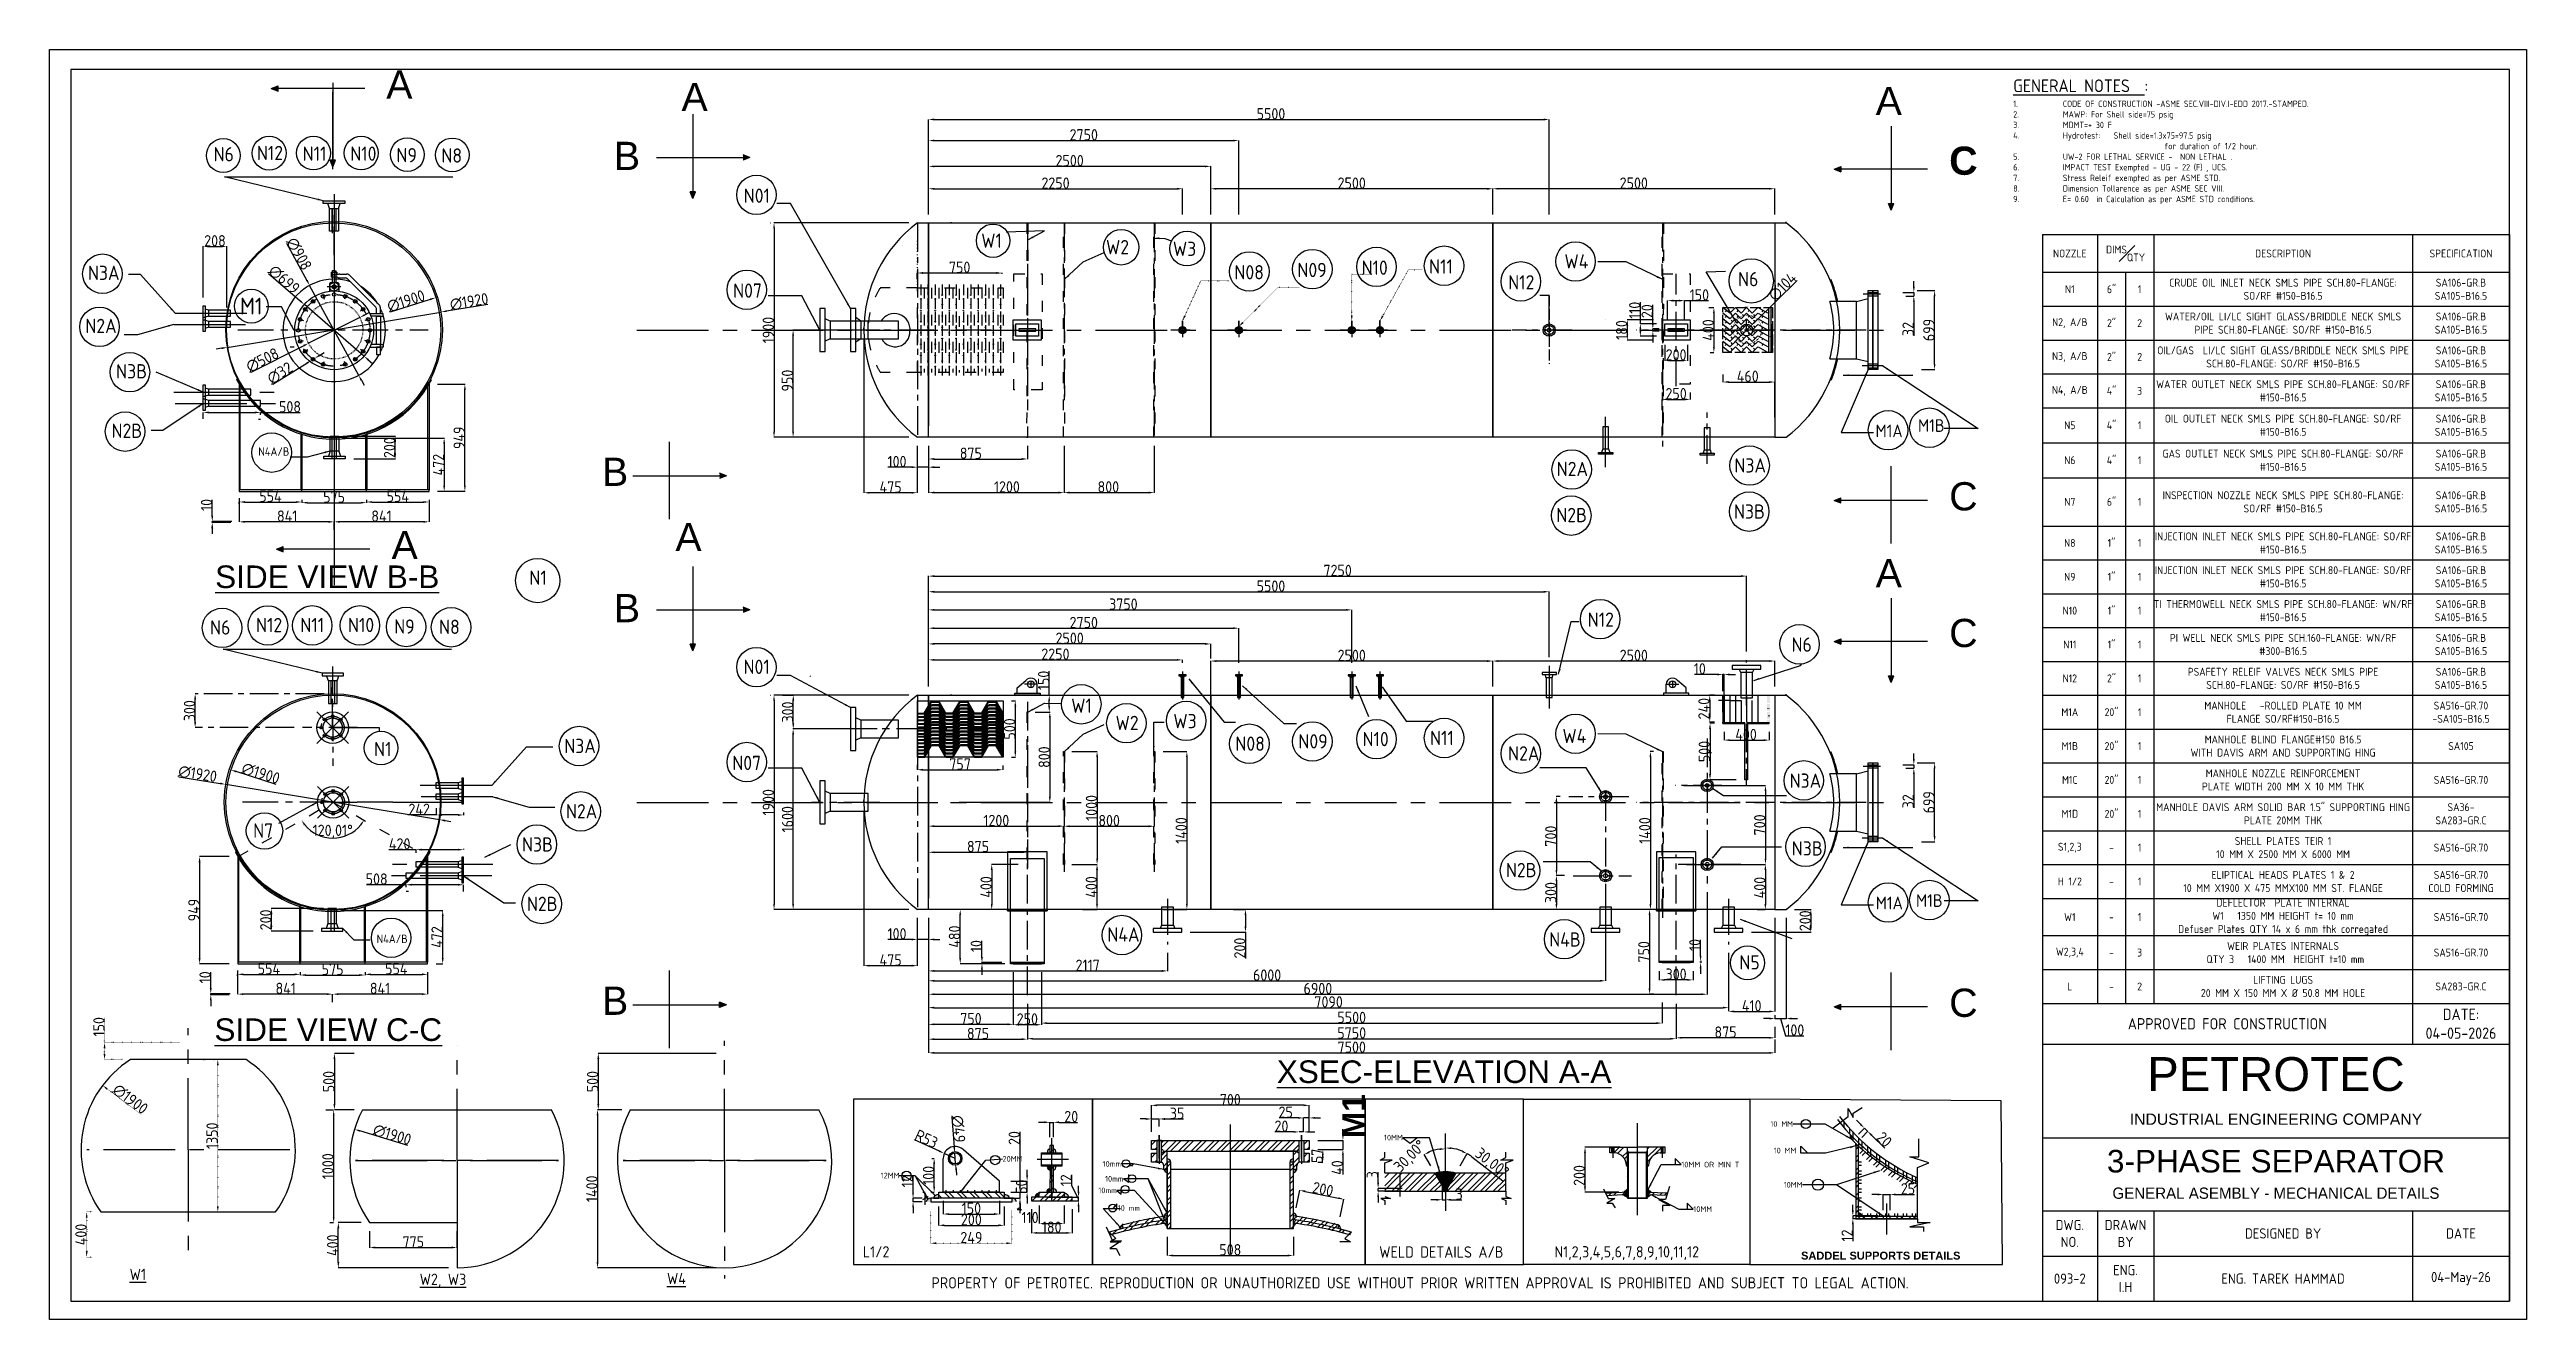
# Model space of a CAD drawing. Header units: inches. Extents: x 45640 to 67593, y 5 to 11258.
import ezdxf

# ---------------------------------------------------------------- set-up
doc = ezdxf.new("R2010")
doc.units = ezdxf.units.IN
doc.header["$LTSCALE"] = 40
doc.header["$MEASUREMENT"] = 0
for name, pattern in [('ACAD_ISO02W100', [15, 12, -3]), ('ACAD_ISO03W100', [30, 12, -18]), ('CENTER', [50.8, 31.75, -6.35, 6.35, -6.35]), ('DOT', [0.25, 0, -0.25]), ('JIS_08_11', [12.8, 11, -0.6, 0.6, -0.6])]:
    doc.linetypes.add(name, pattern=pattern)
doc.layers.add('nozzle', color=7, linetype='Continuous')
doc.styles.add('Annotative', font='arial.ttf')
doc.styles.get("Standard").update_dxf_attribs({"font": 'isocp.shx', "height": 100, "bigfont": '@extfont2.shx'})
doc.dimstyles.new('ISO-25', dxfattribs={"dimtxt": 100, "dimasz": 50, "dimexe": 1.25, "dimexo": 75, "dimtad": 1, "dimdec": 0, "dimtxsty": 'Standard', "dimcen": 0, "dimclrd": 1, "dimclre": 1, "dimclrt": 1, "dimazin": 0, "dimtfac": 1, "dimtdec": 0, "dimtmove": 0, "dimatfit": 3, "dimfxl": 1, "dimtfillclr": 1, "dimarcsym": 0})
pattern_1 = [(45, (52162.57, 330.56), (-56.1266, 56.1266), []), (45, (52162.57, 370.25), (-56.1266, 56.1266), [])]
pattern_2 = [(90, (51940.62, 448.205), (-79.375, 7e-15), []), (90, (51912.56, 476.27), (-79.375, 7e-15), [])]
pattern_3 = [(45, (51940.62, 448.205), (-56.1266, 56.1266), []), (45, (51940.62, 487.89), (-56.1266, 56.1266), [])]

msp = doc.modelspace()

# ---------------------------------------------------------------- texts
at = {"lineweight": -3, "ltscale": 0.01}
for s, insert, char_height, width, attachment_point in [('{\\f@Arial Unicode MS|b0|i0|c0|p34;A}', (48624, 11073.2), 250, 468.541, 1), ('{\\f@Arial Unicode MS|b0|i0|c0|p34;A}', (51240.4, 10963.3), 250, 468.541, 1), ('{\\f@Arial Unicode MS|b0|i0|c0|p34;A}', (61824.4, 10927.7), 250, 468.541, 1), ('N6', (47093.3, 10394), 126.56, 1025.685, 1), ('N12', (47477.2, 10405.2), 126.56, 1025.685, 1), ('N11', (47882.3, 10399.2), 126.56, 1025.685, 1), ('N10', (48304.6, 10399.2), 126.56, 1025.685, 1), ('N9', (48714.4, 10385.6), 126.56, 1025.685, 1), ('N8', (49112.6, 10382.6), 126.56, 1025.685, 1), ('{\\f@Arial Unicode MS|b0|i0|c0|p34;B}', (50641, 10441.1), 250, 468.541, 1), ('{\\f@Arial Unicode MS|b1|i0|c0|p34;C}', (62476.3, 10398.5), 250, 468.541, 1), ('N01', (51792.3, 10026.7), 126.56, 1025.685, 1), ('W1', (53897.2, 9628.7), 126.56, 1025.685, 1), ('W2', (55003.1, 9570.7), 126.56, 1025.685, 1), ('W3', (55596, 9556), 126.56, 1025.685, 1), ('W4', (59066.4, 9444.5), 126.56, 1025.685, 1), ('N3A', (46260.2, 9342.9), 126.56, 1025.685, 3), ('N08', (56141.2, 9348.3), 126.56, 1025.685, 1), ('N09', (56699.5, 9368.5), 126.56, 1025.685, 1), ('N10', (57268, 9388.8), 126.56, 1025.685, 1), ('N11', (57866.9, 9399), 126.56, 1025.685, 1), ('N12', (58567.5, 9259.1), 126.56, 1025.685, 1), ('N6', (60605.1, 9287.1), 126.56, 1025.685, 1), ('M1', (47327.9, 9060.2), 150, 683.79, 1), ('N07', (51698.3, 9185.6), 126.56, 1025.685, 1), ('N2A', (46234.6, 8872.6), 126.56, 1025.685, 3), ('N3B', (46504.3, 8470.5), 126.56, 1025.685, 3), ('N2B', (46461, 7943.6), 126.56, 1025.685, 3), ('M1A', (61823.6, 7935.5), 112.5, 683.79, 1), ('M1B', (62200.3, 7983), 112.5, 683.79, 1), ('N4A/B', (47765.2, 7733.8), 75, 1025.685, 3), ('{\\f@Arial Unicode MS|b0|i0|c0|p34;B}', (50536, 7641.5), 250, 468.541, 1), ('N2A', (58997.7, 7605.3), 126.56, 1025.685, 1), ('N3A', (60572.7, 7636.4), 126.56, 1025.685, 1), ('{\\f@Arial Unicode MS|b0|i0|c0|p34;C}', (62476.3, 7424.6), 250, 468.541, 1), ('{\\f@Arial Unicode MS|b0|i0|c0|p34;A}', (51186.4, 7063.7), 250, 468.541, 1), ('N2B', (58993.9, 7196.9), 126.56, 1025.685, 1), ('N3B', (60568.9, 7228), 126.56, 1025.685, 1), ('{\\f@Arial Unicode MS|b0|i0|c0|p34;A}', (48670.8, 6993), 250, 468.541, 1), ('{\\f@Arial Unicode MS|b0|i0|c0|p34;\\LSIDE VIEW B-B}', (47107.5, 6686.6), 200, 2754.606, 1), ('N1', (49892.1, 6641.5), 126.56, 1025.685, 1), ('{\\f@Arial Unicode MS|b0|i0|c0|p34;A}', (61824.4, 6742.6), 250, 468.541, 1), ('{\\f@Arial Unicode MS|b0|i0|c0|p34;B}', (50641, 6433.6), 250, 468.541, 1), ('N6', (47062.4, 6200.4), 126.56, 1025.685, 1), ('N12', (47469.5, 6222.1), 126.56, 1025.685, 1), ('N11', (47862, 6222.4), 126.56, 1025.685, 1), ('N10', (48284.2, 6222.4), 126.56, 1025.685, 1), ('N9', (48694, 6208.8), 126.56, 1025.685, 1), ('N8', (49092.2, 6205.9), 126.56, 1025.685, 1), ('N12', (59272.4, 6269.9), 126.56, 1025.685, 1), ('{\\f@Arial Unicode MS|b0|i0|c0|p34;C}', (62476.3, 6213.4), 250, 468.541, 1), ('N6', (61078.8, 6048.7), 126.56, 1025.685, 1), ('N01', (51790.4, 5851.7), 126.56, 1025.685, 1), ('W1', (54694.6, 5507.1), 126.56, 1025.685, 1), ('W2', (55087.8, 5354.7), 126.56, 1025.685, 1), ('W3', (55600.1, 5370.8), 126.56, 1025.685, 1), ('N1', (48516.2, 5122.6), 126.56, 1025.685, 1), ('N3A', (50201.9, 5150.4), 126.56, 1025.685, 1), ('N08', (56149.8, 5171), 126.56, 1025.685, 1), ('N09', (56708.1, 5191.2), 126.56, 1025.685, 1), ('N10', (57276.5, 5211.5), 126.56, 1025.685, 1), ('N11', (57875.4, 5221.6), 126.56, 1025.685, 1), ('N2A', (58566.9, 5084.9), 126.56, 1025.685, 1), ('W4', (59048.6, 5239.3), 126.56, 1025.685, 1), ('N07', (51690.8, 5000.1), 126.56, 1025.685, 1), ('N3A', (61062, 4843.1), 126.56, 1025.685, 1), ('N7', (47444.2, 4400.7), 126.56, 1025.685, 1), ('N2A', (50216.6, 4571.7), 126.56, 1025.685, 1), ('N3B', (49827.5, 4278), 126.56, 1025.685, 1), ('N3B', (61081, 4242.7), 126.56, 1025.685, 1), ('N2B', (58547.1, 4051), 126.56, 1025.685, 1), ('N2B', (49870.7, 3751.1), 126.56, 1025.685, 1), ('M1A', (61825.8, 3752.2), 112.5, 683.79, 1), ('M1B', (62182.8, 3773.5), 112.5, 683.79, 1), ('N4A/B', (48813.9, 3415.3), 75, 1025.685, 3), ('N4A', (55015, 3479.6), 126.56, 1025.685, 1), ('N4B', (58930.8, 3435.4), 126.56, 1025.685, 1), ('N5', (60616.6, 3232.9), 126.56, 1025.685, 1), ('{\\f@Arial Unicode MS|b0|i0|c0|p34;B}', (50536, 2954.5), 250, 468.541, 1), ('{\\f@Arial Unicode MS|b0|i0|c0|p34;C}', (62476.3, 2936.6), 250, 468.541, 1), ('{\\f@Arial Unicode MS|b0|i0|c0|p34;\\LSIDE VIEW C-C}', (47101.3, 2673.4), 200, 2326.995, 1), ('{\\f@Arial Unicode MS|b0|i0|c0|p34;\\LXSEC-ELEVATION A-A}', (56516.9, 2300.7), 200, 3894.427, 1), ('10 MM', (61092.1, 1712.2), 50, 332.544, 9), ('10 MM', (61121.5, 1476.7), 50, 332.544, 9), ('10MM', (61176.2, 1173.8), 50, 160.381, 9)]:
    msp.add_mtext(s, dxfattribs=dict(at, insert=insert, char_height=char_height, width=width, attachment_point=attachment_point))
at = {"lineweight": -3, "ltscale": 1000, "insert": (57098.9, 1613), "char_height": 200, "width": 1224.895, "attachment_point": 1, "rotation": 90}
msp.add_mtext('{\\f@Arial Unicode MS|b1|i0|c0|p34;M1}', dxfattribs=at)
at = {"lineweight": -3, "ltscale": 1000}
for s, insert, char_height, width, attachment_point in [('10MM', (57633.8, 1591.6), 50, 160.381, 9), ('10mm', (55136.4, 1358.6), 50, 160.381, 9), ('10mm', (55098.5, 1123.9), 50, 160.381, 9), ('10mm', (55157.9, 1226.6), 50, 160.381, 9), ('10 mm', (55107.1, 1017.8), 50, 298.197, 1), ('L1/2', (52847.6, 654.5), 100, 1224.895, 1), ('WELD DETAILS A/B', (57424.8, 652.9), 100, 1831.588, 1), ('N1,2,3,4,5,6,7,8,9,10,11,12', (58977.8, 654.5), 100, 1831.588, 1), ('\\pxqc;{\\f@Arial Unicode MS|b1|i0|c0|p34;SADDEL SUPPORTS DETAILS}', (60861.3, 606), 70, 2016.746, 1)]:
    msp.add_mtext(s, dxfattribs=dict(at, insert=insert, char_height=char_height, width=width, attachment_point=attachment_point))
at = {"lineweight": -3, "ltscale": 1000, "char_height": 50}
for s, insert, attachment_point in [('20MM', (54085.9, 1453.2), 1), ('10MM OR MIN T', (60102.3, 1402.5), 1), ('12MM', (53172.9, 1255.4), 9), ('10MM', (60208, 1007.8), 1)]:
    msp.add_mtext(s, dxfattribs=dict(at, insert=insert, attachment_point=attachment_point))
at = {"lineweight": -3, "ltscale": 0.005, "char_height": 100, "width": 1217.694, "attachment_point": 1}
for s, insert in [('{\\LW1}', (46349.8, 454.3)), ('{\\LW2, W3}', (48920.3, 411.1)), ('{\\LW4}', (51112.2, 418))]:
    msp.add_mtext(s, dxfattribs=dict(at, insert=insert))
at = {"color": 5, "lineweight": -3, "ltscale": 1000, "insert": (53455.8, 379.7), "char_height": 100, "width": 15213.716, "attachment_point": 1}
msp.add_mtext('{\\C256;PROPERTY OF PETROTEC. REPRODUCTION OR UNAUTHORIZED USE WITHOUT PRIOR WRITTEN APPROVAL IS PROHIBITED AND SUBJECT TO LEGAL ACTION.}', dxfattribs=at)
at = {"layer": 'nozzle', "insert": (63033.8, 10993.6), "char_height": 112.5, "width": 40025.636, "attachment_point": 1}
msp.add_mtext('\\pxi-0.26667,l0.35556,t0.35556;{\\LGENERAL NOTES}  :{\\H0.5x;\\P1.^ICODE OF CONSTRUCTION -ASME SEC.VIII-DIV.I-EDD 2017.-STAMPED.\\P2.^IMAWP: For Shell side=75 psig  \\P3.^IMDMT=+ 30 F\\P4.^IHydrotest:^IShell side=1.3x75=97.5 psig \\P^I^I^I^Ifor duration of 1/2 hour. \\P5.^IUW-2 FOR LETHAL SERVICE -  NON LETHAL .\\P6.^IIMPACT TEST Exempted - UG - 22 (F) , UCS. \\P7.^IStress Releif exempted as per ASME STD.\\P8.^IDimension Tollarence as per ASME SEC VIII.\\P9.^IE= 0.60  in Calculation as per ASME STD conditions.}', dxfattribs=at)

# ---------------------------------------------------------------- blocks, each defined once
blk = doc.blocks.new('*D761')
at = {"color": 1, "lineweight": -2, "ltscale": 1000, "transparency": 16777216}
for p, q in [((56880, 1592), (57104, 1592)), ((57103, 1642), (57103, 1692)), ((57103, 1592), (57103, 1512)), ((56880, 1512), (57104, 1512)), ((57103, 1462), (57103, 1291))]:
    blk.add_line(p, q, dxfattribs=at)
at = {"color": 1, "ltscale": 1000, "transparency": 16777216}
for points in [[(57095, 1642), (57111, 1642), (57103, 1592)], [(57095, 1462), (57111, 1462), (57103, 1512)]]:
    blk.add_solid(points, dxfattribs=at)
at = {"layer": 'Defpoints', "color": 0, "ltscale": 1000, "transparency": 16777216}
for p in [(56805, 1592), (56805, 1512), (57103, 1512)]:
    blk.add_point(p, dxfattribs=at)
at = {"color": 1, "ltscale": 1000, "transparency": 16777216, "insert": (57052, 1351), "char_height": 100, "attachment_point": 5, "rotation": 90}
blk.add_mtext('40', dxfattribs=at)
blk = doc.blocks.new('*D664')
at = {"color": 1, "lineweight": -2, "ltscale": 1000, "transparency": 16777216}
for p, q in [((57628, 1166), (57414, 1166)), ((57622, 1141), (57414, 1141)), ((57415, 1216), (57415, 1311)), ((57415, 1141), (57415, 1166)), ((57415, 1091), (57415, 1041))]:
    blk.add_line(p, q, dxfattribs=at)
at = {"color": 1, "ltscale": 1000, "transparency": 16777216}
for points in [[(57407, 1216), (57423, 1216), (57415, 1166)], [(57407, 1091), (57423, 1091), (57415, 1141)]]:
    blk.add_solid(points, dxfattribs=at)
at = {"layer": 'Defpoints', "color": 0, "ltscale": 1000, "transparency": 16777216}
for p in [(57415, 1166), (57697, 1141), (57703, 1166)]:
    blk.add_point(p, dxfattribs=at)
at = {"color": 1, "ltscale": 1000, "transparency": 16777216, "insert": (57364, 1288), "char_height": 100, "attachment_point": 5, "rotation": 90}
blk.add_mtext('3', dxfattribs=at)
blk = doc.blocks.new('*D665')
at = {"color": 1, "lineweight": -2, "ltscale": 1000, "transparency": 16777216}
for p, q in [((57982, 1271), (57982, 1065)), ((58012, 1271), (58012, 1065)), ((57932, 1066), (57882, 1066)), ((57982, 1066), (58012, 1066)), ((58062, 1066), (58157, 1066))]:
    blk.add_line(p, q, dxfattribs=at)
at = {"color": 1, "ltscale": 1000, "transparency": 16777216}
for points in [[(57932, 1074), (57932, 1057), (57982, 1066)], [(58062, 1074), (58062, 1057), (58012, 1066)]]:
    blk.add_solid(points, dxfattribs=at)
at = {"layer": 'Defpoints', "color": 0, "ltscale": 1000, "transparency": 16777216}
for p in [(57982, 1346), (58012, 1346), (58012, 1066)]:
    blk.add_point(p, dxfattribs=at)
at = {"color": 1, "ltscale": 1000, "transparency": 16777216, "insert": (58134, 1116), "char_height": 100, "attachment_point": 5}
blk.add_mtext('3', dxfattribs=at)
blk = doc.blocks.new('*D771')
at = {"color": 1, "lineweight": -2, "ltscale": 1000, "transparency": 16777216}
for p, q in [((58142, 1366), (58205, 1475)), ((58246, 1446), (58521, 1235))]:
    blk.add_line(p, q, dxfattribs=at)
for start, end in [(67.4345, 82.5655), (52.5655, 60)]:
    blk.add_arc((58012, 1140), 386, start, end, dxfattribs=at)
at = {"color": 1, "ltscale": 1000, "transparency": 16777216}
for points in [[(58061, 1514), (58062, 1530), (58012, 1525)], [(58163, 1503), (58156, 1488), (58204, 1474)]]:
    blk.add_solid(points, dxfattribs=at)
at = {"layer": 'Defpoints', "color": 0, "ltscale": 1000, "transparency": 16777216}
for p in [(58012, 1654), (58079, 1519), (58012, 1301), (58027, 1166), (58104, 1301)]:
    blk.add_point(p, dxfattribs=at)
at = {"color": 1, "ltscale": 1000, "transparency": 16777216, "insert": (58419, 1387), "char_height": 100, "attachment_point": 5, "rotation": 322.5655}
blk.add_mtext('30,00°', dxfattribs=at)
blk = doc.blocks.new('*D772')
at = {"color": 1, "lineweight": -2, "ltscale": 1000, "transparency": 16777216}
blk.add_line((57881, 1366), (57822, 1468), dxfattribs=at)
blk.add_arc((58012, 1140), 378, 97.5911, 112.4089, dxfattribs=at)
at = {"color": 1, "ltscale": 1000, "transparency": 16777216}
for points in [[(57871, 1481), (57864, 1496), (57823, 1467)], [(57961, 1522), (57962, 1506), (58012, 1517)]]:
    blk.add_solid(points, dxfattribs=at)
at = {"layer": 'Defpoints', "color": 0, "ltscale": 1000, "transparency": 16777216}
for p in [(58012, 1654), (57946, 1512), (57919, 1301), (57997, 1166), (58012, 1301)]:
    blk.add_point(p, dxfattribs=at)
at = {"color": 1, "ltscale": 1000, "transparency": 16777216, "insert": (57702, 1447), "char_height": 100, "attachment_point": 5, "rotation": 45.2327}
blk.add_mtext('30,00°', dxfattribs=at)
blk = doc.blocks.new('*D773')
at = {"color": 1, "lineweight": -2, "ltscale": 0.25, "transparency": 16777216}
for p, q in [((61690, 1735), (61654, 1770)), ((61673, 1647), (61726, 1701)), ((61701, 1619), (61754, 1674)), ((61725, 1701), (61753, 1673)), ((61789, 1638), (61907, 1524))]:
    blk.add_line(p, q, dxfattribs=at)
at = {"color": 1, "ltscale": 0.25, "transparency": 16777216}
for points in [[(61695, 1741), (61684, 1729), (61725, 1701)], [(61795, 1644), (61783, 1632), (61753, 1673)]]:
    blk.add_solid(points, dxfattribs=at)
at = {"layer": 'Defpoints', "color": 0, "ltscale": 0.25, "transparency": 16777216}
for p in [(61620, 1593), (61649, 1566), (61753, 1673)]:
    blk.add_point(p, dxfattribs=at)
at = {"color": 1, "ltscale": 0.25, "transparency": 16777216, "insert": (61901, 1600), "char_height": 100, "attachment_point": 5, "rotation": 315.7765}
blk.add_mtext('20', dxfattribs=at)
blk = doc.blocks.new('*D666')
at = {"color": 1, "lineweight": -2, "ltscale": 1000, "transparency": 16777216}
for p, q in [((54241, 1182), (54241, 1669)), ((54160, 1132), (54242, 1132)), ((54241, 1080), (54241, 1132)), ((54160, 1080), (54242, 1080)), ((54241, 1030), (54241, 980))]:
    blk.add_line(p, q, dxfattribs=at)
at = {"color": 1, "ltscale": 1000, "transparency": 16777216}
for points in [[(54232, 1182), (54249, 1182), (54241, 1132)], [(54232, 1030), (54249, 1030), (54241, 1080)]]:
    blk.add_solid(points, dxfattribs=at)
at = {"layer": 'Defpoints', "color": 0, "ltscale": 1000, "transparency": 16777216}
for p in [(54060, 1132), (54241, 1132), (54060, 1080)]:
    blk.add_point(p, dxfattribs=at)
at = {"color": 1, "ltscale": 1000, "transparency": 16777216, "insert": (54190, 1613), "char_height": 100, "attachment_point": 5, "rotation": 90}
blk.add_mtext('20', dxfattribs=at)
blk = doc.blocks.new('*D774')
at = {"color": 1, "lineweight": -2, "ltscale": 1000, "transparency": 16777216}
for p, q in [((54304, 1282), (54304, 1332)), ((54160, 1232), (54305, 1232)), ((54160, 1132), (54305, 1132)), ((54304, 1132), (54304, 1232)), ((54304, 1082), (54304, 1032))]:
    blk.add_line(p, q, dxfattribs=at)
at = {"color": 1, "ltscale": 1000, "transparency": 16777216}
for points in [[(54296, 1282), (54312, 1282), (54304, 1232)], [(54296, 1082), (54312, 1082), (54304, 1132)]]:
    blk.add_solid(points, dxfattribs=at)
at = {"layer": 'Defpoints', "color": 0, "ltscale": 1000, "transparency": 16777216}
for p in [(54060, 1232), (54060, 1132), (54304, 1232)]:
    blk.add_point(p, dxfattribs=at)
at = {"color": 1, "ltscale": 1000, "transparency": 16777216, "insert": (54254, 1182), "char_height": 100, "attachment_point": 5, "rotation": 90}
blk.add_mtext('50', dxfattribs=at)
blk = doc.blocks.new('*D775')
at = {"color": 1, "lineweight": -2, "ltscale": 1000, "transparency": 16777216}
for p, q in [((53460, 1432), (53479, 1432)), ((53480, 1182), (53480, 1382)), ((53460, 1132), (53479, 1132))]:
    blk.add_line(p, q, dxfattribs=at)
at = {"color": 1, "ltscale": 1000, "transparency": 16777216}
for points in [[(53472, 1382), (53489, 1382), (53480, 1432)], [(53472, 1182), (53489, 1182), (53480, 1132)]]:
    blk.add_solid(points, dxfattribs=at)
at = {"layer": 'Defpoints', "color": 0, "ltscale": 1000, "transparency": 16777216}
for p in [(53480, 1432), (53560, 1432), (53560, 1132)]:
    blk.add_point(p, dxfattribs=at)
at = {"color": 1, "ltscale": 1000, "transparency": 16777216, "insert": (53430, 1282), "char_height": 100, "attachment_point": 5, "rotation": 90}
blk.add_mtext('100', dxfattribs=at)
blk = doc.blocks.new('*D776')
at = {"color": 1, "lineweight": -2, "ltscale": 1000, "transparency": 16777216}
for p, q in [((53302, 1601), (53525, 1498)), ((53666, 1432), (53570, 1477))]:
    blk.add_line(p, q, dxfattribs=at)
at = {"color": 1, "ltscale": 1000, "transparency": 16777216}
blk.add_solid([(53528, 1505), (53521, 1490), (53570, 1477)], dxfattribs=at)
at = {"layer": 'Defpoints', "color": 0, "ltscale": 1000, "transparency": 16777216}
for p in [(53570, 1477), (53666, 1432)]:
    blk.add_point(p, dxfattribs=at)
at = {"color": 1, "ltscale": 1000, "transparency": 16777216, "insert": (53412, 1606), "char_height": 100, "attachment_point": 5, "rotation": 335.1071}
blk.add_mtext('R53', dxfattribs=at)
blk = doc.blocks.new('*D777')
at = {"color": 1, "lineweight": -2, "ltscale": 1000, "transparency": 16777216}
for p, q in [((53636, 1798), (53658, 1531)), ((53670, 1383), (53662, 1481)), ((53675, 1333), (53679, 1283))]:
    blk.add_line(p, q, dxfattribs=at)
at = {"color": 1, "ltscale": 1000, "transparency": 16777216}
for points in [[(53666, 1532), (53650, 1530), (53662, 1481)], [(53683, 1334), (53666, 1332), (53670, 1383)]]:
    blk.add_solid(points, dxfattribs=at)
at = {"layer": 'Defpoints', "color": 0, "ltscale": 1000, "transparency": 16777216}
for p in [(53662, 1481), (53670, 1383)]:
    blk.add_point(p, dxfattribs=at)
at = {"color": 1, "ltscale": 1000, "transparency": 16777216, "insert": (53695, 1694), "char_height": 100, "attachment_point": 5, "rotation": 274.8023}
blk.add_mtext('∅49', dxfattribs=at)
blk = doc.blocks.new('*D667')
at = {"color": 1, "lineweight": -2, "ltscale": 0.25, "transparency": 16777216}
for p, q in [((53560, 1057), (53560, 938)), ((53610, 939), (54010, 939)), ((54060, 1057), (54060, 938))]:
    blk.add_line(p, q, dxfattribs=at)
at = {"color": 1, "ltscale": 0.25, "transparency": 16777216}
for points in [[(53610, 948), (53610, 931), (53560, 939)], [(54010, 948), (54010, 931), (54060, 939)]]:
    blk.add_solid(points, dxfattribs=at)
at = {"layer": 'Defpoints', "color": 0, "ltscale": 0.25, "transparency": 16777216}
for p in [(53560, 1132), (54060, 1132), (54060, 939)]:
    blk.add_point(p, dxfattribs=at)
at = {"color": 1, "ltscale": 0.25, "transparency": 16777216, "insert": (53810, 990), "char_height": 100, "attachment_point": 5}
blk.add_mtext('150', dxfattribs=at)
blk = doc.blocks.new('*D778')
at = {"color": 1, "lineweight": -2, "ltscale": 0.25, "transparency": 16777216}
for p, q in [((53520, 1005), (53520, 838)), ((54100, 1005), (54100, 838)), ((53570, 839), (54050, 839))]:
    blk.add_line(p, q, dxfattribs=at)
at = {"color": 1, "ltscale": 0.25, "transparency": 16777216}
for points in [[(53570, 848), (53570, 831), (53520, 839)], [(54050, 848), (54050, 831), (54100, 839)]]:
    blk.add_solid(points, dxfattribs=at)
at = {"layer": 'Defpoints', "color": 0, "ltscale": 0.25, "transparency": 16777216}
for p in [(53520, 1080), (54100, 1080), (54100, 839)]:
    blk.add_point(p, dxfattribs=at)
at = {"color": 1, "ltscale": 0.25, "transparency": 16777216, "insert": (53810, 890), "char_height": 100, "attachment_point": 5}
blk.add_mtext('200', dxfattribs=at)
blk = doc.blocks.new('*D762')
at = {"color": 1, "lineweight": -2, "ltscale": 0.25, "transparency": 16777216}
for p, q in [((54412, 1014), (54412, 855)), ((54632, 1014), (54632, 855)), ((54462, 856), (54582, 856))]:
    blk.add_line(p, q, dxfattribs=at)
at = {"color": 1, "ltscale": 0.25, "transparency": 16777216}
for points in [[(54462, 864), (54462, 848), (54412, 856)], [(54582, 864), (54582, 848), (54632, 856)]]:
    blk.add_solid(points, dxfattribs=at)
at = {"layer": 'Defpoints', "color": 0, "ltscale": 0.25, "transparency": 16777216}
for p in [(54412, 1089), (54632, 1089), (54632, 856)]:
    blk.add_point(p, dxfattribs=at)
at = {"color": 1, "ltscale": 0.25, "transparency": 16777216, "insert": (54330, 909), "char_height": 100, "attachment_point": 5}
blk.add_mtext('110', dxfattribs=at)
blk = doc.blocks.new('*D763')
at = {"color": 1, "lineweight": -2, "ltscale": 0.25, "transparency": 16777216}
for p, q in [((54342, 982), (54342, 771)), ((54702, 982), (54702, 771)), ((54392, 772), (54652, 772))]:
    blk.add_line(p, q, dxfattribs=at)
at = {"color": 1, "ltscale": 0.25, "transparency": 16777216}
for points in [[(54392, 780), (54392, 764), (54342, 772)], [(54652, 780), (54652, 764), (54702, 772)]]:
    blk.add_solid(points, dxfattribs=at)
at = {"layer": 'Defpoints', "color": 0, "ltscale": 0.25, "transparency": 16777216}
for p in [(54342, 1057), (54702, 1057), (54702, 772)]:
    blk.add_point(p, dxfattribs=at)
at = {"color": 1, "ltscale": 0.25, "transparency": 16777216, "insert": (54522, 823), "char_height": 100, "attachment_point": 5}
blk.add_mtext('180', dxfattribs=at)
blk = doc.blocks.new('*D661')
at = {"color": 1, "lineweight": -2, "ltscale": 0.25, "transparency": 16777216}
for p, q in [((54700, 1189), (54700, 1287)), ((54760, 1073), (54700, 1189)), ((54760, 1139), (54760, 1189)), ((54487, 1089), (54761, 1089)), ((54494, 1057), (54761, 1057)), ((54760, 1057), (54760, 1089)), ((54760, 1057), (54760, 1089)), ((54760, 1007), (54760, 957))]:
    blk.add_line(p, q, dxfattribs=at)
at = {"color": 1, "ltscale": 0.25, "transparency": 16777216}
for points in [[(54751, 1139), (54768, 1139), (54760, 1089)], [(54751, 1007), (54768, 1007), (54760, 1057)]]:
    blk.add_solid(points, dxfattribs=at)
at = {"layer": 'Defpoints', "color": 0, "ltscale": 0.25, "transparency": 16777216}
for p in [(54412, 1089), (54419, 1057), (54760, 1089)]:
    blk.add_point(p, dxfattribs=at)
at = {"color": 1, "ltscale": 0.25, "transparency": 16777216, "insert": (54650, 1238), "char_height": 100, "attachment_point": 5, "rotation": 90}
blk.add_mtext('12', dxfattribs=at)
blk = doc.blocks.new('*D764')
at = {"color": 1, "lineweight": -2, "ltscale": 0.25, "transparency": 16777216}
for p, q in [((56880, 1512), (56926, 1512)), ((56880, 1398), (56926, 1398)), ((56925, 1448), (56925, 1462))]:
    blk.add_line(p, q, dxfattribs=at)
at = {"color": 1, "ltscale": 0.25, "transparency": 16777216}
for points in [[(56917, 1462), (56933, 1462), (56925, 1512)], [(56917, 1448), (56933, 1448), (56925, 1398)]]:
    blk.add_solid(points, dxfattribs=at)
at = {"layer": 'Defpoints', "color": 0, "ltscale": 0.25, "transparency": 16777216}
for p in [(56805, 1512), (56805, 1398), (56925, 1512)]:
    blk.add_point(p, dxfattribs=at)
at = {"color": 1, "ltscale": 0.25, "transparency": 16777216, "insert": (56874, 1455), "char_height": 100, "attachment_point": 5, "rotation": 90}
blk.add_mtext('57', dxfattribs=at)
blk = doc.blocks.new('*D765')
at = {"color": 1, "lineweight": -2, "ltscale": 0.25, "transparency": 16777216}
for p, q in [((55405, 1667), (55405, 1904)), ((56755, 1903), (55455, 1903)), ((56805, 1667), (56805, 1904))]:
    blk.add_line(p, q, dxfattribs=at)
at = {"color": 1, "ltscale": 0.25, "transparency": 16777216}
for points in [[(55455, 1911), (55455, 1894), (55405, 1903)], [(56755, 1911), (56755, 1894), (56805, 1903)]]:
    blk.add_solid(points, dxfattribs=at)
at = {"layer": 'Defpoints', "color": 0, "ltscale": 0.25, "transparency": 16777216}
for p in [(55405, 1903), (55405, 1592), (56805, 1592)]:
    blk.add_point(p, dxfattribs=at)
at = {"color": 1, "ltscale": 0.25, "transparency": 16777216, "insert": (56105, 1953), "char_height": 100, "attachment_point": 5}
blk.add_mtext('700', dxfattribs=at)
blk = doc.blocks.new('*D766')
at = {"color": 1, "lineweight": -2, "ltscale": 0.25, "transparency": 16777216}
for p, q in [((55355, 1782), (55305, 1782)), ((55405, 1667), (55405, 1783)), ((55405, 1782), (55475, 1782)), ((55475, 1714), (55475, 1783)), ((55525, 1782), (55690, 1782))]:
    blk.add_line(p, q, dxfattribs=at)
at = {"color": 1, "ltscale": 0.25, "transparency": 16777216}
for points in [[(55355, 1790), (55355, 1773), (55405, 1782)], [(55525, 1790), (55525, 1773), (55475, 1782)]]:
    blk.add_solid(points, dxfattribs=at)
at = {"layer": 'Defpoints', "color": 0, "ltscale": 0.25, "transparency": 16777216}
for p in [(55475, 1782), (55405, 1592), (55475, 1639)]:
    blk.add_point(p, dxfattribs=at)
at = {"color": 1, "ltscale": 0.25, "transparency": 16777216, "insert": (55633, 1832), "char_height": 100, "attachment_point": 5}
blk.add_mtext('35', dxfattribs=at)
blk = doc.blocks.new('*D767')
at = {"color": 1, "lineweight": -2, "ltscale": 0.25, "transparency": 16777216}
for p, q in [((56705, 1791), (56537, 1791)), ((56755, 1667), (56755, 1792)), ((56805, 1791), (56755, 1791)), ((56805, 1667), (56805, 1792)), ((56855, 1791), (56905, 1791))]:
    blk.add_line(p, q, dxfattribs=at)
at = {"color": 1, "ltscale": 0.25, "transparency": 16777216}
for points in [[(56705, 1799), (56705, 1783), (56755, 1791)], [(56855, 1799), (56855, 1783), (56805, 1791)]]:
    blk.add_solid(points, dxfattribs=at)
at = {"layer": 'Defpoints', "color": 0, "ltscale": 0.25, "transparency": 16777216}
for p in [(56755, 1791), (56755, 1592), (56805, 1592)]:
    blk.add_point(p, dxfattribs=at)
at = {"color": 1, "ltscale": 0.25, "transparency": 16777216, "insert": (56596, 1842), "char_height": 100, "attachment_point": 5}
blk.add_mtext('25', dxfattribs=at)
blk = doc.blocks.new('*D768')
at = {"color": 1, "lineweight": -2, "ltscale": 0.25, "transparency": 16777216}
for p, q in [((56665, 1667), (56501, 1667)), ((56715, 1667), (56715, 1668)), ((56755, 1667), (56715, 1667)), ((56755, 1667), (56755, 1668)), ((56805, 1667), (56855, 1667))]:
    blk.add_line(p, q, dxfattribs=at)
at = {"color": 1, "ltscale": 0.25, "transparency": 16777216}
for points in [[(56665, 1675), (56665, 1659), (56715, 1667)], [(56805, 1675), (56805, 1659), (56755, 1667)]]:
    blk.add_solid(points, dxfattribs=at)
at = {"layer": 'Defpoints', "color": 0, "ltscale": 0.25, "transparency": 16777216}
for p in [(56715, 1667), (56715, 1592), (56755, 1592)]:
    blk.add_point(p, dxfattribs=at)
at = {"color": 1, "ltscale": 0.25, "transparency": 16777216, "insert": (56558, 1718), "char_height": 100, "attachment_point": 5}
blk.add_mtext('20', dxfattribs=at)
blk = doc.blocks.new('*D662')
at = {"color": 1, "lineweight": -2, "ltscale": 0.25, "transparency": 16777216}
for p, q in [((55546, 736), (55546, 571)), ((56664, 736), (56664, 571)), ((55596, 572), (56614, 572))]:
    blk.add_line(p, q, dxfattribs=at)
at = {"color": 1, "ltscale": 0.25, "transparency": 16777216}
for points in [[(55596, 580), (55596, 564), (55546, 572)], [(56614, 580), (56614, 564), (56664, 572)]]:
    blk.add_solid(points, dxfattribs=at)
at = {"layer": 'Defpoints', "color": 0, "ltscale": 0.25, "transparency": 16777216}
for p in [(55546, 811), (56664, 811), (56664, 572)]:
    blk.add_point(p, dxfattribs=at)
at = {"color": 1, "ltscale": 0.25, "transparency": 16777216, "insert": (56105, 623), "char_height": 100, "attachment_point": 5}
blk.add_mtext('508', dxfattribs=at)
blk = doc.blocks.new('*D663')
at = {"color": 1, "lineweight": -2, "ltscale": 0.25, "transparency": 16777216}
for p, q in [((61847, 922), (61621, 922)), ((61788, 898), (61621, 898)), ((61622, 972), (61622, 1022)), ((61622, 922), (61622, 898)), ((61622, 848), (61622, 700))]:
    blk.add_line(p, q, dxfattribs=at)
at = {"color": 1, "ltscale": 0.25, "transparency": 16777216}
for points in [[(61614, 972), (61631, 972), (61622, 922)], [(61614, 848), (61631, 848), (61622, 898)]]:
    blk.add_solid(points, dxfattribs=at)
at = {"layer": 'Defpoints', "color": 0, "ltscale": 0.25, "transparency": 16777216}
for p in [(61622, 898), (61863, 898), (61922, 922)]:
    blk.add_point(p, dxfattribs=at)
at = {"color": 1, "ltscale": 0.25, "transparency": 16777216, "insert": (61572, 749), "char_height": 100, "attachment_point": 5, "rotation": 90}
blk.add_mtext('12', dxfattribs=at)
blk = doc.blocks.new('*D769')
at = {"color": 1, "lineweight": -2, "ltscale": 0.25, "transparency": 16777216}
for p, q in [((59560, 1532), (59247, 1532)), ((59249, 1182), (59249, 1482)), ((59549, 1132), (59247, 1132))]:
    blk.add_line(p, q, dxfattribs=at)
at = {"color": 1, "ltscale": 0.25, "transparency": 16777216}
for points in [[(59240, 1482), (59257, 1482), (59249, 1532)], [(59240, 1182), (59257, 1182), (59249, 1132)]]:
    blk.add_solid(points, dxfattribs=at)
at = {"layer": 'Defpoints', "color": 0, "ltscale": 0.25, "transparency": 16777216}
for p in [(59249, 1532), (59635, 1532), (59624, 1132)]:
    blk.add_point(p, dxfattribs=at)
at = {"color": 1, "ltscale": 0.25, "transparency": 16777216, "insert": (59198, 1281), "char_height": 100, "attachment_point": 5, "rotation": 90}
blk.add_mtext('200', dxfattribs=at)
blk = doc.blocks.new('*D770')
at = {"color": 1, "lineweight": -2, "ltscale": 0.25, "transparency": 16777216}
for p, q in [((56688, 995), (56720, 1152)), ((56769, 1140), (57063, 1080)), ((57080, 915), (57112, 1072))]:
    blk.add_line(p, q, dxfattribs=at)
at = {"color": 1, "ltscale": 0.25, "transparency": 16777216}
for points in [[(56771, 1148), (56767, 1132), (56720, 1150)], [(57065, 1088), (57061, 1072), (57112, 1070)]]:
    blk.add_solid(points, dxfattribs=at)
at = {"layer": 'Defpoints', "color": 0, "ltscale": 0.25, "transparency": 16777216}
for p in [(56673, 921), (57112, 1070), (57065, 841)]:
    blk.add_point(p, dxfattribs=at)
at = {"color": 1, "ltscale": 0.25, "transparency": 16777216, "insert": (56926, 1160), "char_height": 100, "attachment_point": 5, "rotation": 348.4592}
blk.add_mtext('200', dxfattribs=at)
blk = doc.blocks.new('*D779')
at = {"color": 1, "lineweight": -2, "ltscale": 0.01, "transparency": 16777216}
for p, q in [((53293, 1130), (53293, 1277)), ((53375, 1080), (53292, 1080)), ((53375, 1048), (53292, 1048)), ((53293, 1048), (53293, 1080)), ((53293, 998), (53293, 948))]:
    blk.add_line(p, q, dxfattribs=at)
at = {"color": 1, "ltscale": 0.01, "transparency": 16777216}
for points in [[(53285, 1130), (53301, 1130), (53293, 1080)], [(53285, 998), (53301, 998), (53293, 1048)]]:
    blk.add_solid(points, dxfattribs=at)
at = {"layer": 'Defpoints', "color": 0, "ltscale": 0.01, "transparency": 16777216}
for p in [(53293, 1080), (53450, 1080), (53450, 1048)]:
    blk.add_point(p, dxfattribs=at)
at = {"color": 1, "ltscale": 0.01, "transparency": 16777216, "insert": (53242, 1229), "char_height": 100, "attachment_point": 5, "rotation": 90}
blk.add_mtext('12', dxfattribs=at)
blk = doc.blocks.new('*D780')
at = {"color": 1, "lineweight": -2, "ltscale": 0.01, "transparency": 16777216}
for p, q in [((54456, 1752), (54406, 1752)), ((54506, 1622), (54506, 1754)), ((54506, 1752), (54538, 1752)), ((54538, 1622), (54538, 1754)), ((54588, 1752), (54752, 1752))]:
    blk.add_line(p, q, dxfattribs=at)
at = {"color": 1, "ltscale": 0.01, "transparency": 16777216}
for points in [[(54456, 1761), (54456, 1744), (54506, 1752)], [(54588, 1761), (54588, 1744), (54538, 1752)]]:
    blk.add_solid(points, dxfattribs=at)
at = {"layer": 'Defpoints', "color": 0, "ltscale": 0.01, "transparency": 16777216}
for p in [(54506, 1547), (54538, 1752), (54538, 1547)]:
    blk.add_point(p, dxfattribs=at)
at = {"color": 1, "ltscale": 0.01, "transparency": 16777216, "insert": (54695, 1803), "char_height": 100, "attachment_point": 5}
blk.add_mtext('20', dxfattribs=at)
blk = doc.blocks.new('*D781')
at = {"color": 1, "lineweight": -2, "ltscale": 0.01, "transparency": 16777216}
for p, q in [((61842, 1112), (61792, 1112)), ((61892, 973), (61892, 1114)), ((61892, 1112), (61952, 1112)), ((61952, 973), (61952, 1114)), ((62002, 1112), (62170, 1112))]:
    blk.add_line(p, q, dxfattribs=at)
at = {"color": 1, "ltscale": 0.01, "transparency": 16777216}
for points in [[(61842, 1121), (61842, 1104), (61892, 1112)], [(62002, 1121), (62002, 1104), (61952, 1112)]]:
    blk.add_solid(points, dxfattribs=at)
at = {"layer": 'Defpoints', "color": 0, "ltscale": 0.01, "transparency": 16777216}
for p in [(61952, 1112), (61892, 898), (61952, 898)]:
    blk.add_point(p, dxfattribs=at)
at = {"color": 1, "ltscale": 0.01, "transparency": 16777216, "insert": (62111, 1163), "char_height": 100, "attachment_point": 5}
blk.add_mtext('25', dxfattribs=at)
blk = doc.blocks.new('*D668')
at = {"color": 1, "lineweight": -2, "ltscale": 0.25, "transparency": 16777216}
for p, q in [((60421, 5720), (60220, 5720)), ((60471, 5573), (60471, 5722)), ((60481, 5720), (60471, 5720)), ((60481, 5473), (60481, 5722)), ((60531, 5720), (60581, 5720))]:
    blk.add_line(p, q, dxfattribs=at)
at = {"color": 1, "ltscale": 0.25, "transparency": 16777216}
for points in [[(60421, 5729), (60421, 5712), (60471, 5720)], [(60531, 5729), (60531, 5712), (60481, 5720)]]:
    blk.add_solid(points, dxfattribs=at)
at = {"layer": 'Defpoints', "color": 0, "ltscale": 0.25, "transparency": 16777216}
for p in [(60481, 5720), (60471, 5498), (60481, 5398)]:
    blk.add_point(p, dxfattribs=at)
at = {"color": 1, "ltscale": 0.25, "transparency": 16777216, "insert": (60266, 5771), "char_height": 100, "attachment_point": 5}
blk.add_mtext('10', dxfattribs=at)
blk = doc.blocks.new('*D782')
at = {"color": 1, "lineweight": -2, "ltscale": 0.005, "transparency": 16777216}
for p, q in [((60481, 5213), (60481, 5138)), ((60531, 5139), (60831, 5139)), ((60881, 5213), (60881, 5138))]:
    blk.add_line(p, q, dxfattribs=at)
at = {"color": 1, "ltscale": 0.005, "transparency": 16777216}
for points in [[(60531, 5147), (60531, 5131), (60481, 5139)], [(60831, 5147), (60831, 5130), (60881, 5139)]]:
    blk.add_solid(points, dxfattribs=at)
at = {"layer": 'Defpoints', "color": 0, "ltscale": 0.005, "transparency": 16777216}
for p in [(60481, 5288), (60881, 5288), (60881, 5139)]:
    blk.add_point(p, dxfattribs=at)
at = {"color": 1, "ltscale": 0.005, "transparency": 16777216, "insert": (60676, 5189), "char_height": 100, "attachment_point": 5, "rotation": 359.9898}
blk.add_mtext('400', dxfattribs=at)
blk = doc.blocks.new('*D783')
at = {"color": 1, "lineweight": -2, "ltscale": 0.25, "transparency": 16777216}
for p, q in [((61031, 3563), (61031, 2670)), ((60881, 2672), (60831, 2672)), ((60931, 2703), (60931, 2670)), ((60931, 2672), (61031, 2672)), ((60931, 2672), (61031, 2672)), ((60981, 2672), (61027, 2520)), ((61081, 2672), (61131, 2672)), ((61027, 2520), (61188, 2520))]:
    blk.add_line(p, q, dxfattribs=at)
at = {"color": 1, "ltscale": 0.25, "transparency": 16777216}
for points in [[(60881, 2680), (60881, 2663), (60931, 2672)], [(61081, 2680), (61081, 2663), (61031, 2672)]]:
    blk.add_solid(points, dxfattribs=at)
at = {"layer": 'Defpoints', "color": 0, "ltscale": 0.25, "transparency": 16777216}
for p in [(61031, 3638), (60931, 2778), (61031, 2672)]:
    blk.add_point(p, dxfattribs=at)
at = {"color": 1, "ltscale": 0.25, "transparency": 16777216, "insert": (61108, 2570), "char_height": 100, "attachment_point": 5}
blk.add_mtext('100', dxfattribs=at)
blk = doc.blocks.new('*D696')
at = {"color": 1, "lineweight": -2, "ltscale": 0.2, "transparency": 16777216}
for p, q in [((58431, 5613), (58431, 5841)), ((60881, 5840), (58481, 5840)), ((60931, 5613), (60931, 5841))]:
    blk.add_line(p, q, dxfattribs=at)
at = {"color": 1, "ltscale": 0.2, "transparency": 16777216}
for points in [[(58481, 5848), (58481, 5831), (58431, 5840)], [(60881, 5848), (60881, 5831), (60931, 5840)]]:
    blk.add_solid(points, dxfattribs=at)
at = {"layer": 'Defpoints', "color": 0, "ltscale": 0.2, "transparency": 16777216}
for p in [(58431, 5840), (58431, 5538), (60931, 5538)]:
    blk.add_point(p, dxfattribs=at)
at = {"color": 1, "ltscale": 0.2, "transparency": 16777216, "insert": (59681, 5890), "char_height": 100, "attachment_point": 5}
blk.add_mtext('2500', dxfattribs=at)
blk = doc.blocks.new('*D697')
at = {"color": 1, "lineweight": -2, "ltscale": 0.2, "transparency": 16777216}
for p, q in [((48069, 3646), (47605, 3646)), ((47607, 3496), (47607, 3596)), ((47975, 3446), (47605, 3446))]:
    blk.add_line(p, q, dxfattribs=at)
at = {"color": 1, "ltscale": 0.2, "transparency": 16777216}
for points in [[(47598, 3596), (47615, 3596), (47607, 3646)], [(47598, 3496), (47615, 3496), (47607, 3446)]]:
    blk.add_solid(points, dxfattribs=at)
at = {"layer": 'Defpoints', "color": 0, "ltscale": 0.2, "transparency": 16777216}
for p in [(47607, 3646), (48144, 3646), (48050, 3446)]:
    blk.add_point(p, dxfattribs=at)
at = {"color": 1, "ltscale": 0.2, "transparency": 16777216, "insert": (47556, 3546), "char_height": 100, "attachment_point": 5, "rotation": 90}
blk.add_mtext('200', dxfattribs=at)
blk = doc.blocks.new('*D698')
at = {"color": 1, "lineweight": -2, "ltscale": 0.2, "transparency": 16777216}
for p, q in [((60396, 5538), (60353, 5538)), ((60396, 5298), (60353, 5298)), ((60354, 5488), (60354, 5348))]:
    blk.add_line(p, q, dxfattribs=at)
at = {"color": 1, "ltscale": 0.2, "transparency": 16777216}
for points in [[(60346, 5488), (60362, 5488), (60354, 5538)], [(60346, 5348), (60362, 5348), (60354, 5298)]]:
    blk.add_solid(points, dxfattribs=at)
at = {"layer": 'Defpoints', "color": 0, "ltscale": 0.2, "transparency": 16777216}
for p in [(60471, 5538), (60354, 5298), (60471, 5298)]:
    blk.add_point(p, dxfattribs=at)
at = {"color": 1, "ltscale": 0.2, "transparency": 16777216, "insert": (60303, 5418), "char_height": 100, "attachment_point": 5, "rotation": 90}
blk.add_mtext('240', dxfattribs=at)
blk = doc.blocks.new('*D699')
at = {"color": 1, "lineweight": -2, "ltscale": 0.2, "transparency": 16777216}
for p, q in [((60396, 5288), (60356, 5288)), ((60357, 5238), (60357, 4838)), ((60589, 4788), (60356, 4788))]:
    blk.add_line(p, q, dxfattribs=at)
at = {"color": 1, "ltscale": 0.2, "transparency": 16777216}
for points in [[(60348, 5238), (60365, 5238), (60357, 5288)], [(60348, 4838), (60365, 4838), (60357, 4788)]]:
    blk.add_solid(points, dxfattribs=at)
at = {"layer": 'Defpoints', "color": 0, "ltscale": 0.2, "transparency": 16777216}
for p in [(60471, 5288), (60357, 4788), (60664, 4788)]:
    blk.add_point(p, dxfattribs=at)
at = {"color": 1, "ltscale": 0.2, "transparency": 16777216, "insert": (60306, 5038), "char_height": 100, "attachment_point": 5, "rotation": 90}
blk.add_mtext('500', dxfattribs=at)
blk = doc.blocks.new('*D636')
at = {"color": 1, "lineweight": -2, "ltscale": 0.2, "transparency": 16777216}
for p, q in [((59856, 3638), (59820, 3638)), ((59821, 3588), (59821, 2938)), ((59856, 2888), (59820, 2888))]:
    blk.add_line(p, q, dxfattribs=at)
at = {"color": 1, "ltscale": 0.2, "transparency": 16777216}
for points in [[(59812, 3588), (59829, 3588), (59821, 3638)], [(59812, 2938), (59829, 2938), (59821, 2888)]]:
    blk.add_solid(points, dxfattribs=at)
at = {"layer": 'Defpoints', "color": 0, "ltscale": 0.2, "transparency": 16777216}
for p in [(59931, 3638), (59821, 2888), (59931, 2888)]:
    blk.add_point(p, dxfattribs=at)
at = {"color": 1, "ltscale": 0.2, "transparency": 16777216, "insert": (59770, 3263), "char_height": 100, "attachment_point": 5, "rotation": 90}
blk.add_mtext('750', dxfattribs=at)
blk = doc.blocks.new('*D700')
at = {"color": 1, "lineweight": -2, "ltscale": 0.2, "transparency": 16777216}
for p, q in [((60056, 2803), (60056, 2500)), ((60881, 2501), (60106, 2501)), ((60931, 2597), (60931, 2500))]:
    blk.add_line(p, q, dxfattribs=at)
at = {"color": 1, "ltscale": 0.2, "transparency": 16777216}
for points in [[(60106, 2509), (60106, 2493), (60056, 2501)], [(60881, 2509), (60881, 2493), (60931, 2501)]]:
    blk.add_solid(points, dxfattribs=at)
at = {"layer": 'Defpoints', "color": 0, "ltscale": 0.2, "transparency": 16777216}
for p in [(60056, 2878), (60931, 2672), (60056, 2501)]:
    blk.add_point(p, dxfattribs=at)
at = {"color": 1, "ltscale": 0.2, "transparency": 16777216, "insert": (60494, 2552), "char_height": 100, "attachment_point": 5}
blk.add_mtext('875', dxfattribs=at)
blk = doc.blocks.new('*D701')
at = {"color": 1, "lineweight": -2, "ltscale": 0.2, "transparency": 16777216}
for p, q in [((55931, 5613), (55931, 5841)), ((58381, 5840), (55981, 5840)), ((58431, 5613), (58431, 5841))]:
    blk.add_line(p, q, dxfattribs=at)
at = {"color": 1, "ltscale": 0.2, "transparency": 16777216}
for points in [[(55981, 5848), (55981, 5831), (55931, 5840)], [(58381, 5848), (58381, 5831), (58431, 5840)]]:
    blk.add_solid(points, dxfattribs=at)
at = {"layer": 'Defpoints', "color": 0, "ltscale": 0.2, "transparency": 16777216}
for p in [(55931, 5840), (55931, 5538), (58431, 5538)]:
    blk.add_point(p, dxfattribs=at)
at = {"color": 1, "ltscale": 0.2, "transparency": 16777216, "insert": (57181, 5890), "char_height": 100, "attachment_point": 5}
blk.add_mtext('2500', dxfattribs=at)
blk = doc.blocks.new('*D637')
at = {"color": 1, "lineweight": -2, "ltscale": 0.2, "transparency": 16777216}
for p, q in [((53431, 5613), (53431, 5992)), ((55881, 5991), (53481, 5991)), ((55931, 5863), (55931, 5992))]:
    blk.add_line(p, q, dxfattribs=at)
at = {"color": 1, "ltscale": 0.2, "transparency": 16777216}
for points in [[(53481, 6000), (53481, 5983), (53431, 5991)], [(55881, 6000), (55881, 5983), (55931, 5991)]]:
    blk.add_solid(points, dxfattribs=at)
at = {"layer": 'Defpoints', "color": 0, "ltscale": 0.2, "transparency": 16777216}
for p in [(53431, 5991), (55931, 5788), (53431, 5538)]:
    blk.add_point(p, dxfattribs=at)
at = {"color": 1, "ltscale": 0.2, "transparency": 16777216, "insert": (54681, 6042), "char_height": 100, "attachment_point": 5}
blk.add_mtext('2500', dxfattribs=at)
blk = doc.blocks.new('*D702')
at = {"color": 1, "lineweight": -2, "ltscale": 0.2, "transparency": 16777216}
for p, q in [((54081, 3638), (53710, 3638)), ((53711, 3208), (53711, 3588)), ((54106, 3158), (53710, 3158))]:
    blk.add_line(p, q, dxfattribs=at)
at = {"color": 1, "ltscale": 0.2, "transparency": 16777216}
for points in [[(53703, 3588), (53719, 3588), (53711, 3638)], [(53703, 3208), (53719, 3208), (53711, 3158)]]:
    blk.add_solid(points, dxfattribs=at)
at = {"layer": 'Defpoints', "color": 0, "ltscale": 0.2, "transparency": 16777216}
for p in [(53711, 3638), (54156, 3638), (54181, 3158)]:
    blk.add_point(p, dxfattribs=at)
at = {"color": 1, "ltscale": 0.2, "transparency": 16777216, "insert": (53660, 3398), "char_height": 100, "attachment_point": 5, "rotation": 90}
blk.add_mtext('480', dxfattribs=at)
blk = doc.blocks.new('*D703')
at = {"color": 1, "lineweight": -2, "ltscale": 0.2, "transparency": 16777216}
for p, q in [((53904, 3218), (53904, 3359)), ((54081, 3168), (53902, 3168)), ((54106, 3158), (53902, 3158)), ((53904, 3158), (53904, 3168)), ((53904, 3108), (53904, 3058))]:
    blk.add_line(p, q, dxfattribs=at)
at = {"color": 1, "ltscale": 0.2, "transparency": 16777216}
for points in [[(53895, 3218), (53912, 3218), (53904, 3168)], [(53895, 3108), (53912, 3108), (53904, 3158)]]:
    blk.add_solid(points, dxfattribs=at)
at = {"layer": 'Defpoints', "color": 0, "ltscale": 0.2, "transparency": 16777216}
for p in [(53904, 3168), (54156, 3168), (54181, 3158)]:
    blk.add_point(p, dxfattribs=at)
at = {"color": 1, "ltscale": 0.2, "transparency": 16777216, "insert": (53853, 3314), "char_height": 100, "attachment_point": 5, "rotation": 90}
blk.add_mtext('10', dxfattribs=at)
blk = doc.blocks.new('*D704')
at = {"color": 1, "lineweight": -2, "ltscale": 0.2, "transparency": 16777216}
for p, q in [((53431, 3563), (53431, 2487)), ((54306, 2803), (54306, 2487)), ((53481, 2489), (54256, 2489))]:
    blk.add_line(p, q, dxfattribs=at)
at = {"color": 1, "ltscale": 0.2, "transparency": 16777216}
for points in [[(53481, 2497), (53481, 2480), (53431, 2489)], [(54256, 2497), (54256, 2480), (54306, 2489)]]:
    blk.add_solid(points, dxfattribs=at)
at = {"layer": 'Defpoints', "color": 0, "ltscale": 0.2, "transparency": 16777216}
for p in [(53431, 3638), (54306, 2878), (54306, 2489)]:
    blk.add_point(p, dxfattribs=at)
at = {"color": 1, "ltscale": 0.2, "transparency": 16777216, "insert": (53869, 2539), "char_height": 100, "attachment_point": 5}
blk.add_mtext('875', dxfattribs=at)
blk = doc.blocks.new('*D705')
at = {"color": 1, "lineweight": -2, "ltscale": 0.2, "transparency": 16777216}
for p, q in [((54306, 2803), (54306, 2492)), ((60056, 2803), (60056, 2492)), ((54356, 2493), (60006, 2493))]:
    blk.add_line(p, q, dxfattribs=at)
at = {"color": 1, "ltscale": 0.2, "transparency": 16777216}
for points in [[(54356, 2501), (54356, 2485), (54306, 2493)], [(60006, 2501), (60006, 2485), (60056, 2493)]]:
    blk.add_solid(points, dxfattribs=at)
at = {"layer": 'Defpoints', "color": 0, "ltscale": 0.2, "transparency": 16777216}
for p in [(54306, 2878), (60056, 2878), (60056, 2493)]:
    blk.add_point(p, dxfattribs=at)
at = {"color": 1, "ltscale": 0.2, "transparency": 16777216, "insert": (57181, 2544), "char_height": 100, "attachment_point": 5}
blk.add_mtext('5750', dxfattribs=at)
blk = doc.blocks.new('*D706')
at = {"color": 1, "lineweight": -2, "ltscale": 0.2, "transparency": 16777216}
for p, q in [((54431, 3083), (54431, 2630)), ((59931, 2813), (59931, 2630)), ((54481, 2631), (59881, 2631))]:
    blk.add_line(p, q, dxfattribs=at)
at = {"color": 1, "ltscale": 0.2, "transparency": 16777216}
for points in [[(54481, 2640), (54481, 2623), (54431, 2631)], [(59881, 2640), (59881, 2623), (59931, 2631)]]:
    blk.add_solid(points, dxfattribs=at)
at = {"layer": 'Defpoints', "color": 0, "ltscale": 0.2, "transparency": 16777216}
for p in [(54431, 3158), (59931, 2888), (59931, 2631)]:
    blk.add_point(p, dxfattribs=at)
at = {"color": 1, "ltscale": 0.2, "transparency": 16777216, "insert": (57181, 2682), "char_height": 100, "attachment_point": 5}
blk.add_mtext('5500', dxfattribs=at)
blk = doc.blocks.new('*D707')
at = {"color": 1, "lineweight": -2, "ltscale": 0.2, "transparency": 16777216}
for p, q in [((54181, 3083), (54181, 2616)), ((54431, 2662), (54431, 2616)), ((54381, 2617), (54231, 2617))]:
    blk.add_line(p, q, dxfattribs=at)
at = {"color": 1, "ltscale": 0.2, "transparency": 16777216}
for points in [[(54231, 2625), (54231, 2609), (54181, 2617)], [(54381, 2625), (54381, 2609), (54431, 2617)]]:
    blk.add_solid(points, dxfattribs=at)
at = {"layer": 'Defpoints', "color": 0, "ltscale": 0.2, "transparency": 16777216}
for p in [(54181, 3158), (54431, 2737), (54181, 2617)]:
    blk.add_point(p, dxfattribs=at)
at = {"color": 1, "ltscale": 0.2, "transparency": 16777216, "insert": (54306, 2668), "char_height": 100, "attachment_point": 5}
blk.add_mtext('250', dxfattribs=at)
blk = doc.blocks.new('*D638')
at = {"color": 1, "lineweight": -2, "ltscale": 0.2, "transparency": 16777216}
for p, q in [((53431, 3563), (53431, 2619)), ((54181, 2663), (54181, 2619)), ((54131, 2620), (53481, 2620))]:
    blk.add_line(p, q, dxfattribs=at)
at = {"color": 1, "ltscale": 0.2, "transparency": 16777216}
for points in [[(53481, 2629), (53481, 2612), (53431, 2620)], [(54131, 2629), (54131, 2612), (54181, 2620)]]:
    blk.add_solid(points, dxfattribs=at)
at = {"layer": 'Defpoints', "color": 0, "ltscale": 0.2, "transparency": 16777216}
for p in [(53431, 3638), (54181, 2738), (53431, 2620)]:
    blk.add_point(p, dxfattribs=at)
at = {"color": 1, "ltscale": 0.2, "transparency": 16777216, "insert": (53806, 2671), "char_height": 100, "attachment_point": 5}
blk.add_mtext('750', dxfattribs=at)
blk = doc.blocks.new('*D639')
at = {"color": 1, "lineweight": -2, "ltscale": 0.2, "transparency": 16777216}
for p, q in [((53431, 3563), (53431, 2367)), ((60931, 2487), (60931, 2367)), ((53481, 2368), (60881, 2368))]:
    blk.add_line(p, q, dxfattribs=at)
at = {"color": 1, "ltscale": 0.2, "transparency": 16777216}
for points in [[(53481, 2376), (53481, 2359), (53431, 2368)], [(60881, 2376), (60881, 2359), (60931, 2368)]]:
    blk.add_solid(points, dxfattribs=at)
at = {"layer": 'Defpoints', "color": 0, "ltscale": 0.2, "transparency": 16777216}
for p in [(53431, 3638), (60931, 2562), (60931, 2368)]:
    blk.add_point(p, dxfattribs=at)
at = {"color": 1, "ltscale": 0.2, "transparency": 16777216, "insert": (57181, 2418), "char_height": 100, "attachment_point": 5}
blk.add_mtext('7500', dxfattribs=at)
blk = doc.blocks.new('*D708')
at = {"color": 1, "lineweight": -2, "ltscale": 0.2, "transparency": 16777216}
for p, q in [((59856, 5038), (59827, 5038)), ((59828, 4988), (59828, 3688)), ((59856, 3638), (59827, 3638))]:
    blk.add_line(p, q, dxfattribs=at)
at = {"color": 1, "ltscale": 0.2, "transparency": 16777216}
for points in [[(59820, 4988), (59837, 4988), (59828, 5038)], [(59820, 3688), (59837, 3688), (59828, 3638)]]:
    blk.add_solid(points, dxfattribs=at)
at = {"layer": 'Defpoints', "color": 0, "ltscale": 0.2, "transparency": 16777216}
for p in [(59931, 5038), (59828, 3638), (59931, 3638)]:
    blk.add_point(p, dxfattribs=at)
at = {"color": 1, "ltscale": 0.2, "transparency": 16777216, "insert": (59778, 4338), "char_height": 100, "attachment_point": 5, "rotation": 90}
blk.add_mtext('1400', dxfattribs=at)
blk = doc.blocks.new('*D709')
at = {"color": 1, "lineweight": -2, "ltscale": 0.2, "transparency": 16777216}
for p, q in [((53431, 4377), (53431, 4375)), ((53481, 4377), (54581, 4377)), ((54631, 4377), (54631, 4375))]:
    blk.add_line(p, q, dxfattribs=at)
at = {"color": 1, "ltscale": 0.2, "transparency": 16777216}
for points in [[(53481, 4385), (53481, 4368), (53431, 4377)], [(54581, 4385), (54581, 4368), (54631, 4377)]]:
    blk.add_solid(points, dxfattribs=at)
at = {"layer": 'Defpoints', "color": 0, "ltscale": 0.2, "transparency": 16777216}
for p in [(53431, 4452), (54631, 4452), (54631, 4377)]:
    blk.add_point(p, dxfattribs=at)
at = {"color": 1, "ltscale": 0.2, "transparency": 16777216, "insert": (54031, 4427), "char_height": 100, "attachment_point": 5}
blk.add_mtext('1200', dxfattribs=at)
blk = doc.blocks.new('*D710')
at = {"color": 1, "lineweight": -2, "ltscale": 0.2, "transparency": 16777216}
for p, q in [((55431, 4475), (55431, 4374)), ((54631, 4302), (54631, 4374)), ((54681, 4376), (55381, 4376))]:
    blk.add_line(p, q, dxfattribs=at)
at = {"color": 1, "ltscale": 0.2, "transparency": 16777216}
for points in [[(54681, 4384), (54681, 4367), (54631, 4376)], [(55381, 4384), (55381, 4367), (55431, 4376)]]:
    blk.add_solid(points, dxfattribs=at)
at = {"layer": 'Defpoints', "color": 0, "ltscale": 0.2, "transparency": 16777216}
for p in [(55431, 4550), (54631, 4377), (55431, 4376)]:
    blk.add_point(p, dxfattribs=at)
at = {"color": 1, "ltscale": 0.2, "transparency": 16777216, "insert": (55031, 4426), "char_height": 100, "attachment_point": 5}
blk.add_mtext('800', dxfattribs=at)
blk = doc.blocks.new('*D640')
at = {"color": 1, "lineweight": -2, "ltscale": 0.2, "transparency": 16777216}
for p, q in [((55511, 5038), (55721, 5038)), ((55720, 4988), (55720, 3688)), ((55511, 3638), (55721, 3638))]:
    blk.add_line(p, q, dxfattribs=at)
at = {"color": 1, "ltscale": 0.2, "transparency": 16777216}
for points in [[(55712, 4988), (55728, 4988), (55720, 5038)], [(55712, 3688), (55728, 3688), (55720, 3638)]]:
    blk.add_solid(points, dxfattribs=at)
at = {"layer": 'Defpoints', "color": 0, "ltscale": 0.2, "transparency": 16777216}
for p in [(55436, 5038), (55436, 3638), (55720, 3638)]:
    blk.add_point(p, dxfattribs=at)
at = {"color": 1, "ltscale": 0.2, "transparency": 16777216, "insert": (55669, 4338), "char_height": 100, "attachment_point": 5, "rotation": 90}
blk.add_mtext('1400', dxfattribs=at)
blk = doc.blocks.new('*D711')
at = {"color": 1, "lineweight": -2, "ltscale": 0.2, "transparency": 16777216}
for p, q in [((53256, 5538), (52060, 5538)), ((52061, 5488), (52061, 3688)), ((53256, 3638), (52060, 3638))]:
    blk.add_line(p, q, dxfattribs=at)
at = {"color": 1, "ltscale": 0.2, "transparency": 16777216}
for points in [[(52053, 5488), (52069, 5488), (52061, 5538)], [(52053, 3688), (52069, 3688), (52061, 3638)]]:
    blk.add_solid(points, dxfattribs=at)
at = {"layer": 'Defpoints', "color": 0, "ltscale": 0.2, "transparency": 16777216}
for p in [(53331, 5538), (52061, 3638), (53331, 3638)]:
    blk.add_point(p, dxfattribs=at)
at = {"color": 1, "ltscale": 0.2, "transparency": 16777216, "insert": (52010, 4588), "char_height": 100, "attachment_point": 5, "rotation": 90}
blk.add_mtext('1900', dxfattribs=at)
blk = doc.blocks.new('*D712')
at = {"color": 1, "lineweight": -2, "ltscale": 0.2, "transparency": 16777216}
for p, q in [((52975, 5238), (52229, 5238)), ((52230, 3688), (52230, 5188)), ((53256, 3638), (52229, 3638))]:
    blk.add_line(p, q, dxfattribs=at)
at = {"color": 1, "ltscale": 0.2, "transparency": 16777216}
for points in [[(52222, 5188), (52239, 5188), (52230, 5238)], [(52222, 3688), (52239, 3688), (52230, 3638)]]:
    blk.add_solid(points, dxfattribs=at)
at = {"layer": 'Defpoints', "color": 0, "ltscale": 0.2, "transparency": 16777216}
for p in [(52230, 5238), (53050, 5238), (53331, 3638)]:
    blk.add_point(p, dxfattribs=at)
at = {"color": 1, "ltscale": 0.2, "transparency": 16777216, "insert": (52180, 4438), "char_height": 100, "attachment_point": 5, "rotation": 90}
blk.add_mtext('1600', dxfattribs=at)
blk = doc.blocks.new('*D713')
at = {"color": 1, "lineweight": -2, "ltscale": 0.2, "transparency": 16777216}
for p, q in [((54376, 5388), (54507, 5388)), ((54505, 5338), (54505, 4638)), ((53701, 4588), (54507, 4588))]:
    blk.add_line(p, q, dxfattribs=at)
at = {"color": 1, "ltscale": 0.2, "transparency": 16777216}
for points in [[(54497, 5338), (54514, 5338), (54505, 5388)], [(54497, 4638), (54514, 4638), (54505, 4588)]]:
    blk.add_solid(points, dxfattribs=at)
at = {"layer": 'Defpoints', "color": 0, "ltscale": 0.2, "transparency": 16777216}
for p in [(54301, 5388), (53626, 4588), (54505, 4588)]:
    blk.add_point(p, dxfattribs=at)
at = {"color": 1, "ltscale": 0.2, "transparency": 16777216, "insert": (54455, 4988), "char_height": 100, "attachment_point": 5, "rotation": 90}
blk.add_mtext('800', dxfattribs=at)
blk = doc.blocks.new('*D714')
at = {"color": 1, "lineweight": -2, "ltscale": 0.2, "transparency": 16777216}
for p, q in [((54711, 4038), (54925, 4038)), ((54924, 3688), (54924, 3988)), ((54795, 3638), (54925, 3638))]:
    blk.add_line(p, q, dxfattribs=at)
at = {"color": 1, "ltscale": 0.2, "transparency": 16777216}
for points in [[(54915, 3988), (54932, 3988), (54924, 4038)], [(54915, 3688), (54932, 3688), (54924, 3638)]]:
    blk.add_solid(points, dxfattribs=at)
at = {"layer": 'Defpoints', "color": 0, "ltscale": 0.2, "transparency": 16777216}
for p in [(54636, 4038), (54924, 4038), (54720, 3638)]:
    blk.add_point(p, dxfattribs=at)
at = {"color": 1, "ltscale": 0.2, "transparency": 16777216, "insert": (54873, 3838), "char_height": 100, "attachment_point": 5, "rotation": 90}
blk.add_mtext('400', dxfattribs=at)
blk = doc.blocks.new('*D715')
at = {"color": 1, "lineweight": -2, "ltscale": 0.2, "transparency": 16777216}
for p, q in [((54701, 5038), (54926, 5038)), ((54924, 4988), (54924, 4088)), ((54701, 4038), (54926, 4038))]:
    blk.add_line(p, q, dxfattribs=at)
at = {"color": 1, "ltscale": 0.2, "transparency": 16777216}
for points in [[(54916, 4988), (54933, 4988), (54924, 5038)], [(54916, 4088), (54933, 4088), (54924, 4038)]]:
    blk.add_solid(points, dxfattribs=at)
at = {"layer": 'Defpoints', "color": 0, "ltscale": 0.2, "transparency": 16777216}
for p in [(54626, 5038), (54626, 4038), (54924, 4038)]:
    blk.add_point(p, dxfattribs=at)
at = {"color": 1, "ltscale": 0.2, "transparency": 16777216, "insert": (54874, 4538), "char_height": 100, "attachment_point": 5, "rotation": 90}
blk.add_mtext('1000', dxfattribs=at)
blk = doc.blocks.new('*D641')
at = {"color": 1, "lineweight": -2, "ltscale": 0.25, "transparency": 16777216}
for p, q in [((62192, 4937), (62348, 4937)), ((62347, 4288), (62347, 4887)), ((62231, 4238), (62348, 4238))]:
    blk.add_line(p, q, dxfattribs=at)
at = {"color": 1, "ltscale": 0.25, "transparency": 16777216}
for points in [[(62339, 4887), (62355, 4887), (62347, 4937)], [(62339, 4288), (62355, 4288), (62347, 4238)]]:
    blk.add_solid(points, dxfattribs=at)
at = {"layer": 'Defpoints', "color": 0, "ltscale": 0.25, "transparency": 16777216}
for p in [(61442, 4937), (62347, 4937), (61481, 4238)]:
    blk.add_point(p, dxfattribs=at)
at = {"color": 1, "ltscale": 0.25, "transparency": 16777216, "insert": (62296, 4588), "char_height": 100, "attachment_point": 5, "rotation": 90}
blk.add_mtext('699', dxfattribs=at)
blk = doc.blocks.new('*D642')
at = {"color": 1, "lineweight": -2, "ltscale": 0.25, "transparency": 16777216}
for p, q in [((62065, 4921), (62164, 4921)), ((62092, 4889), (62164, 4889)), ((62163, 4971), (62163, 5021)), ((62163, 4921), (62163, 4889)), ((62163, 4839), (62163, 4538))]:
    blk.add_line(p, q, dxfattribs=at)
at = {"color": 1, "ltscale": 0.25, "transparency": 16777216}
for points in [[(62155, 4971), (62171, 4971), (62163, 4921)], [(62155, 4839), (62171, 4839), (62163, 4889)]]:
    blk.add_solid(points, dxfattribs=at)
at = {"layer": 'Defpoints', "color": 0, "ltscale": 0.25, "transparency": 16777216}
for p in [(61315, 4921), (61342, 4889), (62163, 4889)]:
    blk.add_point(p, dxfattribs=at)
at = {"color": 1, "ltscale": 0.25, "transparency": 16777216, "insert": (62112, 4597), "char_height": 100, "attachment_point": 5, "rotation": 90}
blk.add_mtext('32', dxfattribs=at)
blk = doc.blocks.new('*D716')
at = {"color": 1, "lineweight": -2, "ltscale": 0.2, "transparency": 16777216}
for p, q in [((59029, 4638), (58994, 4638)), ((58995, 4588), (58995, 3988)), ((59068, 3938), (58994, 3938))]:
    blk.add_line(p, q, dxfattribs=at)
at = {"color": 1, "ltscale": 0.2, "transparency": 16777216}
for points in [[(58987, 4588), (59004, 4588), (58995, 4638)], [(58987, 3988), (59004, 3988), (58995, 3938)]]:
    blk.add_solid(points, dxfattribs=at)
at = {"layer": 'Defpoints', "color": 0, "ltscale": 0.2, "transparency": 16777216}
for p in [(59104, 4638), (58995, 3938), (59143, 3938)]:
    blk.add_point(p, dxfattribs=at)
at = {"color": 1, "ltscale": 0.2, "transparency": 16777216, "insert": (58945, 4288), "char_height": 100, "attachment_point": 5, "rotation": 90}
blk.add_mtext('700', dxfattribs=at)
blk = doc.blocks.new('*D717')
at = {"color": 1, "lineweight": -2, "ltscale": 0.2, "transparency": 16777216}
for p, q in [((59068, 3938), (58994, 3938)), ((58995, 3888), (58995, 3688)), ((59068, 3638), (58994, 3638))]:
    blk.add_line(p, q, dxfattribs=at)
at = {"color": 1, "ltscale": 0.2, "transparency": 16777216}
for points in [[(58987, 3888), (59004, 3888), (58995, 3938)], [(58987, 3688), (59004, 3688), (58995, 3638)]]:
    blk.add_solid(points, dxfattribs=at)
at = {"layer": 'Defpoints', "color": 0, "ltscale": 0.2, "transparency": 16777216}
for p in [(59143, 3938), (58995, 3638), (59143, 3638)]:
    blk.add_point(p, dxfattribs=at)
at = {"color": 1, "ltscale": 0.2, "transparency": 16777216, "insert": (58945, 3788), "char_height": 100, "attachment_point": 5, "rotation": 90}
blk.add_mtext('300', dxfattribs=at)
blk = doc.blocks.new('*D718')
at = {"color": 1, "lineweight": -2, "ltscale": 0.2, "transparency": 16777216}
for p, q in [((60125, 4738), (60849, 4738)), ((60848, 4688), (60848, 4088)), ((60148, 4038), (60849, 4038))]:
    blk.add_line(p, q, dxfattribs=at)
at = {"color": 1, "ltscale": 0.2, "transparency": 16777216}
for points in [[(60840, 4688), (60856, 4688), (60848, 4738)], [(60840, 4088), (60856, 4088), (60848, 4038)]]:
    blk.add_solid(points, dxfattribs=at)
at = {"layer": 'Defpoints', "color": 0, "ltscale": 0.2, "transparency": 16777216}
for p in [(60050, 4738), (60073, 4038), (60848, 4038)]:
    blk.add_point(p, dxfattribs=at)
at = {"color": 1, "ltscale": 0.2, "transparency": 16777216, "insert": (60797, 4388), "char_height": 100, "attachment_point": 5, "rotation": 90}
blk.add_mtext('700', dxfattribs=at)
blk = doc.blocks.new('*D719')
at = {"color": 1, "lineweight": -2, "ltscale": 0.2, "transparency": 16777216}
for p, q in [((60772, 4038), (60846, 4038)), ((60847, 3988), (60847, 3688)), ((60773, 3638), (60846, 3638))]:
    blk.add_line(p, q, dxfattribs=at)
at = {"color": 1, "ltscale": 0.2, "transparency": 16777216}
for points in [[(60839, 3988), (60856, 3988), (60847, 4038)], [(60839, 3688), (60856, 3688), (60847, 3638)]]:
    blk.add_solid(points, dxfattribs=at)
at = {"layer": 'Defpoints', "color": 0, "ltscale": 0.2, "transparency": 16777216}
for p in [(60847, 4038), (60847, 3638), (60848, 3638)]:
    blk.add_point(p, dxfattribs=at)
at = {"color": 1, "ltscale": 0.2, "transparency": 16777216, "insert": (60797, 3832), "char_height": 100, "attachment_point": 5, "rotation": 90}
blk.add_mtext('400', dxfattribs=at)
blk = doc.blocks.new('*D720')
at = {"color": 1, "lineweight": -2, "ltscale": 0.2, "transparency": 16777216}
for p, q in [((53431, 3563), (53431, 3092)), ((53481, 3094), (55498, 3094)), ((55548, 3254), (55548, 3092))]:
    blk.add_line(p, q, dxfattribs=at)
at = {"color": 1, "ltscale": 0.2, "transparency": 16777216}
for points in [[(53481, 3102), (53481, 3085), (53431, 3094)], [(55498, 3102), (55498, 3085), (55548, 3094)]]:
    blk.add_solid(points, dxfattribs=at)
at = {"layer": 'Defpoints', "color": 0, "ltscale": 0.2, "transparency": 16777216}
for p in [(53431, 3638), (55548, 3329), (55548, 3094)]:
    blk.add_point(p, dxfattribs=at)
at = {"color": 1, "ltscale": 0.2, "transparency": 16777216, "insert": (54841, 3144), "char_height": 100, "attachment_point": 5}
blk.add_mtext('2117', dxfattribs=at)
blk = doc.blocks.new('*D721')
at = {"color": 1, "lineweight": -2, "ltscale": 0.2, "transparency": 16777216}
for p, q in [((53431, 3563), (53431, 3005)), ((59431, 3514), (59431, 3005)), ((53481, 3006), (59381, 3006))]:
    blk.add_line(p, q, dxfattribs=at)
at = {"color": 1, "ltscale": 0.2, "transparency": 16777216}
for points in [[(53481, 3015), (53481, 2998), (53431, 3006)], [(59381, 3015), (59381, 2998), (59431, 3006)]]:
    blk.add_solid(points, dxfattribs=at)
at = {"layer": 'Defpoints', "color": 0, "ltscale": 0.2, "transparency": 16777216}
for p in [(53431, 3638), (59431, 3589), (59431, 3006)]:
    blk.add_point(p, dxfattribs=at)
at = {"color": 1, "ltscale": 0.2, "transparency": 16777216, "insert": (56431, 3057), "char_height": 100, "attachment_point": 5}
blk.add_mtext('6000', dxfattribs=at)
blk = doc.blocks.new('*D722')
at = {"color": 1, "lineweight": -2, "ltscale": 0.2, "transparency": 16777216}
for p, q in [((53331, 3563), (53331, 3371)), ((53431, 3563), (53431, 3371)), ((53281, 3373), (53070, 3373)), ((53431, 3373), (53331, 3373)), ((53481, 3373), (53531, 3373))]:
    blk.add_line(p, q, dxfattribs=at)
at = {"color": 1, "ltscale": 0.2, "transparency": 16777216}
for points in [[(53281, 3381), (53281, 3364), (53331, 3373)], [(53481, 3381), (53481, 3364), (53431, 3373)]]:
    blk.add_solid(points, dxfattribs=at)
at = {"layer": 'Defpoints', "color": 0, "ltscale": 0.2, "transparency": 16777216}
for p in [(53331, 3638), (53431, 3638), (53331, 3373)]:
    blk.add_point(p, dxfattribs=at)
at = {"color": 1, "ltscale": 0.2, "transparency": 16777216, "insert": (53151, 3423), "char_height": 100, "attachment_point": 5}
blk.add_mtext('100', dxfattribs=at)
blk = doc.blocks.new('*D723')
at = {"color": 1, "lineweight": -2, "ltscale": 0.2, "transparency": 16777216}
for p, q in [((52856, 4513), (52856, 3139)), ((53331, 3563), (53331, 3139)), ((53281, 3140), (52906, 3140))]:
    blk.add_line(p, q, dxfattribs=at)
at = {"color": 1, "ltscale": 0.2, "transparency": 16777216}
for points in [[(52906, 3149), (52906, 3132), (52856, 3140)], [(53281, 3149), (53281, 3132), (53331, 3140)]]:
    blk.add_solid(points, dxfattribs=at)
at = {"layer": 'Defpoints', "color": 0, "ltscale": 0.2, "transparency": 16777216}
for p in [(52856, 4588), (53331, 3638), (52856, 3140)]:
    blk.add_point(p, dxfattribs=at)
at = {"color": 1, "ltscale": 0.2, "transparency": 16777216, "insert": (53094, 3191), "char_height": 100, "attachment_point": 5}
blk.add_mtext('475', dxfattribs=at)
blk = doc.blocks.new('*D724')
at = {"color": 1, "lineweight": -2, "ltscale": 0.2, "transparency": 16777216}
for p, q in [((60331, 3793), (60331, 2886)), ((53431, 3563), (53431, 2886)), ((53481, 2887), (60281, 2887))]:
    blk.add_line(p, q, dxfattribs=at)
at = {"color": 1, "ltscale": 0.2, "transparency": 16777216}
for points in [[(53481, 2895), (53481, 2879), (53431, 2887)], [(60281, 2895), (60281, 2879), (60331, 2887)]]:
    blk.add_solid(points, dxfattribs=at)
at = {"layer": 'Defpoints', "color": 0, "ltscale": 0.2, "transparency": 16777216}
for p in [(60331, 3868), (53431, 3638), (60331, 2887)]:
    blk.add_point(p, dxfattribs=at)
at = {"color": 1, "ltscale": 0.2, "transparency": 16777216, "insert": (56881, 2938), "char_height": 100, "attachment_point": 5}
blk.add_mtext('6900', dxfattribs=at)
blk = doc.blocks.new('*D725')
at = {"color": 1, "lineweight": -2, "ltscale": 0.2, "transparency": 16777216}
for p, q in [((53431, 3563), (53431, 2767)), ((60521, 3254), (60521, 2767)), ((53481, 2768), (60471, 2768))]:
    blk.add_line(p, q, dxfattribs=at)
at = {"color": 1, "ltscale": 0.2, "transparency": 16777216}
for points in [[(53481, 2777), (53481, 2760), (53431, 2768)], [(60471, 2777), (60471, 2760), (60521, 2768)]]:
    blk.add_solid(points, dxfattribs=at)
at = {"layer": 'Defpoints', "color": 0, "ltscale": 0.2, "transparency": 16777216}
for p in [(53431, 3638), (60521, 3329), (60521, 2768)]:
    blk.add_point(p, dxfattribs=at)
at = {"color": 1, "ltscale": 0.2, "transparency": 16777216, "insert": (56976, 2819), "char_height": 100, "attachment_point": 5}
blk.add_mtext('7090', dxfattribs=at)
blk = doc.blocks.new('*D726')
at = {"color": 1, "lineweight": -2, "ltscale": 0.2, "transparency": 16777216}
for p, q in [((60931, 3563), (60931, 2733)), ((60521, 2810), (60521, 2736)), ((60571, 2735), (60881, 2735))]:
    blk.add_line(p, q, dxfattribs=at)
at = {"color": 1, "ltscale": 0.2, "transparency": 16777216}
for points in [[(60571, 2743), (60571, 2726), (60521, 2735)], [(60881, 2743), (60881, 2726), (60931, 2735)]]:
    blk.add_solid(points, dxfattribs=at)
at = {"layer": 'Defpoints', "color": 0, "ltscale": 0.2, "transparency": 16777216}
for p in [(60931, 3638), (60521, 2735), (60931, 2735)]:
    blk.add_point(p, dxfattribs=at)
at = {"color": 1, "ltscale": 0.2, "transparency": 16777216, "insert": (60726, 2785), "char_height": 100, "attachment_point": 5}
blk.add_mtext('410', dxfattribs=at)
blk = doc.blocks.new('*D643')
at = {"color": 1, "lineweight": -2, "ltscale": 0.2, "transparency": 16777216}
for p, q in [((52136, 5538), (52233, 5538)), ((52231, 5288), (52231, 5488)), ((52305, 5238), (52233, 5238))]:
    blk.add_line(p, q, dxfattribs=at)
at = {"color": 1, "ltscale": 0.2, "transparency": 16777216}
for points in [[(52223, 5488), (52240, 5488), (52231, 5538)], [(52223, 5288), (52240, 5288), (52231, 5238)]]:
    blk.add_solid(points, dxfattribs=at)
at = {"layer": 'Defpoints', "color": 0, "ltscale": 0.2, "transparency": 16777216}
for p in [(52061, 5538), (52231, 5538), (52230, 5238)]:
    blk.add_point(p, dxfattribs=at)
at = {"color": 1, "ltscale": 0.2, "transparency": 16777216, "insert": (52181, 5388), "char_height": 100, "attachment_point": 5, "rotation": 90}
blk.add_mtext('300', dxfattribs=at)
blk = doc.blocks.new('*D727')
at = {"color": 1, "lineweight": -2, "ltscale": 0.2, "transparency": 16777216}
for p, q in [((53331, 4919), (53331, 4875)), ((53381, 4876), (54038, 4876)), ((54088, 4913), (54088, 4875))]:
    blk.add_line(p, q, dxfattribs=at)
at = {"color": 1, "ltscale": 0.2, "transparency": 16777216}
for points in [[(53381, 4885), (53381, 4868), (53331, 4876)], [(54038, 4885), (54038, 4868), (54088, 4876)]]:
    blk.add_solid(points, dxfattribs=at)
at = {"layer": 'Defpoints', "color": 0, "ltscale": 0.2, "transparency": 16777216}
for p in [(53331, 4994), (54088, 4988), (54088, 4876)]:
    blk.add_point(p, dxfattribs=at)
at = {"color": 1, "ltscale": 0.2, "transparency": 16777216, "insert": (53710, 4927), "char_height": 100, "attachment_point": 5}
blk.add_mtext('757', dxfattribs=at)
blk = doc.blocks.new('*D728')
at = {"color": 1, "lineweight": -2, "ltscale": 0.2, "transparency": 16777216}
for p, q in [((54167, 5488), (54201, 5488)), ((54199, 5438), (54199, 5038)), ((54167, 4988), (54201, 4988))]:
    blk.add_line(p, q, dxfattribs=at)
at = {"color": 1, "ltscale": 0.2, "transparency": 16777216}
for points in [[(54191, 5438), (54208, 5438), (54199, 5488)], [(54191, 5038), (54208, 5038), (54199, 4988)]]:
    blk.add_solid(points, dxfattribs=at)
at = {"layer": 'Defpoints', "color": 0, "ltscale": 0.2, "transparency": 16777216}
for p in [(54092, 5488), (54092, 4988), (54199, 4988)]:
    blk.add_point(p, dxfattribs=at)
at = {"color": 1, "ltscale": 0.2, "transparency": 16777216, "insert": (54149, 5238), "char_height": 100, "attachment_point": 5, "rotation": 90}
blk.add_mtext('500', dxfattribs=at)
blk = doc.blocks.new('*D729')
at = {"color": 1, "lineweight": -2, "ltscale": 0.2, "transparency": 16777216}
for p, q in [((54500, 5538), (54500, 5749)), ((54269, 5538), (54501, 5538)), ((54386, 5388), (54501, 5388)), ((54500, 5438), (54500, 5488))]:
    blk.add_line(p, q, dxfattribs=at)
at = {"color": 1, "ltscale": 0.2, "transparency": 16777216}
for points in [[(54492, 5488), (54508, 5488), (54500, 5538)], [(54492, 5438), (54508, 5438), (54500, 5388)]]:
    blk.add_solid(points, dxfattribs=at)
at = {"layer": 'Defpoints', "color": 0, "ltscale": 0.2, "transparency": 16777216}
for p in [(54194, 5538), (54500, 5538), (54311, 5388)]:
    blk.add_point(p, dxfattribs=at)
at = {"color": 1, "ltscale": 0.2, "transparency": 16777216, "insert": (54450, 5668), "char_height": 100, "attachment_point": 5, "rotation": 90}
blk.add_mtext('150', dxfattribs=at)
blk = doc.blocks.new('*D730')
at = {"color": 1, "lineweight": -2, "ltscale": 0.2, "transparency": 16777216}
for p, q in [((54226, 4038), (53989, 4038)), ((53990, 3988), (53990, 3688)), ((54231, 3638), (53989, 3638))]:
    blk.add_line(p, q, dxfattribs=at)
at = {"color": 1, "ltscale": 0.2, "transparency": 16777216}
for points in [[(53982, 3988), (53999, 3988), (53990, 4038)], [(53982, 3688), (53999, 3688), (53990, 3638)]]:
    blk.add_solid(points, dxfattribs=at)
at = {"layer": 'Defpoints', "color": 0, "ltscale": 0.2, "transparency": 16777216}
for p in [(54301, 4038), (53990, 3638), (54306, 3638)]:
    blk.add_point(p, dxfattribs=at)
at = {"color": 1, "ltscale": 0.2, "transparency": 16777216, "insert": (53940, 3838), "char_height": 100, "attachment_point": 5, "rotation": 90}
blk.add_mtext('400', dxfattribs=at)
blk = doc.blocks.new('*D731')
at = {"color": 1, "lineweight": -2, "ltscale": 0.2, "transparency": 16777216}
for p, q in [((53431, 4127), (53431, 4144)), ((53481, 4145), (54256, 4145)), ((54306, 4073), (54306, 4146))]:
    blk.add_line(p, q, dxfattribs=at)
at = {"color": 1, "ltscale": 0.2, "transparency": 16777216}
for points in [[(53481, 4153), (53481, 4137), (53431, 4145)], [(54256, 4153), (54256, 4137), (54306, 4145)]]:
    blk.add_solid(points, dxfattribs=at)
at = {"layer": 'Defpoints', "color": 0, "ltscale": 0.2, "transparency": 16777216}
for p in [(53431, 4202), (54306, 4145), (54306, 3998)]:
    blk.add_point(p, dxfattribs=at)
at = {"color": 1, "ltscale": 0.2, "transparency": 16777216, "insert": (53869, 4196), "char_height": 100, "attachment_point": 5}
blk.add_mtext('875', dxfattribs=at)
blk = doc.blocks.new('*D732')
at = {"color": 1, "lineweight": -2, "ltscale": 0.2, "transparency": 16777216}
for p, q in [((61106, 3638), (61252, 3638)), ((61250, 3588), (61250, 3488)), ((60723, 3438), (61252, 3438))]:
    blk.add_line(p, q, dxfattribs=at)
at = {"color": 1, "ltscale": 0.2, "transparency": 16777216}
for points in [[(61242, 3588), (61259, 3588), (61250, 3638)], [(61242, 3488), (61259, 3488), (61250, 3438)]]:
    blk.add_solid(points, dxfattribs=at)
at = {"layer": 'Defpoints', "color": 0, "ltscale": 0.2, "transparency": 16777216}
for p in [(61031, 3638), (60648, 3438), (61250, 3438)]:
    blk.add_point(p, dxfattribs=at)
at = {"color": 1, "ltscale": 0.2, "transparency": 16777216, "insert": (61200, 3538), "char_height": 100, "attachment_point": 5, "rotation": 90}
blk.add_mtext('200', dxfattribs=at)
blk = doc.blocks.new('*D733')
at = {"color": 1, "lineweight": -2, "ltscale": 0.2, "transparency": 16777216}
for p, q in [((56133, 3638), (56241, 3638)), ((56239, 3588), (56239, 3488)), ((55750, 3438), (56241, 3438)), ((56239, 3438), (56239, 3204))]:
    blk.add_line(p, q, dxfattribs=at)
at = {"color": 1, "ltscale": 0.2, "transparency": 16777216}
for points in [[(56231, 3588), (56248, 3588), (56239, 3638)], [(56231, 3488), (56248, 3488), (56239, 3438)]]:
    blk.add_solid(points, dxfattribs=at)
at = {"layer": 'Defpoints', "color": 0, "ltscale": 0.2, "transparency": 16777216}
for p in [(56058, 3638), (55675, 3438), (56239, 3438)]:
    blk.add_point(p, dxfattribs=at)
at = {"color": 1, "ltscale": 0.2, "transparency": 16777216, "insert": (56189, 3296), "char_height": 100, "attachment_point": 5, "rotation": 90}
blk.add_mtext('200', dxfattribs=at)
blk = doc.blocks.new('*D734')
at = {"color": 1, "lineweight": -2, "ltscale": 0.2, "transparency": 16777216}
for p, q in [((53431, 5613), (53431, 5851)), ((53481, 5850), (55631, 5850)), ((55681, 5823), (55681, 5851))]:
    blk.add_line(p, q, dxfattribs=at)
at = {"color": 1, "ltscale": 0.2, "transparency": 16777216}
for points in [[(53481, 5858), (53481, 5842), (53431, 5850)], [(55631, 5858), (55631, 5842), (55681, 5850)]]:
    blk.add_solid(points, dxfattribs=at)
at = {"layer": 'Defpoints', "color": 0, "ltscale": 0.2, "transparency": 16777216}
for p in [(55681, 5850), (55681, 5748), (53431, 5538)]:
    blk.add_point(p, dxfattribs=at)
at = {"color": 1, "ltscale": 0.2, "transparency": 16777216, "insert": (54555, 5901), "char_height": 100, "attachment_point": 5}
blk.add_mtext('2250', dxfattribs=at)
blk = doc.blocks.new('*D735')
at = {"color": 1, "lineweight": -2, "ltscale": 0.2, "transparency": 16777216}
for p, q in [((53431, 5613), (53431, 6132)), ((53481, 6131), (56131, 6131)), ((56181, 5823), (56181, 6132))]:
    blk.add_line(p, q, dxfattribs=at)
at = {"color": 1, "ltscale": 0.2, "transparency": 16777216}
for points in [[(53481, 6139), (53481, 6123), (53431, 6131)], [(56131, 6139), (56131, 6123), (56181, 6131)]]:
    blk.add_solid(points, dxfattribs=at)
at = {"layer": 'Defpoints', "color": 0, "ltscale": 0.2, "transparency": 16777216}
for p in [(56181, 6131), (56181, 5748), (53431, 5538)]:
    blk.add_point(p, dxfattribs=at)
at = {"color": 1, "ltscale": 0.2, "transparency": 16777216, "insert": (54806, 6181), "char_height": 100, "attachment_point": 5}
blk.add_mtext('2750', dxfattribs=at)
blk = doc.blocks.new('*D736')
at = {"color": 1, "lineweight": -2, "ltscale": 0.2, "transparency": 16777216}
for p, q in [((53431, 5613), (53431, 6294)), ((53481, 6293), (57131, 6293)), ((57181, 5823), (57181, 6294))]:
    blk.add_line(p, q, dxfattribs=at)
at = {"color": 1, "ltscale": 0.2, "transparency": 16777216}
for points in [[(53481, 6301), (53481, 6285), (53431, 6293)], [(57131, 6301), (57131, 6285), (57181, 6293)]]:
    blk.add_solid(points, dxfattribs=at)
at = {"layer": 'Defpoints', "color": 0, "ltscale": 0.2, "transparency": 16777216}
for p in [(57181, 6293), (57181, 5748), (53431, 5538)]:
    blk.add_point(p, dxfattribs=at)
at = {"color": 1, "ltscale": 0.2, "transparency": 16777216, "insert": (55157, 6344), "char_height": 100, "attachment_point": 5}
blk.add_mtext('3750', dxfattribs=at)
blk = doc.blocks.new('*D737')
at = {"color": 1, "lineweight": -2, "ltscale": 0.2, "transparency": 16777216}
for p, q in [((53431, 5613), (53431, 6455)), ((53481, 6454), (58881, 6454)), ((58931, 5873), (58931, 6455))]:
    blk.add_line(p, q, dxfattribs=at)
at = {"color": 1, "ltscale": 0.2, "transparency": 16777216}
for points in [[(53481, 6462), (53481, 6445), (53431, 6454)], [(58881, 6462), (58881, 6445), (58931, 6454)]]:
    blk.add_solid(points, dxfattribs=at)
at = {"layer": 'Defpoints', "color": 0, "ltscale": 0.2, "transparency": 16777216}
for p in [(58931, 6454), (58931, 5798), (53431, 5538)]:
    blk.add_point(p, dxfattribs=at)
at = {"color": 1, "ltscale": 0.2, "transparency": 16777216, "insert": (56465, 6504), "char_height": 100, "attachment_point": 5}
blk.add_mtext('5500', dxfattribs=at)
blk = doc.blocks.new('*D644')
at = {"color": 1, "lineweight": -2, "ltscale": 0.2, "transparency": 16777216}
for p, q in [((53431, 5613), (53431, 6594)), ((53481, 6592), (60631, 6592)), ((60681, 5924), (60681, 6594))]:
    blk.add_line(p, q, dxfattribs=at)
at = {"color": 1, "ltscale": 0.2, "transparency": 16777216}
for points in [[(53481, 6601), (53481, 6584), (53431, 6592)], [(60631, 6601), (60631, 6584), (60681, 6592)]]:
    blk.add_solid(points, dxfattribs=at)
at = {"layer": 'Defpoints', "color": 0, "ltscale": 0.2, "transparency": 16777216}
for p in [(60681, 6592), (60681, 5849), (53431, 5538)]:
    blk.add_point(p, dxfattribs=at)
at = {"color": 1, "ltscale": 0.2, "transparency": 16777216, "insert": (57056, 6643), "char_height": 100, "attachment_point": 5}
blk.add_mtext('7250', dxfattribs=at)
blk = doc.blocks.new('*D738')
at = {"color": 1, "linetype": 'CENTER', "lineweight": -2, "ltscale": 0.2, "transparency": 16777216}
for p, q in [((48074, 5550), (46929, 5550)), ((46930, 5300), (46930, 5500)), ((47808, 5250), (46929, 5250))]:
    blk.add_line(p, q, dxfattribs=at)
at = {"color": 1, "linetype": 'CENTER', "ltscale": 0.2, "transparency": 16777216}
for points in [[(46922, 5500), (46939, 5500), (46930, 5550)], [(46922, 5300), (46939, 5300), (46930, 5250)]]:
    blk.add_solid(points, dxfattribs=at)
at = {"layer": 'Defpoints', "color": 0, "linetype": 'CENTER', "ltscale": 0.2, "transparency": 16777216}
for p in [(46930, 5550), (48149, 5550), (47883, 5250)]:
    blk.add_point(p, dxfattribs=at)
at = {"color": 1, "linetype": 'CENTER', "ltscale": 0.2, "transparency": 16777216, "insert": (46880, 5400), "char_height": 100, "attachment_point": 5, "rotation": 90}
blk.add_mtext('300', dxfattribs=at)
blk = doc.blocks.new('*D739')
at = {"color": 1, "lineweight": -2, "ltscale": 0.2, "transparency": 16777216}
blk.add_line((47649, 4747), (47295, 4860), dxfattribs=at)
at = {"color": 1, "ltscale": 0.2, "transparency": 16777216}
blk.add_solid([(47298, 4868), (47293, 4852), (47247, 4875)], dxfattribs=at)
at = {"layer": 'Defpoints', "color": 0, "ltscale": 0.2, "transparency": 16777216}
for p in [(47247, 4875), (49059, 4301)]:
    blk.add_point(p, dxfattribs=at)
at = {"color": 1, "ltscale": 0.2, "transparency": 16777216, "insert": (47511, 4844), "char_height": 100, "attachment_point": 5, "rotation": 342.4169}
blk.add_mtext('∅1900', dxfattribs=at)
blk = doc.blocks.new('*D740')
at = {"color": 1, "lineweight": -2, "ltscale": 0.2, "transparency": 16777216}
for p, q in [((46785, 4815), (47152, 4754)), ((49096, 4434), (47201, 4746)), ((49145, 4426), (49195, 4418))]:
    blk.add_line(p, q, dxfattribs=at)
at = {"color": 1, "ltscale": 0.2, "transparency": 16777216}
for points in [[(47154, 4763), (47151, 4746), (47201, 4746)], [(49147, 4434), (49144, 4417), (49096, 4434)]]:
    blk.add_solid(points, dxfattribs=at)
at = {"layer": 'Defpoints', "color": 0, "ltscale": 0.2, "transparency": 16777216}
for p in [(47201, 4746), (49096, 4434)]:
    blk.add_point(p, dxfattribs=at)
at = {"color": 1, "ltscale": 0.2, "transparency": 16777216, "insert": (46952, 4839), "char_height": 100, "attachment_point": 5, "rotation": 350.6365}
blk.add_mtext('∅1920', dxfattribs=at)
blk = doc.blocks.new('*D741')
at = {"color": 1, "lineweight": -2, "ltscale": 0.2, "transparency": 16777216}
blk.add_arc((48150, 4590), 320, 218.9662, 321.0338, dxfattribs=at)
at = {"color": 1, "ltscale": 0.2, "transparency": 16777216}
for points in [[(47894, 4384), (47908, 4393), (47873, 4430)], [(48392, 4393), (48405, 4384), (48427, 4430)]]:
    blk.add_solid(points, dxfattribs=at)
at = {"layer": 'Defpoints', "color": 0, "ltscale": 0.2, "transparency": 16777216}
for p in [(48150, 4590), (48150, 4590), (48040, 4289), (47318, 4109), (48980, 4110)]:
    blk.add_point(p, dxfattribs=at)
at = {"color": 1, "ltscale": 0.2, "transparency": 16777216, "insert": (48150, 4328), "char_height": 100, "attachment_point": 5}
blk.add_mtext('120,01°', dxfattribs=at)
blk = doc.blocks.new('*D742')
at = {"color": 1, "lineweight": -2, "ltscale": 0.2, "transparency": 16777216}
for p, q in [((49067, 4476), (48816, 4476)), ((49067, 4537), (49067, 4474)), ((49259, 4476), (49117, 4476)), ((49309, 4499), (49309, 4474))]:
    blk.add_line(p, q, dxfattribs=at)
at = {"color": 1, "ltscale": 0.2, "transparency": 16777216}
for points in [[(49117, 4484), (49117, 4467), (49067, 4476)], [(49259, 4484), (49259, 4467), (49309, 4476)]]:
    blk.add_solid(points, dxfattribs=at)
at = {"layer": 'Defpoints', "color": 0, "ltscale": 0.2, "transparency": 16777216}
for p in [(49067, 4612), (49067, 4476), (49309, 4574)]:
    blk.add_point(p, dxfattribs=at)
at = {"color": 1, "ltscale": 0.2, "transparency": 16777216, "insert": (48916, 4526), "char_height": 100, "attachment_point": 5}
blk.add_mtext('242', dxfattribs=at)
blk = doc.blocks.new('*D743')
at = {"color": 1, "lineweight": -2, "ltscale": 0.2, "transparency": 16777216}
for p, q in [((49309, 4176), (49309, 4170)), ((48888, 4168), (48647, 4168)), ((48888, 4139), (48888, 4170)), ((49259, 4168), (48938, 4168))]:
    blk.add_line(p, q, dxfattribs=at)
at = {"color": 1, "ltscale": 0.2, "transparency": 16777216}
for points in [[(48938, 4177), (48938, 4160), (48888, 4168)], [(49259, 4177), (49259, 4160), (49309, 4168)]]:
    blk.add_solid(points, dxfattribs=at)
at = {"layer": 'Defpoints', "color": 0, "ltscale": 0.2, "transparency": 16777216}
for p in [(48888, 4168), (48888, 4064), (49309, 4101)]:
    blk.add_point(p, dxfattribs=at)
at = {"color": 1, "ltscale": 0.2, "transparency": 16777216, "insert": (48743, 4219), "char_height": 100, "attachment_point": 5}
blk.add_mtext('420', dxfattribs=at)
blk = doc.blocks.new('*D744')
at = {"color": 1, "lineweight": -2, "ltscale": 0.2, "transparency": 16777216}
for p, q in [((48800, 3857), (48449, 3857)), ((48800, 3837), (48800, 3856)), ((49259, 3857), (48850, 3857)), ((49309, 3799), (49309, 3856))]:
    blk.add_line(p, q, dxfattribs=at)
at = {"color": 1, "ltscale": 0.2, "transparency": 16777216}
for points in [[(48850, 3866), (48850, 3849), (48800, 3857)], [(49259, 3866), (49259, 3849), (49309, 3857)]]:
    blk.add_solid(points, dxfattribs=at)
at = {"layer": 'Defpoints', "color": 0, "ltscale": 0.2, "transparency": 16777216}
for p in [(48800, 3912), (48800, 3857), (49309, 3874)]:
    blk.add_point(p, dxfattribs=at)
at = {"color": 1, "ltscale": 0.2, "transparency": 16777216, "insert": (48539, 3908), "char_height": 100, "attachment_point": 5}
blk.add_mtext('508', dxfattribs=at)
blk = doc.blocks.new('*D745')
at = {"color": 1, "lineweight": -2, "ltscale": 0.25, "transparency": 16777216}
for p, q in [((48389, 8885), (47936, 8656)), ((48434, 8907), (48479, 8930)), ((47428, 8400), (47891, 8633))]:
    blk.add_line(p, q, dxfattribs=at)
at = {"color": 1, "ltscale": 0.25, "transparency": 16777216}
for points in [[(48430, 8914), (48438, 8900), (48389, 8885)], [(47887, 8641), (47895, 8626), (47936, 8656)]]:
    blk.add_solid(points, dxfattribs=at)
at = {"layer": 'Defpoints', "color": 0, "ltscale": 0.25, "transparency": 16777216}
for p in [(48389, 8885), (47936, 8656)]:
    blk.add_point(p, dxfattribs=at)
at = {"color": 1, "ltscale": 0.25, "transparency": 16777216, "insert": (47527, 8506), "char_height": 100, "attachment_point": 5, "rotation": 26.7622}
blk.add_mtext('∅508', dxfattribs=at)
blk = doc.blocks.new('*D746')
at = {"color": 1, "lineweight": -2, "ltscale": 0.25, "transparency": 16777216}
for p, q in [((47580, 9274), (47861, 9032)), ((48426, 8542), (47898, 8999)), ((48464, 8509), (48502, 8476))]:
    blk.add_line(p, q, dxfattribs=at)
at = {"color": 1, "ltscale": 0.25, "transparency": 16777216}
for points in [[(47866, 9038), (47855, 9025), (47898, 8999)], [(48470, 8515), (48459, 8503), (48426, 8542)]]:
    blk.add_solid(points, dxfattribs=at)
at = {"layer": 'Defpoints', "color": 0, "ltscale": 0.25, "transparency": 16777216}
for p in [(47898, 8999), (48426, 8542)]:
    blk.add_point(p, dxfattribs=at)
at = {"color": 1, "ltscale": 0.25, "transparency": 16777216, "insert": (47719, 9221), "char_height": 100, "attachment_point": 5, "rotation": 319.1121}
blk.add_mtext('∅699', dxfattribs=at)
blk = doc.blocks.new('*D747')
at = {"color": 1, "lineweight": -2, "ltscale": 0.25, "transparency": 16777216}
for p, q in [((48032, 8548), (48074, 8574)), ((47619, 8293), (47920, 8479)), ((47989, 8522), (47962, 8505))]:
    blk.add_line(p, q, dxfattribs=at)
at = {"color": 1, "ltscale": 0.25, "transparency": 16777216}
for points in [[(47915, 8486), (47924, 8472), (47962, 8505)], [(48028, 8555), (48036, 8541), (47989, 8522)]]:
    blk.add_solid(points, dxfattribs=at)
at = {"layer": 'Defpoints', "color": 0, "ltscale": 0.25, "transparency": 16777216}
for p in [(47962, 8505), (47989, 8522)]:
    blk.add_point(p, dxfattribs=at)
at = {"color": 1, "ltscale": 0.25, "transparency": 16777216, "insert": (47681, 8391), "char_height": 100, "attachment_point": 5, "rotation": 31.694}
blk.add_mtext('∅32', dxfattribs=at)
blk = doc.blocks.new('*D748')
at = {"color": 1, "lineweight": -2, "ltscale": 0.01, "transparency": 16777216}
for p, q in [((47741, 9543), (47921, 9213)), ((48380, 8371), (47945, 9169)), ((48404, 8328), (48428, 8284))]:
    blk.add_line(p, q, dxfattribs=at)
at = {"color": 1, "ltscale": 0.01, "transparency": 16777216}
for points in [[(47929, 9217), (47914, 9209), (47945, 9169)], [(48411, 8332), (48396, 8324), (48380, 8371)]]:
    blk.add_solid(points, dxfattribs=at)
at = {"layer": 'Defpoints', "color": 0, "ltscale": 0.01, "transparency": 16777216}
for p in [(47945, 9169), (48380, 8371)]:
    blk.add_point(p, dxfattribs=at)
at = {"color": 1, "ltscale": 0.01, "transparency": 16777216, "insert": (47851, 9448), "char_height": 100, "attachment_point": 5, "rotation": 298.582}
blk.add_mtext('∅908', dxfattribs=at)
blk = doc.blocks.new('*D749')
at = {"color": 1, "lineweight": -2, "ltscale": 0.2, "transparency": 16777216}
for p, q in [((48242, 7831), (48705, 7831)), ((48704, 7681), (48704, 7781)), ((48336, 7631), (48705, 7631))]:
    blk.add_line(p, q, dxfattribs=at)
at = {"color": 1, "ltscale": 0.2, "transparency": 16777216}
for points in [[(48696, 7781), (48712, 7781), (48704, 7831)], [(48696, 7681), (48712, 7681), (48704, 7631)]]:
    blk.add_solid(points, dxfattribs=at)
at = {"layer": 'Defpoints', "color": 0, "ltscale": 0.2, "transparency": 16777216}
for p in [(48167, 7831), (48704, 7831), (48261, 7631)]:
    blk.add_point(p, dxfattribs=at)
at = {"color": 1, "ltscale": 0.2, "transparency": 16777216, "insert": (48653, 7731), "char_height": 100, "attachment_point": 5, "rotation": 90}
blk.add_mtext('200', dxfattribs=at)
blk = doc.blocks.new('*D750')
at = {"color": 1, "lineweight": -2, "ltscale": 0.2, "transparency": 16777216}
blk.add_line((48661, 8933), (49016, 9045), dxfattribs=at)
at = {"color": 1, "ltscale": 0.2, "transparency": 16777216}
blk.add_solid([(49013, 9053), (49018, 9037), (49063, 9060)], dxfattribs=at)
at = {"layer": 'Defpoints', "color": 0, "ltscale": 0.2, "transparency": 16777216}
for p in [(49063, 9060), (47252, 8486)]:
    blk.add_point(p, dxfattribs=at)
at = {"color": 1, "ltscale": 0.2, "transparency": 16777216, "insert": (48799, 9030), "char_height": 100, "attachment_point": 5, "rotation": 17.5831}
blk.add_mtext('∅1900', dxfattribs=at)
blk = doc.blocks.new('*D751')
at = {"color": 1, "lineweight": -2, "ltscale": 0.2, "transparency": 16777216}
for p, q in [((47215, 8619), (49109, 8932)), ((49525, 9000), (49159, 8940)), ((47166, 8611), (47116, 8603))]:
    blk.add_line(p, q, dxfattribs=at)
at = {"color": 1, "ltscale": 0.2, "transparency": 16777216}
for points in [[(49157, 8948), (49160, 8932), (49109, 8932)], [(47164, 8619), (47167, 8603), (47215, 8619)]]:
    blk.add_solid(points, dxfattribs=at)
at = {"layer": 'Defpoints', "color": 0, "ltscale": 0.2, "transparency": 16777216}
for p in [(49109, 8932), (47215, 8619)]:
    blk.add_point(p, dxfattribs=at)
at = {"color": 1, "ltscale": 0.2, "transparency": 16777216, "insert": (49358, 9024), "char_height": 100, "attachment_point": 5, "rotation": 9.3635}
blk.add_mtext('∅1920', dxfattribs=at)
blk = doc.blocks.new('*D649')
at = {"color": 1, "lineweight": -2, "ltscale": 0.2, "transparency": 16777216}
for p, q in [((47082, 7127), (47082, 7269)), ((47256, 7077), (47080, 7077)), ((47246, 7067), (47080, 7067)), ((47082, 7067), (47082, 7077)), ((47082, 7017), (47082, 6967))]:
    blk.add_line(p, q, dxfattribs=at)
at = {"color": 1, "ltscale": 0.2, "transparency": 16777216}
for points in [[(47073, 7127), (47090, 7127), (47082, 7077)], [(47073, 7017), (47090, 7017), (47082, 7067)]]:
    blk.add_solid(points, dxfattribs=at)
at = {"layer": 'Defpoints', "color": 0, "ltscale": 0.2, "transparency": 16777216}
for p in [(47082, 7077), (47321, 7067), (47331, 7077)]:
    blk.add_point(p, dxfattribs=at)
at = {"color": 1, "ltscale": 0.2, "transparency": 16777216, "insert": (47031, 7223), "char_height": 100, "attachment_point": 5, "rotation": 90}
blk.add_mtext('10', dxfattribs=at)
blk = doc.blocks.new('*D650')
at = {"color": 1, "lineweight": -2, "ltscale": 0.2, "transparency": 16777216}
for p, q in [((48237, 7816), (49139, 7816)), ((49137, 7766), (49137, 7394)), ((49078, 7344), (49139, 7344))]:
    blk.add_line(p, q, dxfattribs=at)
at = {"color": 1, "ltscale": 0.2, "transparency": 16777216}
for points in [[(49129, 7766), (49146, 7766), (49137, 7816)], [(49129, 7394), (49146, 7394), (49137, 7344)]]:
    blk.add_solid(points, dxfattribs=at)
at = {"layer": 'Defpoints', "color": 0, "ltscale": 0.2, "transparency": 16777216}
for p in [(48162, 7816), (49003, 7344), (49137, 7344)]:
    blk.add_point(p, dxfattribs=at)
at = {"color": 1, "ltscale": 0.2, "transparency": 16777216, "insert": (49087, 7580), "char_height": 100, "attachment_point": 5, "rotation": 90}
blk.add_mtext('472', dxfattribs=at)
blk = doc.blocks.new('*D651')
at = {"color": 1, "lineweight": -2, "ltscale": 0.2, "transparency": 16777216}
for p, q in [((49003, 7269), (49003, 7072)), ((48162, 7002), (48162, 7072)), ((48953, 7073), (48212, 7073))]:
    blk.add_line(p, q, dxfattribs=at)
at = {"color": 1, "ltscale": 0.2, "transparency": 16777216}
for points in [[(48212, 7082), (48212, 7065), (48162, 7073)], [(48953, 7082), (48953, 7065), (49003, 7073)]]:
    blk.add_solid(points, dxfattribs=at)
at = {"layer": 'Defpoints', "color": 0, "ltscale": 0.2, "transparency": 16777216}
for p in [(49003, 7344), (48162, 7077), (48162, 7073)]:
    blk.add_point(p, dxfattribs=at)
at = {"color": 1, "ltscale": 0.2, "transparency": 16777216, "insert": (48582, 7124), "char_height": 100, "attachment_point": 5}
blk.add_mtext('841', dxfattribs=at)
blk = doc.blocks.new('*D652')
at = {"color": 1, "lineweight": -2, "ltscale": 0.2, "transparency": 16777216}
for p, q in [((47321, 7282), (47321, 7072)), ((48112, 7073), (47371, 7073)), ((48162, 7002), (48162, 7072))]:
    blk.add_line(p, q, dxfattribs=at)
at = {"color": 1, "ltscale": 0.2, "transparency": 16777216}
for points in [[(47371, 7082), (47371, 7065), (47321, 7073)], [(48112, 7082), (48112, 7065), (48162, 7073)]]:
    blk.add_solid(points, dxfattribs=at)
at = {"layer": 'Defpoints', "color": 0, "ltscale": 0.2, "transparency": 16777216}
for p in [(47321, 7357), (47321, 7073), (48162, 7077)]:
    blk.add_point(p, dxfattribs=at)
at = {"color": 1, "ltscale": 0.2, "transparency": 16777216, "insert": (47746, 7124), "char_height": 100, "attachment_point": 5}
blk.add_mtext('841', dxfattribs=at)
blk = doc.blocks.new('*D752')
at = {"color": 1, "lineweight": -2, "ltscale": 0.2, "transparency": 16777216}
for p, q in [((49078, 8292), (49322, 8292)), ((49321, 7394), (49321, 8242)), ((49078, 7344), (49322, 7344))]:
    blk.add_line(p, q, dxfattribs=at)
at = {"color": 1, "ltscale": 0.2, "transparency": 16777216}
for points in [[(49313, 8242), (49329, 8242), (49321, 8292)], [(49313, 7394), (49329, 7394), (49321, 7344)]]:
    blk.add_solid(points, dxfattribs=at)
at = {"layer": 'Defpoints', "color": 0, "ltscale": 0.2, "transparency": 16777216}
for p in [(49003, 8292), (49321, 8292), (49003, 7344)]:
    blk.add_point(p, dxfattribs=at)
at = {"color": 1, "ltscale": 0.2, "transparency": 16777216, "insert": (49270, 7818), "char_height": 100, "attachment_point": 5, "rotation": 90}
blk.add_mtext('949', dxfattribs=at)
blk = doc.blocks.new('*D753')
at = {"color": 1, "lineweight": -2, "ltscale": 0.2, "transparency": 16777216}
for p, q in [((47002, 7985), (47002, 8041)), ((47052, 8043), (47460, 8043)), ((47510, 8043), (47862, 8043)), ((47510, 8022), (47510, 8041))]:
    blk.add_line(p, q, dxfattribs=at)
at = {"color": 1, "ltscale": 0.2, "transparency": 16777216}
for points in [[(47052, 8051), (47052, 8034), (47002, 8043)], [(47460, 8051), (47460, 8034), (47510, 8043)]]:
    blk.add_solid(points, dxfattribs=at)
at = {"layer": 'Defpoints', "color": 0, "ltscale": 0.2, "transparency": 16777216}
for p in [(47002, 8060), (47510, 8097), (47510, 8043)]:
    blk.add_point(p, dxfattribs=at)
at = {"color": 1, "ltscale": 0.2, "transparency": 16777216, "insert": (47771, 8093), "char_height": 100, "attachment_point": 5}
blk.add_mtext('508', dxfattribs=at)
blk = doc.blocks.new('*D754')
at = {"color": 1, "lineweight": -2, "ltscale": 0.2, "transparency": 16777216}
for p, q in [((58431, 9798), (58431, 10026)), ((60881, 10025), (58481, 10025)), ((60931, 9798), (60931, 10026))]:
    blk.add_line(p, q, dxfattribs=at)
at = {"color": 1, "ltscale": 0.2, "transparency": 16777216}
for points in [[(58481, 10033), (58481, 10017), (58431, 10025)], [(60881, 10033), (60881, 10017), (60931, 10025)]]:
    blk.add_solid(points, dxfattribs=at)
at = {"layer": 'Defpoints', "color": 0, "ltscale": 0.2, "transparency": 16777216}
for p in [(58431, 10025), (58431, 9723), (60931, 9723)]:
    blk.add_point(p, dxfattribs=at)
at = {"color": 1, "ltscale": 0.2, "transparency": 16777216, "insert": (59681, 10075), "char_height": 100, "attachment_point": 5}
blk.add_mtext('2500', dxfattribs=at)
blk = doc.blocks.new('*D755')
at = {"color": 1, "lineweight": -2, "ltscale": 0.2, "transparency": 16777216}
for p, q in [((55931, 9798), (55931, 10026)), ((58381, 10025), (55981, 10025)), ((58431, 9798), (58431, 10026))]:
    blk.add_line(p, q, dxfattribs=at)
at = {"color": 1, "ltscale": 0.2, "transparency": 16777216}
for points in [[(55981, 10033), (55981, 10016), (55931, 10025)], [(58381, 10033), (58381, 10016), (58431, 10025)]]:
    blk.add_solid(points, dxfattribs=at)
at = {"layer": 'Defpoints', "color": 0, "ltscale": 0.2, "transparency": 16777216}
for p in [(55931, 10025), (55931, 9723), (58431, 9723)]:
    blk.add_point(p, dxfattribs=at)
at = {"color": 1, "ltscale": 0.2, "transparency": 16777216, "insert": (57181, 10075), "char_height": 100, "attachment_point": 5}
blk.add_mtext('2500', dxfattribs=at)
blk = doc.blocks.new('*D653')
at = {"color": 1, "lineweight": -2, "ltscale": 0.2, "transparency": 16777216}
for p, q in [((53431, 9798), (53431, 10224)), ((55881, 10223), (53481, 10223)), ((55931, 9798), (55931, 10224))]:
    blk.add_line(p, q, dxfattribs=at)
at = {"color": 1, "ltscale": 0.2, "transparency": 16777216}
for points in [[(53481, 10231), (53481, 10215), (53431, 10223)], [(55881, 10231), (55881, 10215), (55931, 10223)]]:
    blk.add_solid(points, dxfattribs=at)
at = {"layer": 'Defpoints', "color": 0, "ltscale": 0.2, "transparency": 16777216}
for p in [(53431, 10223), (53431, 9723), (55931, 9723)]:
    blk.add_point(p, dxfattribs=at)
at = {"color": 1, "ltscale": 0.2, "transparency": 16777216, "insert": (54681, 10274), "char_height": 100, "attachment_point": 5}
blk.add_mtext('2500', dxfattribs=at)
blk = doc.blocks.new('*D654')
at = {"color": 1, "lineweight": -2, "ltscale": 0.2, "transparency": 16777216}
for p, q in [((53431, 7748), (53431, 7331)), ((54631, 7748), (54631, 7331)), ((53481, 7332), (54581, 7332))]:
    blk.add_line(p, q, dxfattribs=at)
at = {"color": 1, "ltscale": 0.2, "transparency": 16777216}
for points in [[(53481, 7341), (53481, 7324), (53431, 7332)], [(54581, 7341), (54581, 7324), (54631, 7332)]]:
    blk.add_solid(points, dxfattribs=at)
at = {"layer": 'Defpoints', "color": 0, "ltscale": 0.2, "transparency": 16777216}
for p in [(53431, 7823), (54631, 7823), (54631, 7332)]:
    blk.add_point(p, dxfattribs=at)
at = {"color": 1, "ltscale": 0.2, "transparency": 16777216, "insert": (54125, 7383), "char_height": 100, "attachment_point": 5}
blk.add_mtext('1200', dxfattribs=at)
blk = doc.blocks.new('*D655')
at = {"color": 1, "lineweight": -2, "ltscale": 0.2, "transparency": 16777216}
for p, q in [((54631, 7748), (54631, 7331)), ((55431, 7748), (55431, 7331)), ((54681, 7332), (55381, 7332))]:
    blk.add_line(p, q, dxfattribs=at)
at = {"color": 1, "ltscale": 0.2, "transparency": 16777216}
for points in [[(54681, 7341), (54681, 7324), (54631, 7332)], [(55381, 7341), (55381, 7324), (55431, 7332)]]:
    blk.add_solid(points, dxfattribs=at)
at = {"layer": 'Defpoints', "color": 0, "ltscale": 0.2, "transparency": 16777216}
for p in [(54631, 7823), (55431, 7823), (55431, 7332)]:
    blk.add_point(p, dxfattribs=at)
at = {"color": 1, "ltscale": 0.2, "transparency": 16777216, "insert": (55024, 7383), "char_height": 100, "attachment_point": 5}
blk.add_mtext('800', dxfattribs=at)
blk = doc.blocks.new('*D756')
at = {"color": 1, "lineweight": -2, "ltscale": 0.2, "transparency": 16777216}
for p, q in [((53256, 9723), (52060, 9723)), ((52061, 9673), (52061, 7873)), ((53256, 7823), (52060, 7823))]:
    blk.add_line(p, q, dxfattribs=at)
at = {"color": 1, "ltscale": 0.2, "transparency": 16777216}
for points in [[(52053, 9673), (52069, 9673), (52061, 9723)], [(52053, 7873), (52069, 7873), (52061, 7823)]]:
    blk.add_solid(points, dxfattribs=at)
at = {"layer": 'Defpoints', "color": 0, "ltscale": 0.2, "transparency": 16777216}
for p in [(53331, 9723), (52061, 7823), (53331, 7823)]:
    blk.add_point(p, dxfattribs=at)
at = {"color": 1, "ltscale": 0.2, "transparency": 16777216, "insert": (52010, 8773), "char_height": 100, "attachment_point": 5, "rotation": 90}
blk.add_mtext('1900', dxfattribs=at)
blk = doc.blocks.new('*D757')
at = {"color": 1, "lineweight": -2, "ltscale": 0.2, "transparency": 16777216}
for p, q in [((52781, 8773), (52229, 8773)), ((52230, 7873), (52230, 8723)), ((53256, 7823), (52229, 7823))]:
    blk.add_line(p, q, dxfattribs=at)
at = {"color": 1, "ltscale": 0.2, "transparency": 16777216}
for points in [[(52222, 8723), (52238, 8723), (52230, 8773)], [(52222, 7873), (52238, 7873), (52230, 7823)]]:
    blk.add_solid(points, dxfattribs=at)
at = {"layer": 'Defpoints', "color": 0, "ltscale": 0.2, "transparency": 16777216}
for p in [(52230, 8773), (52856, 8773), (53331, 7823)]:
    blk.add_point(p, dxfattribs=at)
at = {"color": 1, "ltscale": 0.2, "transparency": 16777216, "insert": (52179, 8325), "char_height": 100, "attachment_point": 5, "rotation": 90}
blk.add_mtext('950', dxfattribs=at)
blk = doc.blocks.new('*D656')
at = {"color": 1, "lineweight": -2, "ltscale": 0.25, "transparency": 16777216}
for p, q in [((62192, 9122), (62348, 9122)), ((62347, 8473), (62347, 9072)), ((62231, 8423), (62348, 8423))]:
    blk.add_line(p, q, dxfattribs=at)
at = {"color": 1, "ltscale": 0.25, "transparency": 16777216}
for points in [[(62339, 9072), (62355, 9072), (62347, 9122)], [(62339, 8473), (62355, 8473), (62347, 8423)]]:
    blk.add_solid(points, dxfattribs=at)
at = {"layer": 'Defpoints', "color": 0, "ltscale": 0.25, "transparency": 16777216}
for p in [(61442, 9122), (62347, 9122), (61481, 8423)]:
    blk.add_point(p, dxfattribs=at)
at = {"color": 1, "ltscale": 0.25, "transparency": 16777216, "insert": (62296, 8773), "char_height": 100, "attachment_point": 5, "rotation": 90}
blk.add_mtext('699', dxfattribs=at)
blk = doc.blocks.new('*D657')
at = {"color": 1, "lineweight": -2, "ltscale": 0.25, "transparency": 16777216}
for p, q in [((62065, 9106), (62164, 9106)), ((62092, 9074), (62164, 9074)), ((62163, 9156), (62163, 9206)), ((62163, 9106), (62163, 9074)), ((62163, 9024), (62163, 8723))]:
    blk.add_line(p, q, dxfattribs=at)
at = {"color": 1, "ltscale": 0.25, "transparency": 16777216}
for points in [[(62155, 9156), (62171, 9156), (62163, 9106)], [(62155, 9024), (62171, 9024), (62163, 9074)]]:
    blk.add_solid(points, dxfattribs=at)
at = {"layer": 'Defpoints', "color": 0, "ltscale": 0.25, "transparency": 16777216}
for p in [(61315, 9106), (61342, 9074), (62163, 9074)]:
    blk.add_point(p, dxfattribs=at)
at = {"color": 1, "ltscale": 0.25, "transparency": 16777216, "insert": (62112, 8782), "char_height": 100, "attachment_point": 5, "rotation": 90}
blk.add_mtext('32', dxfattribs=at)
blk = doc.blocks.new('*D758')
at = {"color": 1, "lineweight": -2, "ltscale": 0.2, "transparency": 16777216}
for p, q in [((53331, 7748), (53331, 7556)), ((53431, 7748), (53431, 7556)), ((53281, 7558), (53070, 7558)), ((53431, 7558), (53331, 7558)), ((53481, 7558), (53531, 7558))]:
    blk.add_line(p, q, dxfattribs=at)
at = {"color": 1, "ltscale": 0.2, "transparency": 16777216}
for points in [[(53281, 7566), (53281, 7549), (53331, 7558)], [(53481, 7566), (53481, 7549), (53431, 7558)]]:
    blk.add_solid(points, dxfattribs=at)
at = {"layer": 'Defpoints', "color": 0, "ltscale": 0.2, "transparency": 16777216}
for p in [(53331, 7823), (53431, 7823), (53331, 7558)]:
    blk.add_point(p, dxfattribs=at)
at = {"color": 1, "ltscale": 0.2, "transparency": 16777216, "insert": (53151, 7608), "char_height": 100, "attachment_point": 5}
blk.add_mtext('100', dxfattribs=at)
blk = doc.blocks.new('*D759')
at = {"color": 1, "lineweight": -2, "ltscale": 0.2, "transparency": 16777216}
for p, q in [((52856, 8698), (52856, 7330)), ((53331, 7748), (53331, 7330)), ((53281, 7331), (52906, 7331))]:
    blk.add_line(p, q, dxfattribs=at)
at = {"color": 1, "ltscale": 0.2, "transparency": 16777216}
for points in [[(52906, 7339), (52906, 7323), (52856, 7331)], [(53281, 7339), (53281, 7323), (53331, 7331)]]:
    blk.add_solid(points, dxfattribs=at)
at = {"layer": 'Defpoints', "color": 0, "ltscale": 0.2, "transparency": 16777216}
for p in [(52856, 8773), (53331, 7823), (52856, 7331)]:
    blk.add_point(p, dxfattribs=at)
at = {"color": 1, "ltscale": 0.2, "transparency": 16777216, "insert": (53094, 7382), "char_height": 100, "attachment_point": 5}
blk.add_mtext('475', dxfattribs=at)
blk = doc.blocks.new('*D658')
at = {"color": 1, "lineweight": -2, "ltscale": 0.2, "transparency": 16777216}
for p, q in [((53431, 7748), (53431, 7629)), ((54306, 7748), (54306, 7629)), ((53481, 7630), (54256, 7630))]:
    blk.add_line(p, q, dxfattribs=at)
at = {"color": 1, "ltscale": 0.2, "transparency": 16777216}
for points in [[(53481, 7639), (53481, 7622), (53431, 7630)], [(54256, 7639), (54256, 7622), (54306, 7630)]]:
    blk.add_solid(points, dxfattribs=at)
at = {"layer": 'Defpoints', "color": 0, "ltscale": 0.2, "transparency": 16777216}
for p in [(53431, 7823), (54306, 7823), (54306, 7630)]:
    blk.add_point(p, dxfattribs=at)
at = {"color": 1, "ltscale": 0.2, "transparency": 16777216, "insert": (53805, 7681), "char_height": 100, "attachment_point": 5}
blk.add_mtext('875', dxfattribs=at)
blk = doc.blocks.new('*D760')
at = {"color": 1, "lineweight": -2, "ltscale": 0.2, "transparency": 16777216}
for p, q in [((53431, 9798), (53431, 10026)), ((53481, 10025), (55631, 10025)), ((55681, 9798), (55681, 10026))]:
    blk.add_line(p, q, dxfattribs=at)
at = {"color": 1, "ltscale": 0.2, "transparency": 16777216}
for points in [[(53481, 10033), (53481, 10016), (53431, 10025)], [(55631, 10033), (55631, 10016), (55681, 10025)]]:
    blk.add_solid(points, dxfattribs=at)
at = {"layer": 'Defpoints', "color": 0, "ltscale": 0.2, "transparency": 16777216}
for p in [(55681, 10025), (53431, 9723), (55681, 9723)]:
    blk.add_point(p, dxfattribs=at)
at = {"color": 1, "ltscale": 0.2, "transparency": 16777216, "insert": (54556, 10075), "char_height": 100, "attachment_point": 5}
blk.add_mtext('2250', dxfattribs=at)
blk = doc.blocks.new('*D659')
at = {"color": 1, "lineweight": -2, "ltscale": 0.2, "transparency": 16777216}
for p, q in [((53431, 9798), (53431, 10453)), ((53481, 10452), (56131, 10452)), ((56181, 9798), (56181, 10453))]:
    blk.add_line(p, q, dxfattribs=at)
at = {"color": 1, "ltscale": 0.2, "transparency": 16777216}
for points in [[(53481, 10460), (53481, 10444), (53431, 10452)], [(56131, 10460), (56131, 10444), (56181, 10452)]]:
    blk.add_solid(points, dxfattribs=at)
at = {"layer": 'Defpoints', "color": 0, "ltscale": 0.2, "transparency": 16777216}
for p in [(56181, 10452), (53431, 9723), (56181, 9723)]:
    blk.add_point(p, dxfattribs=at)
at = {"color": 1, "ltscale": 0.2, "transparency": 16777216, "insert": (54806, 10503), "char_height": 100, "attachment_point": 5}
blk.add_mtext('2750', dxfattribs=at)
blk = doc.blocks.new('*D660')
at = {"color": 1, "lineweight": -2, "ltscale": 0.2, "transparency": 16777216}
for p, q in [((53431, 9798), (53431, 10640)), ((53481, 10639), (58881, 10639)), ((58931, 9798), (58931, 10640))]:
    blk.add_line(p, q, dxfattribs=at)
at = {"color": 1, "ltscale": 0.2, "transparency": 16777216}
for points in [[(53481, 10647), (53481, 10630), (53431, 10639)], [(58881, 10647), (58881, 10630), (58931, 10639)]]:
    blk.add_solid(points, dxfattribs=at)
at = {"layer": 'Defpoints', "color": 0, "ltscale": 0.2, "transparency": 16777216}
for p in [(58931, 10639), (53431, 9723), (58931, 9723)]:
    blk.add_point(p, dxfattribs=at)
at = {"color": 1, "ltscale": 0.2, "transparency": 16777216, "insert": (56465, 10689), "char_height": 100, "attachment_point": 5}
blk.add_mtext('5500', dxfattribs=at)
blk = doc.blocks.new('*D669')
at = {"color": 1, "lineweight": -2, "ltscale": 0.2, "transparency": 16777216}
for p, q in [((53331, 9223), (53331, 9280)), ((54032, 9278), (53381, 9278)), ((54082, 9272), (54082, 9280))]:
    blk.add_line(p, q, dxfattribs=at)
at = {"color": 1, "ltscale": 0.2, "transparency": 16777216}
for points in [[(53381, 9287), (53381, 9270), (53331, 9278)], [(54032, 9287), (54032, 9270), (54082, 9278)]]:
    blk.add_solid(points, dxfattribs=at)
at = {"layer": 'Defpoints', "color": 0, "ltscale": 0.2, "transparency": 16777216}
for p in [(53331, 9278), (53331, 9148), (54082, 9197)]:
    blk.add_point(p, dxfattribs=at)
at = {"color": 1, "ltscale": 0.2, "transparency": 16777216, "insert": (53706, 9329), "char_height": 100, "attachment_point": 5}
blk.add_mtext('750', dxfattribs=at)
blk = doc.blocks.new('*D678')
at = {"color": 1, "linetype": 'DOT', "lineweight": -2, "ltscale": 0.25, "transparency": 16777216}
for p, q in [((53449, 964), (53449, 679)), ((54170, 973), (54170, 679)), ((53499, 681), (54120, 681))]:
    blk.add_line(p, q, dxfattribs=at)
at = {"color": 1, "linetype": 'DOT', "ltscale": 0.25, "transparency": 16777216}
for points in [[(53499, 689), (53499, 672), (53449, 681)], [(54120, 689), (54120, 672), (54170, 681)]]:
    blk.add_solid(points, dxfattribs=at)
at = {"layer": 'Defpoints', "color": 0, "linetype": 'DOT', "ltscale": 0.25, "transparency": 16777216}
for p in [(53449, 1039), (54170, 1048), (54170, 681)]:
    blk.add_point(p, dxfattribs=at)
at = {"color": 1, "linetype": 'DOT', "ltscale": 0.25, "transparency": 16777216, "insert": (53810, 731), "char_height": 100, "attachment_point": 5}
blk.add_mtext('249', dxfattribs=at)
blk = doc.blocks.new('*D679')
at = {"color": 1, "lineweight": -2, "ltscale": 0.2, "transparency": 16777216}
for p, q in [((47002, 9062), (47002, 9515)), ((47052, 9513), (47160, 9513)), ((47210, 8972), (47210, 9515))]:
    blk.add_line(p, q, dxfattribs=at)
at = {"color": 1, "ltscale": 0.2, "transparency": 16777216}
for points in [[(47052, 9522), (47052, 9505), (47002, 9513)], [(47160, 9522), (47160, 9505), (47210, 9513)]]:
    blk.add_solid(points, dxfattribs=at)
at = {"layer": 'Defpoints', "color": 0, "ltscale": 0.2, "transparency": 16777216}
for p in [(47210, 9513), (47002, 8987), (47210, 8897)]:
    blk.add_point(p, dxfattribs=at)
at = {"color": 1, "ltscale": 0.2, "transparency": 16777216, "insert": (47106, 9564), "char_height": 100, "attachment_point": 5}
blk.add_mtext('208', dxfattribs=at)
blk = doc.blocks.new('*D630')
at = {"color": 1, "linetype": 'DOT', "lineweight": -2, "ltscale": 0.2, "transparency": 16777216}
for p, q in [((46127, 2458), (46127, 2680)), ((46794, 2458), (46126, 2458)), ((46282, 2308), (46126, 2308)), ((46127, 2358), (46127, 2408))]:
    blk.add_line(p, q, dxfattribs=at)
at = {"color": 1, "linetype": 'DOT', "ltscale": 0.2, "transparency": 16777216}
for points in [[(46119, 2408), (46136, 2408), (46127, 2458)], [(46119, 2358), (46136, 2358), (46127, 2308)]]:
    blk.add_solid(points, dxfattribs=at)
at = {"layer": 'Defpoints', "color": 0, "linetype": 'DOT', "ltscale": 0.2, "transparency": 16777216}
for p in [(46869, 2458), (46127, 2308), (46357, 2308)]:
    blk.add_point(p, dxfattribs=at)
at = {"color": 1, "linetype": 'DOT', "ltscale": 0.2, "transparency": 16777216, "insert": (46077, 2599), "char_height": 100, "attachment_point": 5, "rotation": 90}
blk.add_mtext('150', dxfattribs=at)
blk = doc.blocks.new('*D680')
at = {"color": 1, "linetype": 'DOT', "lineweight": -2, "ltscale": 0.2, "transparency": 16777216}
for p, q in [((46019, 958), (45968, 958)), ((45969, 908), (45969, 608)), ((46019, 558), (45968, 558))]:
    blk.add_line(p, q, dxfattribs=at)
at = {"color": 1, "linetype": 'DOT', "ltscale": 0.2, "transparency": 16777216}
for points in [[(45961, 908), (45977, 908), (45969, 958)], [(45961, 608), (45977, 608), (45969, 558)]]:
    blk.add_solid(points, dxfattribs=at)
at = {"layer": 'Defpoints', "color": 0, "linetype": 'DOT', "ltscale": 0.2, "transparency": 16777216}
for p in [(46094, 958), (45969, 558), (46094, 558)]:
    blk.add_point(p, dxfattribs=at)
at = {"color": 1, "linetype": 'DOT', "ltscale": 0.2, "transparency": 16777216, "insert": (45918, 758), "char_height": 100, "attachment_point": 5, "rotation": 90}
blk.add_mtext('400', dxfattribs=at)
blk = doc.blocks.new('*D681')
at = {"color": 1, "linetype": 'DOT', "lineweight": -2, "ltscale": 0.2, "transparency": 16777216}
blk.add_line((46453, 1821), (46150, 2049), dxfattribs=at)
at = {"color": 1, "linetype": 'DOT', "ltscale": 0.2, "transparency": 16777216}
blk.add_solid([(46155, 2055), (46145, 2042), (46110, 2079)], dxfattribs=at)
at = {"layer": 'Defpoints', "color": 0, "linetype": 'DOT', "ltscale": 0.2, "transparency": 16777216}
for p in [(46110, 2079), (47628, 937)]:
    blk.add_point(p, dxfattribs=at)
at = {"color": 1, "linetype": 'DOT', "ltscale": 0.2, "transparency": 16777216, "insert": (46355, 1958), "char_height": 100, "attachment_point": 5, "rotation": 323.0616}
blk.add_mtext('∅1900', dxfattribs=at)
blk = doc.blocks.new('*D682')
at = {"color": 1, "linetype": 'DOT', "lineweight": -2, "ltscale": 0.2, "transparency": 16777216}
for p, q in [((46944, 2308), (47132, 2308)), ((47131, 2258), (47131, 1008)), ((46944, 958), (47132, 958))]:
    blk.add_line(p, q, dxfattribs=at)
at = {"color": 1, "linetype": 'DOT', "ltscale": 0.2, "transparency": 16777216}
for points in [[(47123, 2258), (47139, 2258), (47131, 2308)], [(47123, 1008), (47139, 1008), (47131, 958)]]:
    blk.add_solid(points, dxfattribs=at)
at = {"layer": 'Defpoints', "color": 0, "linetype": 'DOT', "ltscale": 0.2, "transparency": 16777216}
for p in [(46869, 2308), (46869, 958), (47131, 958)]:
    blk.add_point(p, dxfattribs=at)
at = {"color": 1, "linetype": 'DOT', "ltscale": 0.2, "transparency": 16777216, "insert": (47080, 1633), "char_height": 100, "attachment_point": 5, "rotation": 90}
blk.add_mtext('1350', dxfattribs=at)
blk = doc.blocks.new('*D683')
at = {"color": 1, "lineweight": -2, "ltscale": 0.2, "transparency": 16777216}
for p, q in [((48340, 2363), (48164, 2363)), ((48165, 2313), (48165, 1913)), ((48340, 1863), (48164, 1863))]:
    blk.add_line(p, q, dxfattribs=at)
at = {"color": 1, "ltscale": 0.2, "transparency": 16777216}
for points in [[(48156, 2313), (48173, 2313), (48165, 2363)], [(48156, 1913), (48173, 1913), (48165, 1863)]]:
    blk.add_solid(points, dxfattribs=at)
at = {"layer": 'Defpoints', "color": 0, "ltscale": 0.2, "transparency": 16777216}
for p in [(48415, 2363), (48165, 1863), (48415, 1863)]:
    blk.add_point(p, dxfattribs=at)
at = {"color": 1, "ltscale": 0.2, "transparency": 16777216, "insert": (48114, 2113), "char_height": 100, "attachment_point": 5, "rotation": 90}
blk.add_mtext('500', dxfattribs=at)
blk = doc.blocks.new('*D684')
at = {"color": 1, "lineweight": -2, "ltscale": 0.2, "transparency": 16777216}
for p, q in [((48402, 863), (48198, 863)), ((48199, 513), (48199, 813)), ((49176, 463), (48198, 463))]:
    blk.add_line(p, q, dxfattribs=at)
at = {"color": 1, "ltscale": 0.2, "transparency": 16777216}
for points in [[(48191, 813), (48208, 813), (48199, 863)], [(48191, 513), (48208, 513), (48199, 463)]]:
    blk.add_solid(points, dxfattribs=at)
at = {"layer": 'Defpoints', "color": 0, "ltscale": 0.2, "transparency": 16777216}
for p in [(48199, 863), (48477, 863), (49251, 463)]:
    blk.add_point(p, dxfattribs=at)
at = {"color": 1, "ltscale": 0.2, "transparency": 16777216, "insert": (48149, 663), "char_height": 100, "attachment_point": 5, "rotation": 90}
blk.add_mtext('400', dxfattribs=at)
blk = doc.blocks.new('*D631')
at = {"color": 1, "lineweight": -2, "ltscale": 0.2, "transparency": 16777216}
for p, q in [((48089, 1863), (48157, 1863)), ((48158, 913), (48158, 1813)), ((48123, 863), (48157, 863))]:
    blk.add_line(p, q, dxfattribs=at)
at = {"color": 1, "ltscale": 0.2, "transparency": 16777216}
for points in [[(48150, 1813), (48166, 1813), (48158, 1863)], [(48150, 913), (48166, 913), (48158, 863)]]:
    blk.add_solid(points, dxfattribs=at)
at = {"layer": 'Defpoints', "color": 0, "ltscale": 0.2, "transparency": 16777216}
for p in [(48158, 1863), (48164, 1863), (48198, 863)]:
    blk.add_point(p, dxfattribs=at)
at = {"color": 1, "ltscale": 0.2, "transparency": 16777216, "insert": (48107, 1363), "char_height": 100, "attachment_point": 5, "rotation": 90}
blk.add_mtext('1000', dxfattribs=at)
blk = doc.blocks.new('*D685')
at = {"color": 1, "lineweight": -2, "ltscale": 0.2, "transparency": 16777216}
for p, q in [((48477, 788), (48477, 641)), ((49251, 788), (49251, 641)), ((48527, 643), (49201, 643))]:
    blk.add_line(p, q, dxfattribs=at)
at = {"color": 1, "ltscale": 0.2, "transparency": 16777216}
for points in [[(48527, 651), (48527, 634), (48477, 643)], [(49201, 651), (49201, 634), (49251, 643)]]:
    blk.add_solid(points, dxfattribs=at)
at = {"layer": 'Defpoints', "color": 0, "ltscale": 0.2, "transparency": 16777216}
for p in [(48477, 863), (49251, 863), (49251, 643)]:
    blk.add_point(p, dxfattribs=at)
at = {"color": 1, "ltscale": 0.2, "transparency": 16777216, "insert": (48864, 693), "char_height": 100, "attachment_point": 5}
blk.add_mtext('775', dxfattribs=at)
blk = doc.blocks.new('*D686')
at = {"color": 1, "lineweight": -2, "ltscale": 0.2, "transparency": 16777216}
blk.add_line((48815, 1546), (48390, 1676), dxfattribs=at)
at = {"color": 1, "ltscale": 0.2, "transparency": 16777216}
blk.add_solid([(48393, 1684), (48388, 1668), (48343, 1690)], dxfattribs=at)
at = {"layer": 'Defpoints', "color": 0, "ltscale": 0.2, "transparency": 16777216}
for p in [(48343, 1690), (50160, 1137)]:
    blk.add_point(p, dxfattribs=at)
at = {"color": 1, "ltscale": 0.2, "transparency": 16777216, "insert": (48676, 1642), "char_height": 100, "attachment_point": 5, "rotation": 343.0655}
blk.add_mtext('∅1900', dxfattribs=at)
blk = doc.blocks.new('*D687')
at = {"color": 1, "lineweight": -2, "ltscale": 0.2, "transparency": 16777216}
for p, q in [((51548, 2363), (50502, 2363)), ((50503, 2313), (50503, 1913)), ((50711, 1863), (50502, 1863))]:
    blk.add_line(p, q, dxfattribs=at)
at = {"color": 1, "ltscale": 0.2, "transparency": 16777216}
for points in [[(50495, 2313), (50512, 2313), (50503, 2363)], [(50495, 1913), (50512, 1913), (50503, 1863)]]:
    blk.add_solid(points, dxfattribs=at)
at = {"layer": 'Defpoints', "color": 0, "ltscale": 0.2, "transparency": 16777216}
for p in [(51623, 2363), (50503, 1863), (50786, 1863)]:
    blk.add_point(p, dxfattribs=at)
at = {"color": 1, "ltscale": 0.2, "transparency": 16777216, "insert": (50453, 2113), "char_height": 100, "attachment_point": 5, "rotation": 90}
blk.add_mtext('500', dxfattribs=at)
blk = doc.blocks.new('*D688')
at = {"color": 1, "lineweight": -2, "ltscale": 0.2, "transparency": 16777216}
for p, q in [((50711, 1863), (50495, 1863)), ((50497, 1813), (50497, 513)), ((51548, 463), (50495, 463))]:
    blk.add_line(p, q, dxfattribs=at)
at = {"color": 1, "ltscale": 0.2, "transparency": 16777216}
for points in [[(50488, 1813), (50505, 1813), (50497, 1863)], [(50488, 513), (50505, 513), (50497, 463)]]:
    blk.add_solid(points, dxfattribs=at)
at = {"layer": 'Defpoints', "color": 0, "ltscale": 0.2, "transparency": 16777216}
for p in [(50786, 1863), (50497, 463), (51623, 463)]:
    blk.add_point(p, dxfattribs=at)
at = {"color": 1, "ltscale": 0.2, "transparency": 16777216, "insert": (50446, 1163), "char_height": 100, "attachment_point": 5, "rotation": 90}
blk.add_mtext('1400', dxfattribs=at)
blk = doc.blocks.new('*D689')
at = {"color": 1, "lineweight": -2, "ltscale": 0.2, "transparency": 16777216}
for p, q in [((47321, 7234), (47321, 7248)), ((47371, 7249), (47825, 7249)), ((47875, 7269), (47875, 7248))]:
    blk.add_line(p, q, dxfattribs=at)
at = {"color": 1, "ltscale": 0.2, "transparency": 16777216}
for points in [[(47371, 7257), (47371, 7241), (47321, 7249)], [(47825, 7257), (47825, 7241), (47875, 7249)]]:
    blk.add_solid(points, dxfattribs=at)
at = {"layer": 'Defpoints', "color": 0, "ltscale": 0.2, "transparency": 16777216}
for p in [(47321, 7309), (47875, 7344), (47875, 7249)]:
    blk.add_point(p, dxfattribs=at)
at = {"color": 1, "ltscale": 0.2, "transparency": 16777216, "insert": (47598, 7300), "char_height": 100, "attachment_point": 5}
blk.add_mtext('554', dxfattribs=at)
blk = doc.blocks.new('*D690')
at = {"color": 1, "lineweight": -2, "ltscale": 0.2, "transparency": 16777216}
for p, q in [((47875, 7269), (47875, 7242)), ((48449, 7269), (48449, 7242)), ((47925, 7243), (48399, 7243))]:
    blk.add_line(p, q, dxfattribs=at)
at = {"color": 1, "ltscale": 0.2, "transparency": 16777216}
for points in [[(47925, 7251), (47925, 7235), (47875, 7243)], [(48399, 7251), (48399, 7235), (48449, 7243)]]:
    blk.add_solid(points, dxfattribs=at)
at = {"layer": 'Defpoints', "color": 0, "ltscale": 0.2, "transparency": 16777216}
for p in [(47875, 7344), (48449, 7344), (48449, 7243)]:
    blk.add_point(p, dxfattribs=at)
at = {"color": 1, "ltscale": 0.2, "transparency": 16777216, "insert": (48162, 7293), "char_height": 100, "attachment_point": 5}
blk.add_mtext('575', dxfattribs=at)
blk = doc.blocks.new('*D691')
at = {"color": 1, "lineweight": -2, "ltscale": 0.2, "transparency": 16777216}
for p, q in [((48449, 7269), (48449, 7248)), ((48499, 7249), (48953, 7249)), ((49003, 7269), (49003, 7248))]:
    blk.add_line(p, q, dxfattribs=at)
at = {"color": 1, "ltscale": 0.2, "transparency": 16777216}
for points in [[(48499, 7257), (48499, 7241), (48449, 7249)], [(48953, 7257), (48953, 7241), (49003, 7249)]]:
    blk.add_solid(points, dxfattribs=at)
at = {"layer": 'Defpoints', "color": 0, "ltscale": 0.2, "transparency": 16777216}
for p in [(48449, 7344), (49003, 7344), (49003, 7249)]:
    blk.add_point(p, dxfattribs=at)
at = {"color": 1, "ltscale": 0.2, "transparency": 16777216, "insert": (48726, 7300), "char_height": 100, "attachment_point": 5}
blk.add_mtext('554', dxfattribs=at)
blk = doc.blocks.new('*D632')
at = {"color": 1, "lineweight": -2, "ltscale": 0.2, "transparency": 16777216}
for p, q in [((47069, 2942), (47069, 3083)), ((47242, 2892), (47067, 2892)), ((47232, 2882), (47067, 2882)), ((47069, 2882), (47069, 2892)), ((47069, 2832), (47069, 2782))]:
    blk.add_line(p, q, dxfattribs=at)
at = {"color": 1, "ltscale": 0.2, "transparency": 16777216}
for points in [[(47060, 2942), (47077, 2942), (47069, 2892)], [(47060, 2832), (47077, 2832), (47069, 2882)]]:
    blk.add_solid(points, dxfattribs=at)
at = {"layer": 'Defpoints', "color": 0, "ltscale": 0.2, "transparency": 16777216}
for p in [(47069, 2892), (47307, 2882), (47317, 2892)]:
    blk.add_point(p, dxfattribs=at)
at = {"color": 1, "ltscale": 0.2, "transparency": 16777216, "insert": (47018, 3037), "char_height": 100, "attachment_point": 5, "rotation": 90}
blk.add_mtext('10', dxfattribs=at)
blk = doc.blocks.new('*D633')
at = {"color": 1, "lineweight": -2, "ltscale": 0.2, "transparency": 16777216}
for p, q in [((48224, 3630), (49126, 3630)), ((49124, 3580), (49124, 3208)), ((49065, 3158), (49126, 3158))]:
    blk.add_line(p, q, dxfattribs=at)
at = {"color": 1, "ltscale": 0.2, "transparency": 16777216}
for points in [[(49116, 3580), (49133, 3580), (49124, 3630)], [(49116, 3208), (49133, 3208), (49124, 3158)]]:
    blk.add_solid(points, dxfattribs=at)
at = {"layer": 'Defpoints', "color": 0, "ltscale": 0.2, "transparency": 16777216}
for p in [(48149, 3630), (48990, 3158), (49124, 3158)]:
    blk.add_point(p, dxfattribs=at)
at = {"color": 1, "ltscale": 0.2, "transparency": 16777216, "insert": (49074, 3394), "char_height": 100, "attachment_point": 5, "rotation": 90}
blk.add_mtext('472', dxfattribs=at)
blk = doc.blocks.new('*D634')
at = {"color": 1, "lineweight": -2, "ltscale": 0.2, "transparency": 16777216}
for p, q in [((48990, 3083), (48990, 2887)), ((48149, 2817), (48149, 2887)), ((48940, 2888), (48199, 2888))]:
    blk.add_line(p, q, dxfattribs=at)
at = {"color": 1, "ltscale": 0.2, "transparency": 16777216}
for points in [[(48199, 2896), (48199, 2880), (48149, 2888)], [(48940, 2896), (48940, 2880), (48990, 2888)]]:
    blk.add_solid(points, dxfattribs=at)
at = {"layer": 'Defpoints', "color": 0, "ltscale": 0.2, "transparency": 16777216}
for p in [(48990, 3158), (48149, 2892), (48149, 2888)]:
    blk.add_point(p, dxfattribs=at)
at = {"color": 1, "ltscale": 0.2, "transparency": 16777216, "insert": (48569, 2939), "char_height": 100, "attachment_point": 5}
blk.add_mtext('841', dxfattribs=at)
blk = doc.blocks.new('*D635')
at = {"color": 1, "lineweight": -2, "ltscale": 0.2, "transparency": 16777216}
for p, q in [((47307, 3097), (47307, 2887)), ((48099, 2888), (47357, 2888)), ((48149, 2817), (48149, 2887))]:
    blk.add_line(p, q, dxfattribs=at)
at = {"color": 1, "ltscale": 0.2, "transparency": 16777216}
for points in [[(47357, 2896), (47357, 2880), (47307, 2888)], [(48099, 2896), (48099, 2880), (48149, 2888)]]:
    blk.add_solid(points, dxfattribs=at)
at = {"layer": 'Defpoints', "color": 0, "ltscale": 0.2, "transparency": 16777216}
for p in [(47307, 3172), (47307, 2888), (48149, 2892)]:
    blk.add_point(p, dxfattribs=at)
at = {"color": 1, "ltscale": 0.2, "transparency": 16777216, "insert": (47733, 2939), "char_height": 100, "attachment_point": 5}
blk.add_mtext('841', dxfattribs=at)
blk = doc.blocks.new('*D692')
at = {"color": 1, "lineweight": -2, "ltscale": 0.2, "transparency": 16777216}
for p, q in [((47861, 3083), (47861, 3062)), ((47307, 3049), (47307, 3062)), ((47357, 3063), (47811, 3063))]:
    blk.add_line(p, q, dxfattribs=at)
at = {"color": 1, "ltscale": 0.2, "transparency": 16777216}
for points in [[(47357, 3072), (47357, 3055), (47307, 3063)], [(47811, 3072), (47811, 3055), (47861, 3063)]]:
    blk.add_solid(points, dxfattribs=at)
at = {"layer": 'Defpoints', "color": 0, "ltscale": 0.2, "transparency": 16777216}
for p in [(47307, 3124), (47861, 3158), (47861, 3063)]:
    blk.add_point(p, dxfattribs=at)
at = {"color": 1, "ltscale": 0.2, "transparency": 16777216, "insert": (47584, 3114), "char_height": 100, "attachment_point": 5}
blk.add_mtext('554', dxfattribs=at)
blk = doc.blocks.new('*D693')
at = {"color": 1, "lineweight": -2, "ltscale": 0.2, "transparency": 16777216}
for p, q in [((47861, 3083), (47861, 3056)), ((48436, 3083), (48436, 3056)), ((47911, 3057), (48386, 3057))]:
    blk.add_line(p, q, dxfattribs=at)
at = {"color": 1, "ltscale": 0.2, "transparency": 16777216}
for points in [[(47911, 3066), (47911, 3049), (47861, 3057)], [(48386, 3066), (48386, 3049), (48436, 3057)]]:
    blk.add_solid(points, dxfattribs=at)
at = {"layer": 'Defpoints', "color": 0, "ltscale": 0.2, "transparency": 16777216}
for p in [(47861, 3158), (48436, 3158), (48436, 3057)]:
    blk.add_point(p, dxfattribs=at)
at = {"color": 1, "ltscale": 0.2, "transparency": 16777216, "insert": (48149, 3108), "char_height": 100, "attachment_point": 5}
blk.add_mtext('575', dxfattribs=at)
blk = doc.blocks.new('*D694')
at = {"color": 1, "lineweight": -2, "ltscale": 0.2, "transparency": 16777216}
for p, q in [((48436, 3083), (48436, 3062)), ((48990, 3083), (48990, 3062)), ((48486, 3063), (48940, 3063))]:
    blk.add_line(p, q, dxfattribs=at)
at = {"color": 1, "ltscale": 0.2, "transparency": 16777216}
for points in [[(48486, 3072), (48486, 3055), (48436, 3063)], [(48940, 3072), (48940, 3055), (48990, 3063)]]:
    blk.add_solid(points, dxfattribs=at)
at = {"layer": 'Defpoints', "color": 0, "ltscale": 0.2, "transparency": 16777216}
for p in [(48436, 3158), (48990, 3158), (48990, 3063)]:
    blk.add_point(p, dxfattribs=at)
at = {"color": 1, "ltscale": 0.2, "transparency": 16777216, "insert": (48713, 3114), "char_height": 100, "attachment_point": 5}
blk.add_mtext('554', dxfattribs=at)
blk = doc.blocks.new('*D695')
at = {"color": 1, "lineweight": -2, "ltscale": 0.2, "transparency": 16777216}
for p, q in [((47232, 4107), (46969, 4107)), ((46970, 4057), (46970, 3208)), ((47232, 3158), (46969, 3158))]:
    blk.add_line(p, q, dxfattribs=at)
at = {"color": 1, "ltscale": 0.2, "transparency": 16777216}
for points in [[(46961, 4057), (46978, 4057), (46970, 4107)], [(46961, 3208), (46978, 3208), (46970, 3158)]]:
    blk.add_solid(points, dxfattribs=at)
at = {"layer": 'Defpoints', "color": 0, "ltscale": 0.2, "transparency": 16777216}
for p in [(47307, 4107), (46970, 3158), (47307, 3158)]:
    blk.add_point(p, dxfattribs=at)
at = {"color": 1, "ltscale": 0.2, "transparency": 16777216, "insert": (46919, 3633), "char_height": 100, "attachment_point": 5, "rotation": 90}
blk.add_mtext('949', dxfattribs=at)
blk = doc.blocks.new('*D670')
at = {"color": 1, "lineweight": -2, "ltscale": 0.2, "transparency": 16777216}
for p, q in [((59906, 3093), (59906, 3013)), ((60206, 3093), (60206, 3013)), ((60156, 3014), (59956, 3014))]:
    blk.add_line(p, q, dxfattribs=at)
at = {"color": 1, "ltscale": 0.2, "transparency": 16777216}
for points in [[(59956, 3022), (59956, 3006), (59906, 3014)], [(60156, 3022), (60156, 3006), (60206, 3014)]]:
    blk.add_solid(points, dxfattribs=at)
at = {"layer": 'Defpoints', "color": 0, "ltscale": 0.2, "transparency": 16777216}
for p in [(59906, 3168), (60206, 3168), (59906, 3014)]:
    blk.add_point(p, dxfattribs=at)
at = {"color": 1, "ltscale": 0.2, "transparency": 16777216, "insert": (60056, 3065), "char_height": 100, "attachment_point": 5}
blk.add_mtext('300', dxfattribs=at)
blk = doc.blocks.new('*D671')
at = {"color": 1, "lineweight": -2, "ltscale": 0.2, "transparency": 16777216}
for p, q in [((60273, 3228), (60273, 3369)), ((60273, 3168), (60273, 3178)), ((60273, 3118), (60273, 3068)), ((60281, 3178), (60274, 3178)), ((60281, 3168), (60274, 3168))]:
    blk.add_line(p, q, dxfattribs=at)
at = {"color": 1, "ltscale": 0.2, "transparency": 16777216}
for points in [[(60265, 3228), (60281, 3228), (60273, 3178)], [(60265, 3118), (60281, 3118), (60273, 3168)]]:
    blk.add_solid(points, dxfattribs=at)
at = {"layer": 'Defpoints', "color": 0, "ltscale": 0.2, "transparency": 16777216}
for p in [(60206, 3178), (60206, 3168), (60273, 3178)]:
    blk.add_point(p, dxfattribs=at)
at = {"color": 1, "ltscale": 0.2, "transparency": 16777216, "insert": (60222, 3324), "char_height": 100, "attachment_point": 5, "rotation": 90}
blk.add_mtext('10', dxfattribs=at)
blk = doc.blocks.new('*D627')
at = {"color": 1, "lineweight": -2, "ltscale": 0.2, "transparency": 16777216}
for p, q in [((60345, 8973), (60390, 8973)), ((60391, 8923), (60391, 8623)), ((60359, 8573), (60390, 8573))]:
    blk.add_line(p, q, dxfattribs=at)
at = {"color": 1, "ltscale": 0.2, "transparency": 16777216}
for points in [[(60383, 8923), (60399, 8923), (60391, 8973)], [(60383, 8623), (60399, 8623), (60391, 8573)]]:
    blk.add_solid(points, dxfattribs=at)
at = {"layer": 'Defpoints', "color": 0, "ltscale": 0.2, "transparency": 16777216}
for p in [(60420, 8973), (60391, 8573), (60434, 8573)]:
    blk.add_point(p, dxfattribs=at)
at = {"color": 1, "ltscale": 0.2, "transparency": 16777216, "insert": (60340, 8773), "char_height": 100, "attachment_point": 5, "rotation": 90}
blk.add_mtext('400', dxfattribs=at)
blk = doc.blocks.new('*D628')
at = {"color": 1, "lineweight": -2, "ltscale": 0.2, "transparency": 16777216}
for p, q in [((60471, 8379), (60471, 8311)), ((60521, 8312), (60881, 8312)), ((60931, 7998), (60931, 8314))]:
    blk.add_line(p, q, dxfattribs=at)
at = {"color": 1, "ltscale": 0.2, "transparency": 16777216}
for points in [[(60521, 8321), (60521, 8304), (60471, 8312)], [(60881, 8321), (60881, 8304), (60931, 8312)]]:
    blk.add_solid(points, dxfattribs=at)
at = {"layer": 'Defpoints', "color": 0, "ltscale": 0.2, "transparency": 16777216}
for p in [(60471, 8454), (60931, 8312), (60931, 7923)]:
    blk.add_point(p, dxfattribs=at)
at = {"color": 1, "ltscale": 0.2, "transparency": 16777216, "insert": (60691, 8363), "char_height": 100, "attachment_point": 5}
blk.add_mtext('460', dxfattribs=at)
blk = doc.blocks.new('*D672')
at = {"color": 1, "lineweight": -2, "ltscale": 0.2, "transparency": 16777216}
for p, q in [((59856, 8863), (59623, 8863)), ((59624, 8733), (59624, 8813)), ((59856, 8683), (59623, 8683))]:
    blk.add_line(p, q, dxfattribs=at)
at = {"color": 1, "ltscale": 0.2, "transparency": 16777216}
for points in [[(59616, 8813), (59632, 8813), (59624, 8863)], [(59616, 8733), (59632, 8733), (59624, 8683)]]:
    blk.add_solid(points, dxfattribs=at)
at = {"layer": 'Defpoints', "color": 0, "ltscale": 0.2, "transparency": 16777216}
for p in [(59624, 8863), (59931, 8863), (59931, 8683)]:
    blk.add_point(p, dxfattribs=at)
at = {"color": 1, "ltscale": 0.2, "transparency": 16777216, "insert": (59573, 8773), "char_height": 100, "attachment_point": 5, "rotation": 90}
blk.add_mtext('180', dxfattribs=at)
blk = doc.blocks.new('*D673')
at = {"color": 1, "lineweight": -2, "ltscale": 0.2, "transparency": 16777216}
for p, q in [((59739, 8828), (59739, 9019)), ((59881, 8828), (59738, 8828)), ((59881, 8718), (59738, 8718)), ((59739, 8768), (59739, 8778))]:
    blk.add_line(p, q, dxfattribs=at)
at = {"color": 1, "ltscale": 0.2, "transparency": 16777216}
for points in [[(59731, 8778), (59748, 8778), (59739, 8828)], [(59731, 8768), (59748, 8768), (59739, 8718)]]:
    blk.add_solid(points, dxfattribs=at)
at = {"layer": 'Defpoints', "color": 0, "ltscale": 0.2, "transparency": 16777216}
for p in [(59739, 8828), (59956, 8828), (59956, 8718)]:
    blk.add_point(p, dxfattribs=at)
at = {"color": 1, "ltscale": 0.2, "transparency": 16777216, "insert": (59689, 8948), "char_height": 100, "attachment_point": 5, "rotation": 90}
blk.add_mtext('110', dxfattribs=at)
blk = doc.blocks.new('*D674')
at = {"color": 1, "lineweight": -2, "ltscale": 0.2, "transparency": 16777216}
for p, q in [((59906, 8783), (59849, 8783)), ((59850, 8833), (59850, 8997)), ((59850, 8763), (59850, 8783)), ((59906, 8763), (59849, 8763)), ((59850, 8713), (59850, 8663))]:
    blk.add_line(p, q, dxfattribs=at)
at = {"color": 1, "ltscale": 0.2, "transparency": 16777216}
for points in [[(59841, 8833), (59858, 8833), (59850, 8783)], [(59841, 8713), (59858, 8713), (59850, 8763)]]:
    blk.add_solid(points, dxfattribs=at)
at = {"layer": 'Defpoints', "color": 0, "ltscale": 0.2, "transparency": 16777216}
for p in [(59850, 8783), (59981, 8783), (59981, 8763)]:
    blk.add_point(p, dxfattribs=at)
at = {"color": 1, "ltscale": 0.2, "transparency": 16777216, "insert": (59799, 8940), "char_height": 100, "attachment_point": 5, "rotation": 90}
blk.add_mtext('20', dxfattribs=at)
blk = doc.blocks.new('*D629')
at = {"color": 1, "lineweight": -2, "ltscale": 0.2, "transparency": 16777216}
for p, q in [((59931, 8220), (59931, 8157)), ((59981, 8158), (60131, 8158)), ((60181, 8220), (60181, 8157))]:
    blk.add_line(p, q, dxfattribs=at)
at = {"color": 1, "ltscale": 0.2, "transparency": 16777216}
for points in [[(59981, 8167), (59981, 8150), (59931, 8158)], [(60131, 8167), (60131, 8150), (60181, 8158)]]:
    blk.add_solid(points, dxfattribs=at)
at = {"layer": 'Defpoints', "color": 0, "ltscale": 0.2, "transparency": 16777216}
for p in [(59931, 8295), (60181, 8295), (60181, 8158)]:
    blk.add_point(p, dxfattribs=at)
at = {"color": 1, "ltscale": 0.2, "transparency": 16777216, "insert": (60056, 8209), "char_height": 100, "attachment_point": 5}
blk.add_mtext('250', dxfattribs=at)
blk = doc.blocks.new('*D675')
at = {"color": 1, "lineweight": -2, "ltscale": 0.2, "transparency": 16777216}
for p, q in [((59956, 8643), (59956, 8501)), ((60156, 8643), (60156, 8501)), ((60006, 8502), (60106, 8502))]:
    blk.add_line(p, q, dxfattribs=at)
at = {"color": 1, "ltscale": 0.2, "transparency": 16777216}
for points in [[(60006, 8510), (60006, 8494), (59956, 8502)], [(60106, 8510), (60106, 8494), (60156, 8502)]]:
    blk.add_solid(points, dxfattribs=at)
at = {"layer": 'Defpoints', "color": 0, "ltscale": 0.2, "transparency": 16777216}
for p in [(59956, 8718), (60156, 8718), (60156, 8502)]:
    blk.add_point(p, dxfattribs=at)
at = {"color": 1, "ltscale": 0.2, "transparency": 16777216, "insert": (60056, 8553), "char_height": 100, "attachment_point": 5}
blk.add_mtext('200', dxfattribs=at)
blk = doc.blocks.new('*D676')
at = {"color": 1, "lineweight": -2, "ltscale": 0.2, "transparency": 16777216}
for p, q in [((59981, 8858), (59981, 9035)), ((60031, 9034), (60081, 9034)), ((60131, 8858), (60131, 9035)), ((60131, 9034), (60343, 9034))]:
    blk.add_line(p, q, dxfattribs=at)
at = {"color": 1, "ltscale": 0.2, "transparency": 16777216}
for points in [[(60031, 9042), (60031, 9025), (59981, 9034)], [(60081, 9042), (60081, 9025), (60131, 9034)]]:
    blk.add_solid(points, dxfattribs=at)
at = {"layer": 'Defpoints', "color": 0, "ltscale": 0.2, "transparency": 16777216}
for p in [(60131, 9034), (59981, 8783), (60131, 8783)]:
    blk.add_point(p, dxfattribs=at)
at = {"color": 1, "ltscale": 0.2, "transparency": 16777216, "insert": (60262, 9084), "char_height": 100, "attachment_point": 5}
blk.add_mtext('150', dxfattribs=at)
blk = doc.blocks.new('*D677')
at = {"color": 1, "lineweight": -2, "ltscale": 0.2, "transparency": 16777216}
for p, q in [((61128, 9213), (60754, 8844)), ((60644, 8736), (60718, 8809)), ((60609, 8701), (60573, 8666))]:
    blk.add_line(p, q, dxfattribs=at)
at = {"color": 1, "ltscale": 0.2, "transparency": 16777216}
for points in [[(60748, 8850), (60760, 8838), (60718, 8809)], [(60603, 8707), (60615, 8695), (60644, 8736)]]:
    blk.add_solid(points, dxfattribs=at)
at = {"layer": 'Defpoints', "color": 0, "ltscale": 0.2, "transparency": 16777216}
for p in [(60718, 8809), (60644, 8736)]:
    blk.add_point(p, dxfattribs=at)
at = {"color": 1, "ltscale": 0.2, "transparency": 16777216, "insert": (60999, 9157), "char_height": 100, "attachment_point": 5, "rotation": 44.5921}
blk.add_mtext('∅104', dxfattribs=at)
blk = doc.blocks.new('*T786')
at = {"color": 0, "linetype": 'ByBlock', "lineweight": -2, "transparency": 16777216}
for p, q in [((0, 0), (4140, 0)), ((0, 0), (0, -9451)), ((487, 0), (487, -6812)), ((987, 0), (987, -6812)), ((3279, 0), (3279, -7173)), ((4140, 0), (4140, -9451)), ((0, -334), (4140, -334)), ((737, -334), (737, -6812)), ((0, -634), (4140, -634)), ((0, -934), (4140, -934)), ((0, -1234), (4140, -1234)), ((0, -1534), (4140, -1534)), ((0, -1844), (4140, -1844)), ((0, -2154), (4140, -2154)), ((0, -2582), (4140, -2582)), ((0, -2882), (4140, -2882)), ((0, -3182), (4140, -3182)), ((0, -3482), (4140, -3482)), ((0, -3782), (4140, -3782)), ((0, -4082), (4140, -4082)), ((0, -4382), (4140, -4382)), ((0, -4682), (4140, -4682)), ((0, -4982), (4140, -4982)), ((0, -5282), (4140, -5282)), ((0, -5582), (4140, -5582)), ((0, -5882), (4140, -5882)), ((0, -6212), (4140, -6212)), ((0, -6512), (4140, -6512)), ((0, -6812), (4140, -6812)), ((0, -7173), (4140, -7173)), ((0, -8005), (4140, -8005)), ((0, -8651), (4140, -8651)), ((487, -8651), (487, -9451)), ((987, -8651), (987, -9451)), ((3279, -8651), (3279, -9451)), ((0, -9051), (4140, -9051)), ((0, -9451), (4140, -9451))]:
    blk.add_line(p, q, dxfattribs=at)
at = {"color": 0, "transparency": 16777216, "attachment_point": 5}
for s, insert, char_height, width in [('NOZZLE', (243, -167), 70, 486.53), ('\\A1;\\SDIMS#QTY;', (737, -167), 70, 499.88), ('DESCRIPTION', (2133, -167), 70, 2292.04), ('SPECIFICATION', (3710, -167), 70, 861.53), ('6"', (612, -484), 70, 244), ('{\\C256;CRUDE OIL INLET NECK SMLS PIPE SCH.80-FLANGE: SO/RF #150-B16.5}', (2133, -484), 70, 2286.16), ('{\\C256;SA106-GR.B\\PSA105-B16.5}', (3710, -484), 70, 855.65), ('N1', (243, -484), 70, 480.65), ('1', (862, -484), 70, 244), ('N2, A/B', (243, -784), 70, 480.65), ('2"', (612, -784), 70, 244), ('2', (862, -784), 70, 244), ('{\\C256;WATER/OIL LI/LC SIGHT GLASS/BRIDDLE NECK SMLS PIPE SCH.80-FLANGE: SO/RF #150-B16.5}', (2133, -784), 70, 2286.16), ('{\\C256;SA106-GR.B\\PSA105-B16.5\\P}', (3710, -784), 70, 855.65), ('N3, A/B', (243, -1084), 70, 480.65), ('2"', (612, -1084), 70, 244), ('2', (862, -1084), 70, 244), ('{\\C256;OIL/GAS  LI/LC SIGHT GLASS/BRIDDLE NECK SMLS PIPE SCH.80-FLANGE: SO/RF #150-B16.5\\P}', (2133, -1084), 70, 2286.16), ('{\\C256;SA106-GR.B\\PSA105-B16.5}', (3710, -1084), 70, 855.65), ('{\\C256;WATER OUTLET NECK SMLS PIPE SCH.80-FLANGE: SO/RF #150-B16.5}', (2133, -1384), 70, 2286.16), ('{\\C256;SA106-GR.B\\PSA105-B16.5\\P}', (3710, -1384), 70, 855.65), ('N4, A/B', (243, -1384), 70, 480.65), ('4"', (612, -1384), 70, 244), ('3', (862, -1384), 70, 244), ('N5', (243, -1689), 70, 480.65), ('4"', (612, -1689), 70, 244), ('1', (862, -1689), 70, 244), ('{\\C256;OIL OUTLET NECK SMLS PIPE SCH.80-FLANGE: SO/RF #150-B16.5}', (2133, -1689), 70, 2286.16), ('{\\C256;SA106-GR.B\\PSA105-B16.5\\P}', (3710, -1689), 70, 855.65), ('N6', (243, -1999), 70, 480.65), ('4"', (612, -1999), 70, 244), ('1', (862, -1999), 70, 244), ('{\\C256;GAS OUTLET NECK SMLS PIPE SCH.80-FLANGE: SO/RF #150-B16.5}', (2133, -1999), 70, 2286.16), ('{\\C256;SA106-GR.B\\PSA105-B16.5}', (3710, -1999), 70, 855.65), ('N7', (243, -2368), 70, 480.65), ('6"', (612, -2368), 70, 244), ('1', (862, -2368), 70, 244), ('{\\C256;INSPECTION NOZZLE NECK SMLS PIPE SCH.80-FLANGE: SO/RF #150-B16.5}', (2133, -2368), 70, 2286.16), ('{\\C256;SA106-GR.B\\PSA105-B16.5}', (3710, -2368), 70, 855.65), ('N8', (243, -2732), 70, 480.65), ('1"', (612, -2732), 70, 244), ('1', (862, -2732), 70, 244), ('{\\C256;INJECTION INLET NECK SMLS PIPE SCH.80-FLANGE: SO/RF #150-B16.5\\P}', (2133, -2732), 70, 2286.16), ('{\\C256;SA106-GR.B\\PSA105-B16.5}', (3710, -2732), 70, 855.65), ('N9', (243, -3032), 70, 480.65), ('1"', (612, -3032), 70, 244), ('1', (862, -3032), 70, 244), ('{\\C256;INJECTION INLET NECK SMLS PIPE SCH.80-FLANGE: SO/RF #150-B16.5\\P}', (2133, -3032), 70, 2286.16), ('{\\C256;SA106-GR.B\\PSA105-B16.5}', (3710, -3032), 70, 855.65), ('1"', (612, -3332), 70, 244), ('{\\C256;TI THERMOWELL NECK SMLS PIPE SCH.80-FLANGE: WN/RF #150-B16.5\\P}', (2133, -3332), 70, 2286.16), ('{\\C256;SA106-GR.B\\PSA105-B16.5}', (3710, -3332), 70, 855.65), ('N10', (243, -3332), 70, 480.65), ('1', (862, -3332), 70, 244), ('N11', (243, -3632), 70, 480.65), ('1"', (612, -3632), 70, 244), ('1', (862, -3632), 70, 244), ('{\\C256;PI WELL NECK SMLS PIPE SCH.160-FLANGE: WN/RF #300-B16.5\\P}', (2133, -3632), 70, 2286.16), ('{\\C256;SA106-GR.B\\PSA105-B16.5}', (3710, -3632), 70, 855.65), ('N12', (243, -3932), 70, 480.65), ('2"', (612, -3932), 70, 244), ('1', (862, -3932), 70, 244), ('{\\C256;PSAFETY RELEIF VALVES NECK SMLS PIPE SCH.80-FLANGE: SO/RF #150-B16.5\\P}', (2133, -3932), 70, 2286.16), ('{\\C256;SA106-GR.B\\PSA105-B16.5}', (3710, -3932), 70, 855.65), ('{\\C256;MANHOLE   -ROLLED PLATE 10 MM\\PFLANGE SO/RF#150-B16.5\\P}', (2133, -4232), 70, 2286.16), ('{\\C256;SA516-GR.70\\P-SA105-B16.5\\P}', (3710, -4232), 70, 855.65), ('M1A', (243, -4232), 70, 480.65), ('20"', (612, -4232), 70, 244), ('1', (862, -4232), 70, 244), ('M1B', (243, -4532), 70, 480.65), ('20"', (612, -4532), 70, 244), ('1', (862, -4532), 70, 244), ('{\\C256;MANHOLE BLIND FLANGE#150 B16.5\\PWITH DAVIS ARM AND SUPPORTING HING\\P}', (2133, -4532), 70, 2286.16), ('{\\C256;SA105}', (3710, -4532), 70, 855.65), ('M1C', (243, -4832), 70, 480.65), ('20"', (612, -4832), 70, 244), ('1', (862, -4832), 70, 244), ('{\\C256;MANHOLE NOZZLE REINFORCEMENT\\PPLATE WIDTH 200 MM X 10 MM THK\\P}', (2133, -4832), 70, 2286.16), ('{\\C256;SA516-GR.70}', (3710, -4832), 70, 855.65), ('{\\C256;MANHOLE DAVIS ARM SOLID BAR 1.5" SUPPORTING HING PLATE 20MM THK\\P}', (2133, -5132), 70, 2286.16), ('{\\C256;SA36-\\PSA283-GR.C}', (3710, -5132), 70, 855.65), ('M1D', (243, -5132), 70, 480.65), ('20"', (612, -5132), 70, 244), ('1', (862, -5132), 70, 244), ('S1,2,3', (243, -5432), 70, 480.65), ('-', (612, -5432), 70, 244), ('1', (862, -5432), 70, 244), ('{\\C256;SHELL PLATES TEIR 1 \\P10 MM X 2500 MM X 6000 MM\\P}', (2133, -5432), 70, 2286.16), ('{\\C256;SA516-GR.70\\P}', (3710, -5432), 70, 855.65), ('\\A1;H 1/2', (243, -5732), 70, 480.65), ('1', (862, -5732), 70, 244), ('{\\C256;ELIPTICAL HEADS PLATES 1 & 2\\P10 MM X1900 X 475 MMX100 MM ST. FLANGE\\P}', (2133, -5732), 70, 2286.16), ('{\\C256;SA516-GR.70\\PCOLD FORMING\\P}', (3710, -5732), 70, 855.65), ('-', (612, -5732), 70, 244), ('{\\C256;DEFLECTOR  PLATE INTERNAL\\PW1   1350 MM HEIGHT t= 10 mm\\PDefuser Plates QTY 14 x 6 mm thk corregated\\P}', (2133, -6047), 70, 2286.16), ('W1', (243, -6047), 70, 480.65), ('-', (612, -6047), 70, 244), ('1', (862, -6047), 70, 244), ('{\\C256;SA516-GR.70\\P}', (3710, -6047), 70, 855.65), ('W2,3,4', (243, -6362), 70, 480.65), ('-', (612, -6362), 70, 244), ('3', (862, -6362), 70, 244), ('{\\C256;WEIR PLATES INTERNALS\\P QTY 3   1400 MM ^IHEIGHT t=10 mm\\P}', (2133, -6362), 70, 2286.16), ('{\\C256;SA516-GR.70\\P}', (3710, -6362), 70, 855.65), ('{\\C256;LIFTING LUGS\\P20 MM X 150 MM X %%C 50.8 MM HOLE\\P}', (2133, -6662), 70, 2286.16), ('L', (243, -6662), 70, 480.65), ('-', (612, -6662), 70, 244), ('2', (862, -6662), 70, 244), ('{\\C256;SA283-GR.C\\P}', (3710, -6662), 70, 855.65), ('APPROVED FOR CONSTRUCTION', (1639, -6993), 100, 3272.81), ('DATE: 04-05-2026', (3710, -6993), 100, 855.65), ('{\\f@Arial Unicode MS|b0|i0|c0|p34;\\H2x;\\C256;3-PHASE SEPARATOR^J\\Ftxt|c0;\\H0.5x;GENERAL ASEMBLY - MECHANICAL DETAILS}', (2070, -8328), 100, 4134.46), ('DWG. \\PNO.', (243, -8851), 90, 480.65), ('DRAWN BY', (737, -8851), 90, 494), ('DESIGNED BY', (2133, -8851), 90, 2286.16), ('DATE', (3710, -8851), 90, 855.65), ('093-2', (243, -9251), 90, 480.65), ('ENG.\\PI.H', (737, -9251), 90, 494), ('ENG. TAREK HAMMAD', (2133, -9251), 90, 2286.16), ('04-May-26', (3710, -9251), 90, 855.65)]:
    blk.add_mtext(s, dxfattribs=dict(at, insert=insert, char_height=char_height, width=width))
at = {"color": 0, "transparency": 16777216, "insert": (2070, -7589), "char_height": 100, "width": 4134.46, "attachment_point": 5, "style": 'Annotative'}
blk.add_mtext('{\\H3x;PETROTEC}\\PINDUSTRIAL ENGINEERING COMPANY', dxfattribs=at)

# ---------------------------------------------------------------- dimensions: what is measured, and where the dimension line sits
at = {"ltscale": 0.2}
for base, p1, p2, picture, middle in [((58931.3, 10638.7), (53431.3, 9722.7), (58931.3, 9722.7), '*D660', (56465.3, 10638.7)), ((56181.3, 10452.2), (53431.3, 9722.7), (56181.3, 9722.7), '*D659', (54806.3, 10452.2)), ((55681.3, 10024.8), (53431.3, 9722.7), (55681.3, 9722.7), '*D760', (54556.3, 10024.8)), ((58431.3, 10024.9), (60931.3, 9722.7), (58431.3, 9722.7), '*D754', (59681.3, 10024.9)), ((60931.3, 8312.4), (60471.3, 8453.6), (60931.3, 7922.7), '*D628', (60691.3, 8312.4)), ((60181.3, 8158.4), (59931.3, 8294.6), (60181.3, 8294.6), '*D629', (60056.3, 8158.4)), ((54306.3, 7630.5), (53431.3, 7822.7), (54306.3, 7822.7), '*D658', (53804.8, 7630.5)), ((60681.3, 6592.4), (53431.3, 5537.6), (60681.3, 5848.8), '*D644', (57056.3, 6592.4)), ((58931.3, 6453.6), (53431.3, 5537.6), (58931.3, 5797.8), '*D737', (56465.3, 6453.6)), ((57181.3, 6293.2), (53431.3, 5537.6), (57181.3, 5747.7), '*D736', (55156.8, 6293.2)), ((56181.3, 6130.9), (53431.3, 5537.6), (56181.3, 5747.7), '*D735', (54806.3, 6130.9)), ((55681.3, 5849.9), (53431.3, 5537.6), (55681.3, 5747.7), '*D734', (54555, 5849.9)), ((58431.3, 5839.8), (60931.3, 5537.6), (58431.3, 5537.6), '*D696', (59681.3, 5839.8)), ((49066.6, 4475.6), (49308.7, 4574.1), (49066.6, 4611.7), '*D742', (48916, 4475.6)), ((48888.4, 4168.5), (49308.7, 4101.1), (48888.4, 4063.6), '*D743', (48742.7, 4168.5)), ((48800.4, 3857.2), (49308.7, 3874.1), (48800.4, 3911.7), '*D744', (48539.5, 3857.2)), ((60331.3, 2887.2), (53431.3, 3637.6), (60331.3, 3868.2), '*D724', (56881.3, 2887.2)), ((54306.3, 2488.7), (53431.3, 3637.6), (54306.3, 2878.2), '*D704', (53868.8, 2488.7)), ((53431.3, 2620.2), (54181.3, 2738), (53431.3, 3637.6), '*D638', (53806.3, 2620.2)), ((60931.3, 2367.8), (53431.3, 3637.6), (60931.3, 2561.9), '*D639', (57181.3, 2367.8)), ((55548.3, 3093.5), (53431.3, 3637.6), (55548.3, 3328.8), '*D720', (54840.8, 3093.5)), ((59431.3, 3006.4), (53431.3, 3637.6), (59431.3, 3588.6), '*D721', (56431.3, 3006.4)), ((60521.3, 2768.4), (53431.3, 3637.6), (60521.3, 3328.8), '*D725', (56976.3, 2768.4)), ((54181.3, 2617.1), (54431.3, 2736.7), (54181.3, 3158), '*D707', (54306.3, 2617.1)), ((59931.3, 2631.2), (54431.3, 3158), (59931.3, 2887.6), '*D706', (57181.3, 2631.2)), ((60056.3, 2493.1), (54306.3, 2878.2), (60056.3, 2878.2), '*D705', (57181.3, 2493.1)), ((60056.3, 2501), (60931.3, 2671.7), (60056.3, 2878.2), '*D700', (60493.8, 2501))]:
    dim = msp.add_linear_dim(base=base, p1=p1, p2=p2, dimstyle='ISO-25', dxfattribs=at)
    dim.commit()
    dim.dimension.update_dxf_attribs({"geometry": picture, "text_midpoint": middle, "dimtype": 160})
at = {"color": 6, "ltscale": 0.2}
for base, p1, p2, picture, middle in [((53431.3, 10223), (55931.3, 9722.7), (53431.3, 9722.7), '*D653', (54681.3, 10223)), ((55931.3, 10024.8), (58431.3, 9722.7), (55931.3, 9722.7), '*D755', (57181.3, 10024.8)), ((53431.3, 5991.2), (55931.3, 5787.6), (53431.3, 5537.6), '*D637', (54681.3, 5991.2)), ((55931.3, 5839.7), (58431.3, 5537.6), (55931.3, 5537.6), '*D701', (57181.3, 5839.7))]:
    dim = msp.add_linear_dim(base=base, p1=p1, p2=p2, dimstyle='ISO-25', dxfattribs=at)
    dim.commit()
    dim.dimension.update_dxf_attribs({"geometry": picture, "text_midpoint": middle, "dimtype": 160})
at = {"color": 1, "ltscale": 0.2}
for base, p1, p2, angle, picture, middle in [((52060.9, 7822.7), (53331.3, 9722.7), (53331.3, 7822.7), 90, '*D756', (52060.9, 8772.7)), ((52229.8, 8772.7), (53331.3, 7822.7), (52856.3, 8772.7), 90, '*D757', (52229.8, 8325.3)), ((47320.5, 7073.4), (48161.9, 7077.3), (47320.5, 7357), 180, '*D652', (47746.2, 7073.4)), ((48161.9, 7073.4), (49003, 7343.5), (48161.9, 7077.3), 180, '*D651', (48582.5, 7073.4)), ((52060.9, 3637.6), (53331.3, 5537.6), (53331.3, 3637.6), 90, '*D711', (52060.9, 4587.6)), ((55720, 3637.6), (55436.3, 5037.6), (55436.3, 3637.6), 90, '*D640', (55720, 4337.6)), ((47307.5, 2887.9), (48148.9, 2891.8), (47307.5, 3171.5), 180, '*D635', (47733.2, 2887.9)), ((48148.9, 2887.9), (48990, 3158), (48148.9, 2891.8), 180, '*D634', (48569.4, 2887.9))]:
    dim = msp.add_linear_dim(base=base, p1=p1, p2=p2, angle=angle, dimstyle='ISO-25', dxfattribs=at)
    dim.commit()
    dim.dimension.update_dxf_attribs({"geometry": picture, "text_midpoint": middle, "dimtype": 160})
at = {"ltscale": 0.2}
for base, p1, p2, picture, middle in [((47209.8, 9513.3), (47002.1, 8986.7), (47209.8, 8897.2), '*D679', (47105.9, 9563.9)), ((53331.3, 9278.4), (54081.7, 9196.6), (53331.3, 9147.7), '*D669', (53706.5, 9329)), ((60131.3, 9033.7), (59981.3, 8782.7), (60131.3, 8782.7), '*D676', (60262, 9084.3)), ((52856.3, 7331), (53331.3, 7822.7), (52856.3, 8772.7), '*D759', (53093.8, 7381.6)), ((60156.3, 8502), (59956.3, 8717.7), (60156.3, 8717.7), '*D675', (60056.3, 8552.6)), ((53331.3, 7557.7), (53431.3, 7822.7), (53331.3, 7822.7), '*D758', (53150.6, 7608.3)), ((47874.5, 7248.9), (47320.5, 7309.4), (47874.5, 7343.5), '*D689', (47597.5, 7299.5)), ((48449.0425, 7242.8557), (47874.5015, 7343.5199), (48449.0425, 7343.5199), '*D690', (48161.772, 7293.4807)), ((49003, 7248.9), (48449, 7343.5), (49003, 7343.5), '*D691', (48726, 7299.5)), ((54088.2, 4876.2), (53331.3, 4993.6), (54088.2, 4987.6), '*D727', (53709.8, 4926.9)), ((52856.3, 3140.3), (53331.3, 3637.6), (52856.3, 4587.6), '*D723', (53093.8, 3190.9)), ((54306.3, 4145.1), (53431.3, 4202), (54306.3, 3998.1), '*D731', (53868.8, 4195.7)), ((53331.3, 3372.6), (53431.3, 3637.6), (53331.3, 3637.6), '*D722', (53150.6, 3423.2)), ((60931.3, 2734.5), (60521.3, 2734.5), (60931.3, 3637.6), '*D726', (60726.3, 2785.2)), ((47861.5, 3063.4), (47307.5, 3123.9), (47861.5, 3158), '*D692', (47584.5, 3114)), ((48436.014, 3057.3319), (47861.4729, 3157.9961), (48436.014, 3157.9961), '*D693', (48148.7435, 3107.9569)), ((48990, 3063.4), (48436, 3158), (48990, 3158), '*D694', (48713, 3114)), ((59906.3, 3013.9), (60206.3, 3168), (59906.3, 3168), '*D670', (60056.3, 3064.5)), ((49251.4469, 642.6861), (48476.8503, 863.434), (49251.4469, 863.434), '*D685', (48864.1486, 693.3111))]:
    dim = msp.add_linear_dim(base=base, p1=p1, p2=p2, dimstyle='ISO-25', dxfattribs=at)
    dim.commit()
    dim.dimension.update_dxf_attribs({"geometry": picture, "text_midpoint": middle})
at = {"ltscale": 0.01}
dim = msp.add_diameter_dim_2p(p1=(48379.7, 8371.5), p2=(47945.3, 9168.8), dimstyle='ISO-25', dxfattribs=at)
dim.commit()
dim.dimension.update_dxf_attribs({"geometry": '*D748', "text_midpoint": (47806.3, 9423.9), "dimtype": 163})
at = {"ltscale": 0.25}
for p1, p2, picture, middle in [((48294.8, 8655.6), (48030.2, 8884.7), '*D746', (47685.6, 9183.1)), ((48318.7, 8849), (48006.2, 8691.4), '*D745', (47549.6, 8461.1))]:
    dim = msp.add_diameter_dim_2p(p1=p1, p2=p2, dimstyle='ISO-25', dxfattribs=at)
    dim.commit()
    dim.dimension.update_dxf_attribs({"geometry": picture, "text_midpoint": middle, "dimtype": 163})
at = {"ltscale": 0.2}
for p1, p2, picture, middle in [((60556.7, 8649.9), (60805.9, 8895.6), '*D677', (61035, 9121.4)), ((47990.9, 8720.5), (48324.5, 8826.2), '*D750', (48814.7, 8981.5)), ((48319.9, 4534.9), (47986.2, 4640.7), '*D739', (47496.1, 4796)), ((50160.3, 1136.7), (48342.6, 1690.1), '*D686', (48661.2, 1593.2))]:
    dim = msp.add_diameter_dim_2p(p1=p1, p2=p2, dimstyle='ISO-25', dxfattribs=at)
    dim.commit()
    dim.dimension.update_dxf_attribs({"geometry": picture, "text_midpoint": middle, "dimtype": 163})
for p1, p2, picture, middle in [((47989.4, 8747.1), (48334.7, 8804), '*D751', (49358.4, 9024.2)), ((48321.4, 4561.5), (47976, 4618.5), '*D740', (46952.4, 4838.6))]:
    dim = msp.add_diameter_dim_2p(p1=p1, p2=p2, dimstyle='ISO-25', dxfattribs=at)
    dim.commit()
    dim.dimension.update_dxf_attribs({"geometry": picture, "text_midpoint": middle})
for base, p1, p2, picture, middle in [((59739.3, 8827.7), (59956.3, 8717.7), (59956.3, 8827.7), '*D673', (59688.7, 8948.4)), ((59849.8, 8782.7), (59981.3, 8762.7), (59981.3, 8782.7), '*D674', (59799.2, 8939.7)), ((59623.8, 8862.7), (59931.3, 8682.7), (59931.3, 8862.7), '*D672', (59573.2, 8772.7)), ((60391, 8572.7), (60420.1, 8972.7), (60434, 8572.7), '*D627', (60340.4, 8772.7)), ((49321.1, 8292.2), (49003, 7343.5), (49003, 8292.2), '*D752', (49270.4, 7817.8)), ((49137.4, 7343.5), (48161.9, 7815.5), (49003, 7343.5), '*D650', (49086.7, 7579.5)), ((48704, 7831), (48261.1, 7631), (48166.9, 7831), '*D749', (48653.4, 7731)), ((47081.7, 7077.3), (47320.5, 7067.3), (47330.5, 7077.3), '*D649', (47031.1, 7223)), ((54500.2, 5537.6), (54311.3, 5387.6), (54193.8, 5537.6), '*D729', (54449.5, 5668.3)), ((52231.5, 5537.6), (52230.2, 5237.6), (52060.9, 5537.6), '*D643', (52180.8, 5387.6)), ((60353.8, 5297.6), (60471.3, 5537.6), (60471.3, 5297.6), '*D698', (60303.2, 5417.6)), ((54505.4, 4587.6), (54301.3, 5387.6), (53626.3, 4587.6), '*D713', (54454.8, 4987.6)), ((54199.3, 4987.6), (54091.7, 5487.6), (54091.7, 4987.6), '*D728', (54148.7, 5237.6)), ((54924.3, 4037.6), (54626.3, 5037.6), (54626.3, 4037.6), '*D715', (54873.7, 4537.6)), ((58995.4, 3937.6), (59103.9, 4637.6), (59142.7, 3937.6), '*D716', (58944.8, 4287.6)), ((60847.9, 4037.6), (60049.6, 4737.8), (60072.8, 4037.6), '*D718', (60797.3, 4387.7)), ((46969.8, 3158), (47307.5, 4107.1), (47307.5, 3158), '*D695', (46919.1, 3632.5)), ((58995.4, 3637.6), (59142.7, 3937.6), (59142.7, 3637.6), '*D717', (58944.8, 3787.6)), ((47606.7, 3645.5), (48049.7, 3445.5), (48143.8, 3645.5), '*D697', (47556.1, 3545.5)), ((49124.3, 3158), (48148.9, 3630), (48990, 3158), '*D633', (49073.7, 3394)), ((61250.5, 3437.6), (61031.3, 3637.6), (60648.3, 3437.6), '*D732', (61199.9, 3537.6)), ((60272.9, 3178), (60206.3, 3168), (60206.3, 3178), '*D671', (60222.3, 3323.7)), ((47068.7, 2891.8), (47307.5, 2881.8), (47317.5, 2891.8), '*D632', (47018.1, 3037.5)), ((48164.8, 1863.4), (48414.8, 2363.4), (48414.8, 1863.4), '*D683', (48114.1, 2113.4)), ((50503.4, 1863.4), (51622.6, 2363.4), (50786, 1863.4), '*D687', (50452.8, 2113.4)), ((48157.9, 1863.4), (48198, 863.4), (48163.5, 1863.4), '*D631', (48107.2, 1363.4)), ((50496.5, 463.4), (50786, 1863.4), (51622.6, 463.4), '*D688', (50445.9, 1163.4)), ((48199.2, 863.4), (49251.4, 463.4), (48476.9, 863.4), '*D684', (48148.6, 663.4))]:
    dim = msp.add_linear_dim(base=base, p1=p1, p2=p2, angle=90, dimstyle='ISO-25', dxfattribs=at)
    dim.commit()
    dim.dimension.update_dxf_attribs({"geometry": picture, "text_midpoint": middle})
at = {"ltscale": 0.25}
for base, p1, p2, override, picture, middle in [((62163, 9074.4), (61314.9, 9106.1), (61341.9, 9074.4), {"dimexo": 750}, '*D657', (62163, 8782.1)), ((62347.0862386, 9121.9947696), (61480.909768, 8423.4947696), (61441.6705916, 9121.9947696), {"dimexo": 750}, '*D656', (62347.0862386, 8772.7447696)), ((62163, 4889.3), (61314.9, 4921), (61341.9, 4889.3), {"dimexo": 750}, '*D642', (62163, 4597)), ((62347.0862386, 4936.8911398), (61480.909768, 4238.3911398), (61441.6705916, 4936.8911398), {"dimexo": 750}, '*D641', (62347.0862386, 4587.6411398)), ((59248.6, 1532.4), (59624.5, 1132.4), (59635.4, 1532.4), {"dimlfac": 0.5}, '*D769', (59248.6, 1281.1)), ((54759.8, 1089.1), (54419.1, 1057.1), (54412, 1089.1), {"dimlfac": 0.375, "dimtmove": 1}, '*D661', (54700.3, 1190))]:
    dim = msp.add_linear_dim(base=base, p1=p1, p2=p2, angle=90, dimstyle='ISO-25', override=override, dxfattribs=at)
    dim.commit()
    dim.dimension.update_dxf_attribs({"geometry": picture, "text_midpoint": middle, "dimtype": 160})
dim = msp.add_diameter_dim_2p(p1=(48124.7, 8605.2), p2=(47826.9, 8421.4), dimstyle='ISO-25', dxfattribs=at)
dim.commit()
dim.dimension.update_dxf_attribs({"geometry": '*D747', "text_midpoint": (47707.4, 8347.6)})
at = {"ltscale": 0.2}
for base, p1, p2, angle, picture, middle in [((47510.4, 8042.7), (47002.1, 8059.7), (47510.4, 8097.2), 180, '*D753', (47771.3, 8042.7)), ((59828.2, 3637.6), (59931.3, 5037.6), (59931.3, 3637.6), 90, '*D708', (59828.2, 4337.6)), ((53990.3, 3637.6), (54301.3, 4037.6), (54306.3, 3637.6), 90, '*D730', (53990.3, 3837.6)), ((54923.5, 4037.6), (54720.5, 3637.6), (54636.3, 4037.6), 90, '*D714', (54923.5, 3837.6)), ((60847.3, 3637.6), (60847.3, 4037.6), (60847.9, 3637.6), 90, '*D719', (60847.3, 3832.3)), ((56239.4, 3437.6), (56058.3, 3637.6), (55675.3, 3437.6), 90, '*D733', (56239.4, 3295.7)), ((59820.8, 2887.6), (59931.3, 3637.6), (59931.3, 2887.6), 90, '*D636', (59820.8, 3262.6))]:
    dim = msp.add_linear_dim(base=base, p1=p1, p2=p2, angle=angle, dimstyle='ISO-25', dxfattribs=at)
    dim.commit()
    dim.dimension.update_dxf_attribs({"geometry": picture, "text_midpoint": middle, "dimtype": 160})
at = {"color": 1, "ltscale": 0.2}
for base, p1, p2, picture, middle in [((54631.3, 7332.2), (53431.3, 7822.7), (54631.3, 7822.7), '*D654', (54124.9, 7332.2)), ((55431.3, 7332.2), (54631.3, 7822.7), (55431.3, 7822.7), '*D655', (55024.3, 7332.2)), ((54631.3, 4376.5), (53431.3, 4452), (54631.3, 4452), '*D709', (54031.3, 4376.5))]:
    dim = msp.add_linear_dim(base=base, p1=p1, p2=p2, dimstyle='ISO-25', dxfattribs=at)
    dim.commit()
    dim.dimension.update_dxf_attribs({"geometry": picture, "text_midpoint": middle, "dimtype": 160})
at = {"ltscale": 0.25}
dim = msp.add_linear_dim(base=(60481.3, 5720.4), p1=(60471.3, 5497.6), p2=(60481.3, 5397.6), dimstyle='ISO-25', dxfattribs=at)
dim.commit()
dim.dimension.update_dxf_attribs({"geometry": '*D668', "text_midpoint": (60265.7, 5720.4), "dimtype": 160})
at = {"color": 1, "linetype": 'CENTER', "ltscale": 0.2}
dim = msp.add_linear_dim(base=(46930.4, 5549.7), p1=(47882.6, 5249.7), p2=(48148.9, 5549.7), angle=90, dimstyle='ISO-25', dxfattribs=at)
dim.commit()
dim.dimension.update_dxf_attribs({"geometry": '*D738', "text_midpoint": (46879.8, 5399.7)})
at = {"color": 6, "ltscale": 0.2}
for base, p1, p2, picture, middle in [((60356.8, 4787.6), (60471.3, 5287.6), (60663.8, 4787.6), '*D699', (60306.2, 5037.6)), ((53710.9, 3637.6), (54181.3, 3158), (54156.3, 3637.6), '*D702', (53660.3, 3397.8)), ((53903.6, 3168), (54181.3, 3158), (54156.3, 3168), '*D703', (53853, 3313.7))]:
    dim = msp.add_linear_dim(base=base, p1=p1, p2=p2, angle=90, dimstyle='ISO-25', dxfattribs=at)
    dim.commit()
    dim.dimension.update_dxf_attribs({"geometry": picture, "text_midpoint": middle})
at = {"ltscale": 0.005}
dim = msp.add_linear_dim(base=(60881.3, 5138.8), p1=(60481.3, 5287.6), p2=(60881.3, 5287.6), angle=359.9898, dimstyle='ISO-25', dxfattribs=at)
dim.commit()
dim.dimension.update_dxf_attribs({"geometry": '*D782', "text_midpoint": (60676.3, 5138.8), "dimtype": 161})
at = {"color": 1, "ltscale": 0.2}
dim = msp.add_linear_dim(base=(52230.2, 5237.6), p1=(53331.3, 3637.6), p2=(53050, 5237.6), angle=90, dimstyle='ISO-25', dxfattribs=at)
dim.commit()
dim.dimension.update_dxf_attribs({"geometry": '*D712', "text_midpoint": (52179.5, 4437.6)})
at = {"ltscale": 0.2}
dim = msp.add_angular_dim_2l(base=(48040.5, 4289.3), line1=((48149.8, 4589.7), (48980.3, 4110.3)), line2=((47317.7, 4109.3), (48149.8, 4589.7)), dimstyle='ISO-25', dxfattribs=at)
dim.commit()
dim.dimension.update_dxf_attribs({"geometry": '*D741', "text_midpoint": (48149.8, 4328.1)})
at = {"color": 1, "ltscale": 0.2}
dim = msp.add_linear_dim(base=(55431.3, 4375.7), p1=(54631.3, 4376.5), p2=(55431.3, 4550.2), dimstyle='ISO-25', dxfattribs=at)
dim.commit()
dim.dimension.update_dxf_attribs({"geometry": '*D710', "text_midpoint": (55031.3, 4426.3)})
at = {"ltscale": 0.25}
for base, p1, p2, override, picture, middle in [((61031.3, 2671.7), (60931.3, 2778.1), (61031.3, 3637.6), {"dimtmove": 1}, '*D783', (61027.6, 2570.2)), ((55405.1, 1902.7), (56805.1, 1591.9), (55405.1, 1591.9), {"dimlfac": 0.5}, '*D765', (56105.1, 1953.3)), ((55475.1, 1781.6), (55405.1, 1591.9), (55475.1, 1639.1), {"dimlfac": 0.5}, '*D766', (55632.8, 1832.2)), ((56715.1, 1666.9), (56755.1, 1591.9), (56715.1, 1591.9), {"dimlfac": 0.5}, '*D768', (56558.2, 1717.5)), ((56755.1, 1791.1), (56805.1, 1591.9), (56755.1, 1591.9), {"dimlfac": 0.5}, '*D767', (56596.1, 1841.8)), ((54060.3, 939.4), (53560.3, 1132), (54060.3, 1132), {"dimlfac": 0.3}, '*D667', (53810.3, 990.1)), ((54100.3, 839.5), (53520.3, 1079.9), (54100.3, 1079.9), {"dimdec": 0, "dimlfac": 0.3449}, '*D778', (53810.3, 890.1)), ((54702, 771.9), (54342, 1057.1), (54702, 1057.1), {"dimlfac": 0.5}, '*D763', (54522, 822.5)), ((56663.9, 571.9), (55546.3, 811.1), (56663.9, 811.1), {"dimlfac": 0.454545}, '*D662', (56105.1, 622.6))]:
    dim = msp.add_linear_dim(base=base, p1=p1, p2=p2, dimstyle='ISO-25', override=override, dxfattribs=at)
    dim.commit()
    dim.dimension.update_dxf_attribs({"geometry": picture, "text_midpoint": middle})
at = {"linetype": 'DOT', "ltscale": 0.2}
dim = msp.add_linear_dim(base=(46127.4, 2307.7), p1=(46868.9, 2457.7), p2=(46356.5, 2307.7), angle=90, dimstyle='ISO-25', dxfattribs=at)
dim.commit()
dim.dimension.update_dxf_attribs({"geometry": '*D630', "text_midpoint": (46127.4, 2599.2), "dimtype": 160})
for base, p1, p2, picture, middle in [((47130.8, 957.7), (46868.9, 2307.7), (46868.9, 957.7), '*D682', (47080.2, 1632.7)), ((45968.9, 557.7), (46094.3, 957.7), (46094.3, 557.7), '*D680', (45918.2, 757.7))]:
    dim = msp.add_linear_dim(base=base, p1=p1, p2=p2, angle=90, dimstyle='ISO-25', dxfattribs=at)
    dim.commit()
    dim.dimension.update_dxf_attribs({"geometry": picture, "text_midpoint": middle})
dim = msp.add_diameter_dim_2p(p1=(47628.2, 936.8), p2=(46109.5, 2078.6), dimstyle='ISO-25', dxfattribs=at)
dim.commit()
dim.dimension.update_dxf_attribs({"geometry": '*D681', "text_midpoint": (46324.1, 1917.3), "dimtype": 163})
at = {"ltscale": 1000}
dim = msp.add_diameter_dim_2p(p1=(53681, 1257.6), p2=(53651.7, 1606.4), dimstyle='ISO-25', override={"dimlfac": 0.5}, dxfattribs=at)
dim.commit()
dim.dimension.update_dxf_attribs({"geometry": '*D777', "text_midpoint": (53695.1, 1693.8)})
at = {"ltscale": 0.01}
for base, p1, p2, override, picture, middle in [((54538, 1752.4), (54506, 1546.9), (54538, 1546.9), {"dimlfac": 0.625}, '*D780', (54695, 1803.1)), ((61952.4, 1112.3), (61892.4, 897.7), (61952.4, 897.7), {"dimdec": 0, "dimlfac": 0.42}, '*D781', (62111.4, 1163))]:
    dim = msp.add_linear_dim(base=base, p1=p1, p2=p2, dimstyle='ISO-25', override=override, dxfattribs=at)
    dim.commit()
    dim.dimension.update_dxf_attribs({"geometry": picture, "text_midpoint": middle})
at = {"ltscale": 0.25}
for p1, p2, distance, override, picture, middle in [((61620.5, 1592.9), (61648.5, 1565.6), 150.3, {"dimdec": 0, "dimlfac": 0.5}, '*D773', (61901.2, 1600.1)), ((56673.1, 921.1), (57065.2, 841.1), 233.9, {"dimlfac": 0.5}, '*D770', (56926.1, 1159.9))]:
    dim = msp.add_aligned_dim(p1=p1, p2=p2, distance=distance, dimstyle='ISO-25', override=override, dxfattribs=at)
    dim.commit()
    dim.dimension.update_dxf_attribs({"geometry": picture, "text_midpoint": middle})
at = {"ltscale": 1000}
dim = msp.add_radius_dim(center=(53666.3, 1432), mpoint=(53570.2, 1476.6), dimstyle='ISO-25', override={"dimlfac": 0.5}, dxfattribs=at)
dim.commit()
dim.dimension.update_dxf_attribs({"geometry": '*D776', "text_midpoint": (53412.1, 1605.7)})
for base, p1, p2, override, picture, middle in [((54240.5, 1132), (54060.3, 1079.9), (54060.3, 1132), {"dimexo": 100, "dimlfac": 0.375}, '*D666', (54240.5, 1612.6)), ((54304.1, 1232), (54060.3, 1132), (54060.3, 1232), {"dimexo": 100, "dimlfac": 0.5}, '*D774', (54304.1, 1182))]:
    dim = msp.add_linear_dim(base=base, p1=p1, p2=p2, angle=90, dimstyle='ISO-25', override=override, dxfattribs=at)
    dim.commit()
    dim.dimension.update_dxf_attribs({"geometry": picture, "text_midpoint": middle, "dimtype": 160})
for base, p1, p2, override, picture, middle in [((57102.9, 1511.9), (56805.1, 1591.9), (56805.1, 1511.9), {"dimlfac": 0.5}, '*D761', (57052.3, 1351.3)), ((53480.5, 1432), (53560.3, 1132), (53560.3, 1432), {"dimexo": 100, "dimlfac": 0.33333}, '*D775', (53429.8, 1282)), ((57414.8923, 1165.5936672), (57697.3613084, 1140.5936672), (57702.9547364, 1165.5936672), {"dimlfac": 0.1}, '*D664', (57364.2673, 1288.2897351))]:
    dim = msp.add_linear_dim(base=base, p1=p1, p2=p2, angle=90, dimstyle='ISO-25', override=override, dxfattribs=at)
    dim.commit()
    dim.dimension.update_dxf_attribs({"geometry": picture, "text_midpoint": middle})
dim = msp.add_angular_dim_2l(base=(57945.9761, 1511.5382), line1=((57918.6142, 1300.5937), (57996.5565, 1165.5937)), line2=((58011.5565, 1300.5937), (58011.5565, 1653.7017)), dimstyle='ISO-25', dxfattribs=at)
dim.commit()
dim.dimension.update_dxf_attribs({"geometry": '*D772', "text_midpoint": (57743.4264, 1405.5742), "dimtype": 162})
dim = msp.add_angular_dim_2l(base=(58078.5168, 1519.3637), line1=((58011.5565, 1300.5937), (58011.5565, 1653.7017)), line2=((58104.4988, 1300.5937), (58026.5565, 1165.5937)), dimstyle='ISO-25', dxfattribs=at)
dim.commit()
dim.dimension.update_dxf_attribs({"geometry": '*D771', "text_midpoint": (58418.7517, 1386.7249)})
at = {"ltscale": 0.25}
for base, p1, p2, picture, middle in [((56925.1, 1511.9), (56805.1, 1398.1), (56805.1, 1511.9), '*D764', (56874.5, 1455)), ((61622.4, 897.7), (61922.4, 921.7), (61862.7, 897.7), '*D663', (61571.8, 749))]:
    dim = msp.add_linear_dim(base=base, p1=p1, p2=p2, angle=90, dimstyle='ISO-25', override={"dimlfac": 0.5}, dxfattribs=at)
    dim.commit()
    dim.dimension.update_dxf_attribs({"geometry": picture, "text_midpoint": middle})
at = {"ltscale": 1000}
dim = msp.add_linear_dim(base=(58011.6, 1065.8), p1=(57981.6, 1345.6), p2=(58011.6, 1345.6), dimstyle='ISO-25', override={"dimlfac": 0.1}, dxfattribs=at)
dim.commit()
dim.dimension.update_dxf_attribs({"geometry": '*D665', "text_midpoint": (58134.3, 1116.4)})
at = {"ltscale": 0.01}
dim = msp.add_linear_dim(base=(53293.1, 1079.9), p1=(53450.3, 1047.9), p2=(53450.3, 1079.9), angle=90, dimstyle='ISO-25', override={"dimlfac": 0.375}, dxfattribs=at)
dim.commit()
dim.dimension.update_dxf_attribs({"geometry": '*D779', "text_midpoint": (53242.4, 1228.6)})
at = {"linetype": 'DOT', "ltscale": 0.25}
dim = msp.add_linear_dim(base=(54170.3, 680.7), p1=(53448.7, 1039.5), p2=(54170.3, 1047.9), dimstyle='ISO-25', override={"dimlfac": 0.3449}, dxfattribs=at)
dim.commit()
dim.dimension.update_dxf_attribs({"geometry": '*D678', "text_midpoint": (53809.5, 731.3)})
at = {"ltscale": 0.25}
dim = msp.add_linear_dim(base=(54632, 856.2), p1=(54412, 1089.1), p2=(54632, 1089.1), dimstyle='ISO-25', override={"dimlfac": 0.5, "dimtmove": 1}, dxfattribs=at)
dim.commit()
dim.dimension.update_dxf_attribs({"geometry": '*D762', "text_midpoint": (54329.9, 858.3), "dimtype": 160})

# ---------------------------------------------------------------- hatches: boundary and pattern name
at = {"lineweight": 50, "ltscale": 0.01}
h = msp.add_hatch(color=256, dxfattribs=at)
h.set_gradient(one_color=1, tint=1)
h.paths.add_polyline_path([(47605.5, 10912.5), (47665.1, 10888.9), (47665.1, 10912.5)])
h.paths.add_polyline_path([(47605.5, 10912.5), (47665.1, 10912.5), (47665.1, 10936.1)])
h = msp.add_hatch(color=256, dxfattribs=at)
h.set_gradient(one_color=1, tint=1)
h.paths.add_polyline_path([(51845.4, 10300.7), (51785.9, 10324.3), (51785.9, 10300.7)])
h.paths.add_polyline_path([(51845.4, 10300.7), (51785.9, 10300.7), (51785.9, 10277.1)])
h = msp.add_hatch(color=256, dxfattribs=at)
h.set_gradient(one_color=1, tint=1)
h.paths.add_polyline_path([(48149.6, 10218.2), (48173.2, 10277.8), (48149.6, 10277.8)])
h.paths.add_polyline_path([(48149.6, 10218.2), (48149.6, 10277.8), (48126, 10277.8)])
h = msp.add_hatch(color=256, dxfattribs=at)
h.set_gradient(one_color=1, tint=1)
h.paths.add_polyline_path([(61457.8, 10197.1), (61517.4, 10220.7), (61517.4, 10197.1)])
h.paths.add_polyline_path([(61457.8, 10197.1), (61517.4, 10197.1), (61517.4, 10173.5)])
h = msp.add_hatch(color=256, dxfattribs=at)
h.set_gradient(one_color=1, tint=1)
h.paths.add_polyline_path([(51341.2, 9938.2), (51364.8, 9997.8), (51341.2, 9997.8)])
h.paths.add_polyline_path([(51341.2, 9938.2), (51341.2, 9997.8), (51317.6, 9997.8)])
h = msp.add_hatch(color=256, dxfattribs=at)
h.set_gradient(one_color=1, tint=1)
h.paths.add_polyline_path([(61962, 9834.6), (61938.4, 9894.2), (61962, 9894.2)])
h.paths.add_polyline_path([(61962, 9834.6), (61962, 9894.2), (61985.6, 9894.2)])
h = msp.add_hatch(color=256, dxfattribs=at)
h.set_gradient(one_color=1, tint=1)
h.paths.add_polyline_path([(51638.5, 7480.7), (51578.9, 7457.1), (51578.9, 7480.7)])
h.paths.add_polyline_path([(51638.5, 7480.7), (51578.9, 7480.7), (51578.9, 7504.3)])
h = msp.add_hatch(color=256, dxfattribs=at)
h.set_gradient(one_color=1, tint=1)
h.paths.add_polyline_path([(61457.8, 7263.8), (61517.4, 7240.2), (61517.4, 7263.8)])
h.paths.add_polyline_path([(61457.8, 7263.8), (61517.4, 7263.8), (61517.4, 7287.4)])
h = msp.add_hatch(color=256, dxfattribs=at)
h.set_gradient(one_color=1, tint=1)
h.paths.add_polyline_path([(47652.3, 6832.2), (47711.8, 6808.6), (47711.8, 6832.2)])
h.paths.add_polyline_path([(47652.3, 6832.2), (47711.8, 6832.2), (47711.8, 6855.8)])
h = msp.add_hatch(color=256, dxfattribs=at)
h.set_gradient(one_color=1, tint=1)
h.paths.add_polyline_path([(51845.4, 6293.3), (51785.9, 6316.9), (51785.9, 6293.3)])
h.paths.add_polyline_path([(51845.4, 6293.3), (51785.9, 6293.3), (51785.9, 6269.7)])
h = msp.add_hatch(color=256, dxfattribs=at)
h.set_gradient(one_color=1, tint=1)
h.paths.add_polyline_path([(51341.2, 5930.8), (51364.8, 5990.4), (51341.2, 5990.4)])
h.paths.add_polyline_path([(51341.2, 5930.8), (51341.2, 5990.4), (51317.6, 5990.4)])
h = msp.add_hatch(color=256, dxfattribs=at)
h.set_gradient(one_color=1, tint=1)
h.paths.add_polyline_path([(61457.8, 6012), (61517.4, 6035.6), (61517.4, 6012)])
h.paths.add_polyline_path([(61457.8, 6012), (61517.4, 6012), (61517.4, 5988.4)])
h = msp.add_hatch(color=256, dxfattribs=at)
h.set_gradient(one_color=1, tint=1)
h.paths.add_polyline_path([(61962, 5649.5), (61938.4, 5709), (61962, 5709)])
h.paths.add_polyline_path([(61962, 5649.5), (61962, 5709), (61985.6, 5709)])
h = msp.add_hatch(color=256, dxfattribs=at)
h.set_gradient(one_color=1, tint=1)
h.paths.add_polyline_path([(51638.5, 2793.8), (51578.9, 2770.2), (51578.9, 2793.8)])
h.paths.add_polyline_path([(51638.5, 2793.8), (51578.9, 2793.8), (51578.9, 2817.4)])
h = msp.add_hatch(color=256, dxfattribs=at)
h.set_gradient(one_color=1, tint=1)
h.paths.add_polyline_path([(61457.8, 2775.8), (61517.4, 2752.2), (61517.4, 2775.8)])
h.paths.add_polyline_path([(61457.8, 2775.8), (61517.4, 2775.8), (61517.4, 2799.4)])
at = {"ltscale": 0.01}
h = msp.add_hatch(dxfattribs=at)
h.set_pattern_fill('STEEL', color=256, scale=25, angle=45, style=0)
h.set_pattern_definition(pattern_2)
h.paths.add_polyline_path([(61616.7, 1626), (61609.2, 1604.1, 0.0074532), (61648.5, 1565.6), (61672.5, 1565.6), (61672.5, 1543.1, 0.0850281), (62196.3, 1204.6), (62196.3, 1225, -0.0977401)])
h.paths.add_polyline_path([(61534.2, 1767), (61508.5, 1747.9, 0.1204087), (62196.3, 1225), (62196.3, 1259.9, -0.1182413)])
at = {"ltscale": 0.2}
h = msp.add_hatch(dxfattribs=at)
h.set_pattern_fill('STEEL', color=256, scale=25, style=0)
h.set_pattern_definition(pattern_1)
h.paths.add_polyline_path([(54522, 1546.9), (54506, 1546.9), (54506, 1483.2), (54522, 1483.2)])
h.paths.add_polyline_path([(54538, 1546.9), (54522, 1546.9), (54522, 1483.2), (54538, 1483.2)])
h.paths.add_polyline_path([(54612, 1483.2), (54522, 1483.2), (54522, 1472.1), (54612, 1472.1)])
h.paths.add_polyline_path([(54522, 1483.2), (54506, 1483.2), (54432, 1483.2), (54432, 1472.1), (54522, 1472.1)])
h.paths.add_polyline_path([(54522, 1373.6), (54432, 1373.6), (54432, 1362.5), (54522, 1362.5)])
h.paths.add_polyline_path([(54612, 1373.6), (54522, 1373.6), (54522, 1362.5), (54612, 1362.5)])
h.paths.add_polyline_path([(54538, 1362.5), (54522, 1362.5), (54522, 1132), (54538, 1132)])
h.paths.add_polyline_path([(54522, 1362.5), (54508.2, 1362.5), (54506, 1132), (54522, 1132)])
h.paths.add_polyline_path([(54522, 1121.1), (54522, 1132), (54412, 1132), (54412, 1089.1), (54522, 1089.1)])
h.paths.add_polyline_path([(54632, 1132), (54522, 1132), (54522, 1089.1), (54632, 1089.1)])
h.paths.add_polyline_path([(54342, 1089.1), (54342, 1057.1), (54702, 1057.1), (54702, 1089.1)])
h = msp.add_hatch(dxfattribs=at)
h.set_pattern_fill('STEEL', color=256, scale=25, style=0)
h.set_pattern_definition(pattern_1)
h.paths.add_polyline_path([(55455.1, 1591.9), (55405.1, 1591.9), (55405.1, 1511.9), (55455.1, 1511.9)])
h.paths.add_polyline_path([(56105.1, 1591.9), (55495.1, 1591.9), (55495.1, 1511.9, -0.3235991), (55513.6, 1496.9), (56105.1, 1496.9)])
h.paths.add_polyline_path([(56715.1, 1591.9), (56105.1, 1591.9), (56105.1, 1496.9), (56696.6, 1496.9, -0.3235991), (56715.1, 1511.9)])
h.paths.add_polyline_path([(56805.1, 1591.9), (56755.1, 1591.9), (56755.1, 1511.9), (56805.1, 1511.9)])
h.paths.add_polyline_path([(56805.1, 1478.1), (56755.1, 1478.1), (56755.1, 1398.1), (56805.1, 1398.1)])
h.paths.add_polyline_path([(56715.1, 1478.1, -0.3365635), (56696.6, 1496.9), (56663.9, 1496.9), (56663.9, 1334.6), (56695.4, 1333.9, 0.0019889), (56695.9, 1334.6), (56695.9, 1367.4, -0.3321136), (56715.1, 1398.1)])
h.paths.add_polyline_path([(55455.1, 1478.1), (55405.1, 1478.1), (55405.1, 1398.1), (55455.1, 1398.1)])
h.paths.add_polyline_path([(55546.3, 1496.9), (55513.6, 1496.9, -0.3365635), (55495.1, 1478.1), (55495.1, 1398.1, -0.3321136), (55514.3, 1367.4), (55514.3, 1334.6), (55546.3, 1334.6), (55546.3, 1398.1)])
h.paths.add_polyline_path([(55578.3, 1334.6), (55546.3, 1334.6), (55546.3, 811.1), (55578.3, 811.1)])
h.paths.add_polyline_path([(55578.3, 1398.1), (55546.3, 1398.1), (55546.3, 1334.6), (55578.3, 1334.6)])
h.paths.add_polyline_path([(56663.9, 1398.1), (56631.9, 1398.1), (56631.9, 1334.6), (56663.9, 1334.6)])
h.paths.add_polyline_path([(56663.9, 1334.6), (56631.9, 1334.6), (56631.9, 811.8), (56663.9, 811.8)])
at = {"ltscale": 0.01}
h = msp.add_hatch(color=256, dxfattribs=at)
h.paths.add_polyline_path([(61672.5, 1540.5), (61648.5, 1565.6), (61648.5, 1542.3)])
h.paths.add_polyline_path([(61616.7, 1626, -0.0036566), (61598.3, 1645.2, 0.1854226), (61609.2, 1604.1)])
at = {"ltscale": 25}
h = msp.add_hatch(dxfattribs=at)
h.set_pattern_fill('STEEL', color=256, scale=25, style=0)
h.set_pattern_definition(pattern_3)
h.paths.add_polyline_path([(61648.5, 1565.6), (61648.5, 1513.3, 0.1219672), (62196.3, 1162.4), (62196.3, 1204.6, -0.0895116)])
at = {"ltscale": 0.25}
h = msp.add_hatch(dxfattribs=at)
h.set_pattern_fill('STEEL', color=256, scale=25, style=0)
h.set_pattern_definition(pattern_3)
h.paths.add_polyline_path([(61672.5, 921.7), (61672.5, 1540.5), (61648.5, 1542.3), (61648.5, 921.7)])
at = {"ltscale": 0.2}
h = msp.add_hatch(color=256, dxfattribs=at)
h.paths.add_polyline_path([(54508.2, 1362.5), (54483.2, 1362.5, 0.4467781), (54507.9, 1329)])
h.paths.add_polyline_path([(54506.3, 1162.1, 0.4642655), (54477.5, 1132), (54506, 1132)])
h.paths.add_polyline_path([(54412, 1121.1, 0.4629772), (54373.8, 1089.1), (54412, 1089.1)])
h = msp.add_hatch(color=256, dxfattribs=at)
h.paths.add_polyline_path([(54506, 1515.9, 0.4543053), (54486, 1483.2), (54506, 1483.2)])
h.paths.add_polyline_path([(54538, 1515.9), (54538, 1483.2), (54558, 1483.2, 0.4543053)])
h.paths.add_polyline_path([(54558, 1362.5), (54538, 1362.5), (54538, 1329.1, 0.5044086)])
h.paths.add_polyline_path([(54538, 1162.1), (54538, 1132), (54566.5, 1132, 0.4610859)])
h.paths.add_polyline_path([(54632, 1121.1), (54632, 1089.1), (54670.3, 1089.1, 0.4629772)])
h = msp.add_hatch(color=256, dxfattribs=at)
h.paths.add_polyline_path([(55546.3, 1427.8), (55546.3, 1398.1), (55578.3, 1398.1, 0.4232271)])
h.paths.add_polyline_path([(55546.3, 1334.6), (55514.3, 1334.6, 0.1022561), (55546.3, 1303)])
h.paths.add_polyline_path([(56663.9, 1427.8, 0.4232271), (56631.9, 1398.1), (56663.9, 1398.1)])
h.paths.add_polyline_path([(56695.4, 1333.9), (56663.9, 1334.6), (56663.9, 1303, 0.1002468)])
h.paths.add_polyline_path([(56663.9, 946.6), (56663.9, 922.5, -0.001897), (56693.8, 917.9, 0.3027617)])
h.paths.add_polyline_path([(56686.8, 856.6, 0.0014034), (56663.9, 860), (56663.9, 830)])
h.paths.add_polyline_path([(56687.3, 886.9, 0.0014863), (56663.9, 890.5), (56663.9, 861.8)])
h.paths.add_polyline_path([(55546.3, 860, 0.0014034), (55523.4, 856.6), (55546.3, 830)])
h.paths.add_polyline_path([(55546.3, 890.5, 0.0014863), (55522.9, 886.9), (55546.3, 861.8)])
h.paths.add_polyline_path([(55546.3, 922.5, 0.001897), (55516.4, 917.9), (55544.2, 890.2, -0.0001345), (55546.3, 890.5)])
h.paths.add_polyline_path([(55546.3, 946.6, 0.3027617), (55516.4, 917.9, -0.001897), (55546.3, 922.5)])
h.paths.add_polyline_path([(56693.8, 917.9, 0.001897), (56663.9, 922.5), (56663.9, 890.5, -0.0001345), (56666, 890.2)])
h = msp.add_hatch(dxfattribs=at)
h.set_pattern_fill('STEEL', color=256, scale=25, style=0)
h.set_pattern_definition([(45, (52314.9, 316.4), (-56.1266, 56.1266), []), (45, (52314.9, 356.085), (-56.1266, 56.1266), [])])
h.paths.add_polyline_path([(59468.3, 1482.4), (59486.3, 1482.4), (59486.3, 1532.4), (59468.3, 1532.4)])
h.paths.add_polyline_path([(59503.3, 1532.4), (59503.3, 1482.4), (59511.9, 1482.4, -0.381978), (59616.1, 1370.8), (59624.5, 1370.8), (59624.5, 1485.8), (59624.5, 1532.4)])
h.paths.add_polyline_path([(59958.4, 1532.4), (59940.4, 1532.4), (59940.4, 1482.4), (59958.4, 1482.4)])
h.paths.add_polyline_path([(59802.3, 1370.8), (59810.6, 1370.8, -0.381978), (59914.8, 1482.4), (59923.4, 1482.4), (59923.4, 1532.4), (59802.3, 1532.4)])
h.paths.add_polyline_path([(59791.5, 1079.3), (59802.3, 1079.3), (59802.3, 1485.8), (59791.3, 1485.8)])
h.paths.add_polyline_path([(59635.4, 1485.8), (59624.5, 1485.8), (59624.5, 1079.3), (59635.4, 1079.3)])
h.paths.add_polyline_path([(59624.5, 1111.2), (59593.9, 1130.7), (59432.3, 1121.6), (59441.8, 1102.1)])
h.paths.add_polyline_path([(59833.3, 1131.6), (59802.3, 1112.1), (59974.2, 1106.6), (59980.3, 1128.1)])
h = msp.add_hatch(color=256, dxfattribs=at)
h.paths.add_polyline_path([(59810.6, 1370.8), (59802.3, 1370.8), (59802.3, 1360.6, 0.3948797)])
h.paths.add_polyline_path([(59624.5, 1360.6), (59624.5, 1370.8), (59616.1, 1370.8, 0.3948797)])
h.paths.add_polyline_path([(59624.5, 1497), (59624.5, 1485.8), (59635.4, 1485.8, 0.2876976)])
h.paths.add_polyline_path([(59791.3, 1485.8), (59802.3, 1485.8), (59802.3, 1497, 0.2876976)])
at = {"ltscale": 25}
h = msp.add_hatch(dxfattribs=at)
h.set_pattern_fill('STEEL', color=256, scale=25, angle=135, style=0)
h.set_pattern_definition([(180, (51940.62, 448.205), (-7e-15, -79.375), []), (180, (51912.56, 420.14), (-7e-15, -79.375), [])])
h.paths.add_polyline_path([(61698.3, 1435.5), (61672.5, 1435.5), (61672.5, 948.6, -0.3585115), (61694.7, 931.5), (61694.7, 943.1), (61698.3, 943.1)])
at = {"ltscale": 0.25}
h = msp.add_hatch(color=256, dxfattribs=at)
h.paths.add_polyline_path([(54100.3, 1111.9), (54100.3, 1079.9), (54148.7, 1079.9, 0.353972)])
h.paths.add_polyline_path([(54170.3, 1079.9), (54170.3, 1047.9), (54208.9, 1047.9, 0.4203357)])
h.paths.add_polyline_path([(53520.3, 1111.9, 0.3598386), (53473.8, 1079.9), (53520.3, 1079.9)])
h.paths.add_polyline_path([(53450.3, 1079.9, 0.3650892), (53409.1, 1047.9), (53450.3, 1047.9)])
at = {"ltscale": 1000}
h = msp.add_hatch(dxfattribs=at)
h.set_pattern_fill('STEEL', color=256, scale=25, angle=90, style=0)
h.set_pattern_definition([(135, (52613.77, 330.56), (-56.1266, -56.1266), []), (135, (52574.08, 330.56), (-56.1266, -56.1266), [])])
h.paths.add_polyline_path([(54100.3, 1079.9), (54100.3, 1132), (53520.3, 1132), (53520.3, 1079.9)])
h = msp.add_hatch(dxfattribs=at)
h.set_pattern_fill('ANSI31', color=256, scale=20, angle=45, style=0)
h.set_pattern_definition([(90, (49714.38, -8407.89), (-63.5, 1e-14), [])])
h.paths.add_polyline_path([(54060.3, 1152), (53560.3, 1152), (53560.3, 1132), (54060.3, 1132)])
h = msp.add_hatch(dxfattribs=at)
h.set_pattern_fill('STEEL', color=256, scale=25, style=0)
h.set_pattern_definition([(45, (52613.77, 330.56), (-56.1266, 56.1266), []), (45, (52613.77, 370.25), (-56.1266, 56.1266), [])])
h.paths.add_polyline_path([(58104.5, 1300.6), (58026.6, 1165.6), (58026.6, 1140.6), (58545.9, 1140.6), (58545.9, 1300.6)])
edge = h.paths.add_edge_path()
edge.add_line((57474.4, 1140.6), (57996.6, 1140.6))
edge.add_line((57996.6, 1140.6), (57996.6, 1165.6))
edge.add_line((57918.6, 1300.6), (57996.6, 1165.6))
edge.add_line((57918.6, 1300.6), (57477.2, 1300.6))
edge.add_line((57474.4, 1300.6), (57474.4, 1140.6))
h = msp.add_hatch(color=256, dxfattribs=at)
h.paths.add_polyline_path([(57996.6, 1165.6), (57996.6, 1140.6, 0.1192384), (58011.6, 1137), (58011.6, 1300.6), (58011.6, 1315.6, 0.0801765), (57918.6, 1300.6)])
h.paths.add_polyline_path([(58011.6, 1137, 0.1192384), (58026.6, 1140.6), (58026.6, 1165.6), (58104.5, 1300.6, 0.0801765), (58011.6, 1315.6), (58011.6, 1300.6)])
at = {"ltscale": 0.25}
h = msp.add_hatch(color=256, dxfattribs=at)
h.paths.add_polyline_path([(59593.9, 1130.7), (59624.5, 1111.2), (59624.5, 1132.4)])
h.paths.add_polyline_path([(59624.5, 1111.2), (59590.3, 1109.5), (59624.5, 1088.6)])
h.paths.add_polyline_path([(59833.3, 1131.6), (59802.3, 1132.4), (59802.3, 1112.1)])
h.paths.add_polyline_path([(59831.9, 1111.1), (59802.3, 1112.1), (59802.3, 1088.6)])
at = {"ltscale": 1000}
h = msp.add_hatch(color=256, dxfattribs=at)
h.paths.add_polyline_path([(59802.3, 1163.5), (59802.3, 1132.4), (59834.5, 1132.4)])
h.paths.add_polyline_path([(59624.5, 1163.5), (59591.3, 1132.4), (59624.5, 1132.4)])
at = {"ltscale": 0.2}
h = msp.add_hatch(dxfattribs=at)
h.set_pattern_fill('STEEL', color=256, scale=25, style=0)
h.set_pattern_definition(pattern_1)
h.paths.add_polyline_path([(57156.8, 757.6), (57178.1, 778.3, 0.0315727), (56687.3, 886.9), (56663.9, 861.8), (56663.9, 860, -0.0305639)])
h.paths.add_polyline_path([(55546.3, 860), (55546.3, 861.8), (55522.9, 886.9, 0.0315727), (55032.1, 778.3), (55053.4, 757.6, -0.0305639)])
at = {"ltscale": 0.25}
h = msp.add_hatch(dxfattribs=at)
h.set_pattern_fill('STEEL', color=256, scale=25, style=0)
h.set_pattern_definition([(45, (52613.77, 330.56), (-56.1266, 56.1266), []), (45, (52613.77, 370.25), (-56.1266, 56.1266), [])])
h.paths.add_polyline_path([(57089.5, 811), (57097.2, 841.1, 0.0238133), (56725.8, 917.9), (56698, 890.2, -0.0250804)])
h.paths.add_polyline_path([(55512.2, 890.2), (55484.4, 917.9, 0.0238133), (55113, 841.1), (55120.7, 811, -0.0250804)])
at = {"ltscale": 0.01}
h = msp.add_hatch(dxfattribs=at)
h.set_pattern_fill('STEEL', color=256, scale=25, style=0)
h.set_pattern_definition(pattern_3)
h.paths.add_polyline_path([(61892.4, 898.7), (61892.4, 921.7), (61648.5, 921.7), (61648.5, 898.7)])
h.paths.add_polyline_path([(62196.3, 898.7), (62196.3, 918.7), (62196.3, 921.7), (61952.4, 921.7), (61952.4, 898.7)])
msp.add_hatch(color=256, dxfattribs=at).paths.add_polyline_path([(61672.5, 948.6), (61672.5, 921.7), (61694.7, 921.7, 0.492592)])
at = {"ltscale": 25}
h = msp.add_hatch(dxfattribs=at)
h.set_pattern_fill('STEEL', color=256, scale=25, angle=45, style=0)
h.set_pattern_definition(pattern_2)
h.paths.add_polyline_path([(61922.4, 943.1), (61694.7, 943.1), (61694.7, 931.5, -0.1139559), (61694.7, 921.7), (61922.4, 921.7)])
h.paths.add_polyline_path([(62194.8, 943.1), (61922.4, 943.1), (61922.4, 921.7), (62194.8, 921.7)])
at = {"ltscale": 0.2}
h = msp.add_hatch(color=256, dxfattribs=at)
h.paths.add_polyline_path([(55145, 841.1, 0.107473), (55128.8, 814.7, 0.0590386), (55128.2, 804.7, -0.0015844), (55152.7, 811)])
h.paths.add_polyline_path([(57057.5, 811, -0.0015844), (57082, 804.7, 0.2511364), (57065.2, 841.1)])

# ---------------------------------------------------------------- linework, layer by layer
at = {"lineweight": -3, "ltscale": 0.01}
for p, q in [((47605.5, 10912.5), (47665.1, 10936.1)), ((47605.5, 10912.5), (47665.1, 10888.9)), ((47605.5, 10912.5), (47665.1, 10912.5)), ((47665.1, 10888.9), (47665.1, 10936.1)), ((48433.1, 10912.5), (47665.1, 10912.5)), ((48149.6, 10964.4), (48149.6, 10277.8)), ((48149.6, 10197), (48149.6, 10883.6)), ((51341.2, 10684.4), (51341.2, 9997.8)), ((61962, 10580.8), (61962, 9894.2)), ((51845.4, 10300.7), (51785.9, 10324.3)), ((48173.2, 10277.8), (48126, 10277.8)), ((48149.6, 10218.2), (48126, 10277.8)), ((48149.6, 10218.2), (48173.2, 10277.8)), ((48149.6, 10218.2), (48149.6, 10277.8)), ((51017.8, 10300.7), (51785.9, 10300.7)), ((51845.4, 10300.7), (51785.9, 10277.1)), ((61457.8, 10197.1), (61517.4, 10220.7)), ((61457.8, 10197.1), (61517.4, 10173.5)), ((61457.8, 10197.1), (61517.4, 10197.1)), ((61517.4, 10220.7), (61517.4, 10173.5)), ((62285.4, 10197.1), (61517.4, 10197.1)), ((51364.8, 9997.8), (51317.6, 9997.8)), ((51341.2, 9938.2), (51317.6, 9997.8)), ((51341.2, 9938.2), (51364.8, 9997.8)), ((51341.2, 9938.2), (51341.2, 9997.8)), ((61938.4, 9894.2), (61985.6, 9894.2)), ((61962, 9834.6), (61938.4, 9894.2)), ((61962, 9834.6), (61985.6, 9894.2)), ((61962, 9834.6), (61962, 9894.2)), ((53431.3, 9722.7), (53431.3, 7922.7)), ((58931.3, 9722.7), (59655.3, 9722.7)), ((59707.3, 9722.7), (60505.3, 9722.7)), ((60557.3, 9722.7), (60781.3, 9722.7)), ((60931.3, 9722.7), (60931.3, 7922.7)), ((61393.1, 8822.7), (61393.1, 8822.7)), ((61393.1, 8822.7), (61393.1, 8822.7)), ((61393.1, 8772.7), (61393.1, 8772.7)), ((47320.5, 8293.2), (47320.5, 7357)), ((47330.5, 7357), (47330.5, 8276.1)), ((48993, 7357), (48993, 8275.2)), ((49003, 8292.2), (49003, 7357)), ((51134.2, 7097), (51134.2, 7783.6)), ((50810.8, 7480.7), (51578.9, 7480.7)), ((51638.5, 7480.7), (51578.9, 7504.3)), ((51638.5, 7480.7), (51578.9, 7457.1)), ((51638.5, 7480.7), (51578.9, 7480.7)), ((61962, 6880.1), (61962, 7566.7)), ((61457.8, 7263.8), (61517.4, 7287.4)), ((61457.8, 7263.8), (61517.4, 7240.2)), ((61457.8, 7263.8), (61517.4, 7263.8)), ((61517.4, 7240.2), (61517.4, 7287.4)), ((62285.4, 7263.8), (61517.4, 7263.8)), ((47652.3, 6832.2), (47711.8, 6855.8)), ((47652.3, 6832.2), (47711.8, 6808.6)), ((47652.3, 6832.2), (47711.8, 6832.2)), ((47711.8, 6808.6), (47711.8, 6855.8)), ((48479.9, 6832.2), (47711.8, 6832.2)), ((51341.2, 6677), (51341.2, 5990.4)), ((61962, 6395.6), (61962, 5709)), ((51017.8, 6293.3), (51785.9, 6293.3)), ((51845.4, 6293.3), (51785.9, 6316.9)), ((51845.4, 6293.3), (51785.9, 6269.7)), ((51364.8, 5990.4), (51317.6, 5990.4)), ((51341.2, 5930.8), (51317.6, 5990.4)), ((51341.2, 5930.8), (51364.8, 5990.4)), ((51341.2, 5930.8), (51341.2, 5990.4)), ((61457.8, 6012), (61517.4, 6035.6)), ((61457.8, 6012), (61517.4, 5988.4)), ((61457.8, 6012), (61517.4, 6012)), ((61517.4, 6035.6), (61517.4, 5988.4)), ((62285.4, 6012), (61517.4, 6012)), ((61938.4, 5709), (61985.6, 5709)), ((61962, 5649.5), (61938.4, 5709)), ((61962, 5649.5), (61985.6, 5709)), ((61962, 5649.5), (61962, 5709)), ((53431.3, 5537.6), (53431.3, 3737.6)), ((54217.1, 5603.6), (54292.1, 5666.2)), ((54217.1, 5553.6), (54217.1, 5603.6)), ((54392.1, 5553.6), (54392.1, 5633.9)), ((58931.3, 5537.6), (59655.3, 5537.6)), ((59707.3, 5537.6), (60505.3, 5537.6)), ((59968.8, 5553.6), (59968.8, 5633.9)), ((60143.8, 5603.6), (60068.8, 5666.2)), ((60143.8, 5553.6), (60143.8, 5603.6)), ((60557.3, 5537.6), (60781.3, 5537.6)), ((60931.3, 5537.6), (60931.3, 3737.6)), ((61393.1, 4637.6), (61393.1, 4637.6)), ((61393.1, 4637.6), (61393.1, 4637.6)), ((47307.5, 4107.6), (47307.5, 3171.5)), ((47317.5, 3171.5), (47317.5, 4090.6)), ((48980, 3171.5), (48980, 4089.7)), ((48990, 4106.7), (48990, 3171.5)), ((51134.2, 2410.1), (51134.2, 3096.7)), ((61962, 2392.1), (61962, 3078.7)), ((50810.8, 2793.8), (51578.9, 2793.8)), ((51578.9, 2770.2), (51578.9, 2817.4)), ((51638.5, 2793.8), (51578.9, 2817.4)), ((51638.5, 2793.8), (51578.9, 2770.2)), ((51638.5, 2793.8), (51578.9, 2793.8)), ((61457.8, 2775.8), (61517.4, 2799.4)), ((61457.8, 2775.8), (61517.4, 2752.2)), ((61457.8, 2775.8), (61517.4, 2775.8)), ((61517.4, 2752.2), (61517.4, 2799.4)), ((62285.4, 2775.8), (61517.4, 2775.8)), ((61162.3, 1479.6), (61162.3, 1540.4)), ((61162.3, 1540.4), (61223.1, 1479.6)), ((61648.5, 1565.6), (61672.5, 1540.5)), ((61648.5, 1542.3), (61648.5, 1565.6)), ((61672.5, 1540.5), (61648.5, 1542.3)), ((62207.3, 1446.3), (62207.3, 1607.1)), ((62297, 1393.7), (62126.8, 1446.3)), ((62126.8, 1446.3), (62207.3, 1446.3)), ((62196.3, 1350.4), (62297, 1393.7)), ((62196.3, 1204.6), (62196.3, 1350.4)), ((62196.3, 897.7), (62196.3, 865)), ((62306.3, 865), (62126.8, 824.8)), ((62126.8, 824.8), (62247.5, 824.8)), ((62196.3, 865), (62306.3, 865)), ((62247.5, 824.8), (62247.5, 784.6))]:
    msp.add_line(p, q, dxfattribs=at)
at = {"lineweight": -3, "ltscale": 0.25}
for p, q in [((48121.9, 9849.3), (48106.9, 9895.3)), ((48199.9, 9849.3), (48214.9, 9895.3)), ((60931.3, 9722.7), (61031.3, 9722.7)), ((48180, 9241.9), (48138.9, 9241.9)), ((48180, 9261.9), (48145, 9261.9)), ((48162.3, 9297.4), (48145.8, 9297.4)), ((48145.8, 9297.4), (48145.8, 9286.9)), ((48145.8, 9242), (48145.8, 9193)), ((48161.5, 9297.4), (48178, 9297.4)), ((48178, 9297.4), (48178, 9286.9)), ((48178, 9242), (48178, 9193)), ((48211.4, 9269.4), (48272.5, 9269.4)), ((48211.4, 9234.4), (48262.4, 9234.4)), ((48278.6, 9228.3), (48531.6, 8975.3)), ((48297.2, 9259.2), (48561.5, 8994.9)), ((48120, 9182), (48120, 9116.8)), ((48120, 9156.2), (48128.7, 9182)), ((48120, 9156.2), (48127.2, 9132.5)), ((48127.2, 9132.5), (48151.6, 9121.5)), ((48128.7, 9182), (48153.8, 9191.5)), ((48131, 9193), (48194, 9193)), ((48194.7, 9180.9), (48170, 9191.2)), ((48194.7, 9131.5), (48170, 9121.2)), ((48205, 9156.2), (48194.7, 9180.9)), ((48205, 9156.2), (48194.7, 9131.5)), ((48205, 9182), (48205, 9116.8)), ((61656.2, 9026.7), (61419.6, 9026.7)), ((61656.2, 9026.7), (61757.8, 9052.1)), ((61656.2, 8518.7), (61656.2, 9026.7)), ((47048.6, 8949.2), (47018, 8959.1)), ((47048.6, 8897.2), (47018, 8887.2)), ((47048.6, 8849.2), (47018, 8859.1)), ((47048.6, 8797.2), (47018, 8787.2)), ((48477.9, 8920.2), (48596.7, 8920.2)), ((48571.7, 8895.2), (48488.6, 8895.2)), ((48536.7, 8920.2), (48536.7, 8965.8)), ((48571.7, 8920.2), (48571.7, 8970.2)), ((48571.7, 8970.2), (48571.7, 8970.2)), ((48571.7, 8895.2), (48596.7, 8895.2)), ((48596.7, 8895.2), (48596.7, 8920.2)), ((52559.8, 8850.7), (52515.1, 8871.9)), ((48477.9, 8620.2), (48571.7, 8620.2)), ((48571.7, 8645.2), (48488.6, 8645.2)), ((52559.8, 8694.8), (52515.1, 8673.5)), ((48536.7, 8555.2), (48571.7, 8555.2)), ((61419.6, 8518.7), (61656.2, 8518.7)), ((61656.2, 8518.7), (61757.8, 8493.3)), ((47048.6, 8249.2), (47018, 8259.1)), ((47048.6, 8197.2), (47018, 8187.2)), ((47048.6, 8149.2), (47018, 8159.1)), ((47048.6, 8097.2), (47018, 8087.2)), ((48126.8, 7700.9), (48111.8, 7654.9)), ((48204.8, 7700.9), (48219.8, 7654.9)), ((53431.3, 7822.7), (53331.3, 7822.7)), ((59405.3, 7718.8), (59395.3, 7688.2)), ((59457.3, 7718.8), (59467.3, 7688.2)), ((60305.3, 7711.3), (60295.3, 7680.7)), ((60357.3, 7711.3), (60367.3, 7680.7)), ((60931.3, 7822.7), (61031.3, 7822.7)), ((48110.8, 5663.8), (48095.9, 5709.8)), ((48188.8, 5663.8), (48203.8, 5709.8)), ((55668.3, 5694.4), (55663.3, 5709.7)), ((55694.3, 5694.4), (55699.3, 5709.7)), ((56168.3, 5694.4), (56163.3, 5709.7)), ((56194.3, 5694.4), (56199.3, 5709.7)), ((57168.3, 5694.4), (57163.3, 5709.7)), ((57194.3, 5694.4), (57199.3, 5709.7)), ((57418.3, 5694.4), (57413.3, 5709.7)), ((57444.3, 5694.4), (57449.3, 5709.7)), ((58905.3, 5691.1), (58895.3, 5721.7)), ((58957.3, 5691.1), (58967.3, 5721.7)), ((60629.3, 5737.6), (60615.2, 5767.5)), ((60733.3, 5737.6), (60747.4, 5767.5)), ((60471.3, 5387.6), (60471.3, 5537.6)), ((60481.3, 5537.6), (60481.3, 5296.4)), ((60931.3, 5537.6), (61031.3, 5537.6)), ((52830.6, 5315.6), (52785.8, 5336.8)), ((52830.6, 5159.7), (52785.8, 5138.4)), ((61656.2, 4841.6), (61419.6, 4841.6)), ((61656.2, 4841.6), (61757.8, 4867)), ((61656.2, 4333.6), (61656.2, 4841.6)), ((49262.1, 4763.6), (49292.8, 4773.6)), ((49262.1, 4711.7), (49292.8, 4701.7)), ((49262.1, 4663.6), (49292.8, 4673.6)), ((49262.1, 4611.7), (49292.8, 4601.7)), ((52559.8, 4665.6), (52515.1, 4686.8)), ((52559.8, 4509.7), (52515.1, 4488.4)), ((61419.6, 4333.6), (61656.2, 4333.6)), ((61656.2, 4333.6), (61757.8, 4308.2)), ((49262.1, 4063.6), (49292.8, 4073.6)), ((49262.1, 4011.7), (49292.8, 4001.7)), ((49262.1, 3963.6), (49292.8, 3973.6)), ((49262.1, 3911.7), (49292.8, 3901.7)), ((48106, 3515.4), (48091, 3469.4)), ((48183.9, 3515.4), (48198.9, 3469.4)), ((53431.3, 3637.6), (53331.3, 3637.6)), ((60931.3, 3637.6), (61031.3, 3637.6)), ((55496.3, 3499.3), (55482.2, 3469.5)), ((55600.3, 3499.3), (55614.4, 3469.5)), ((59379.3, 3499.3), (59365.2, 3469.5)), ((59483.3, 3499.3), (59497.4, 3469.5)), ((60469.3, 3499.3), (60455.2, 3469.5)), ((60573.3, 3499.3), (60587.4, 3469.5)), ((61448.2, 1703.1), (61582.4, 1802.8)), ((61582.4, 1802.8), (61582.4, 1874.5)), ((61582.4, 1874.5), (61626, 1793.5)), ((61626, 1834), (61704, 1883.9)), ((61626, 1793.5), (61626, 1834)), ((53721, 1459.8), (53721, 1459.8)), ((54508.6, 1132), (54535.4, 1132)), ((59624.5, 1132.4), (59432.3, 1121.6)), ((59624.5, 1111.2), (59441.8, 1102.1)), ((59590.3, 1109.5), (59624.5, 1088.6)), ((59591.3, 1132.4), (59624.5, 1111.2)), ((59802.3, 1132.4), (59980.3, 1128.1)), ((59834.5, 1132.4), (59802.3, 1112.1)), ((59802.3, 1112.1), (59974.2, 1106.6)), ((59802.3, 1088.6), (59831.9, 1111.1)), ((62196.3, 918.7), (62196.3, 1204.6)), ((53520.3, 1079.9), (53450.3, 1079.9)), ((53473.8, 1079.9), (53520.3, 1079.9)), ((54148.7, 1079.9), (54100.3, 1079.9)), ((54100.3, 1079.9), (54170.3, 1079.9)), ((62196.3, 898.7), (62196.3, 918.7))]:
    msp.add_line(p, q, dxfattribs=at)
at = {"color": 1, "linetype": 'CENTER', "lineweight": -3, "ltscale": 0.2}
for p, q in [((48163.4, 9975.8), (48160.9, 9095.3)), ((48161.9, 9435.2), (48161.9, 9794.1)), ((54306.3, 9663.4), (54306.3, 8183.2)), ((54631.3, 9724.8), (54631.3, 8122.7)), ((55431.3, 9717.9), (55431.3, 7822.7)), ((59936.3, 9722.7), (59936.3, 7730.8)), ((60056.3, 8275.2), (60056.3, 9270.3)), ((60370.9, 9214.4), (60370.9, 9214.4)), ((60370.9, 9214.4), (60370.9, 9214.4)), ((59431.3, 8864), (59431.3, 8864)), ((59431.3, 8864), (59431.3, 8864)), ((59431.3, 8864), (59431.3, 8864)), ((59431.3, 8864), (59431.3, 8864)), ((59431.3, 8864), (59431.3, 8864)), ((59431.3, 8864), (59431.3, 8864)), ((59431.3, 8864), (59431.3, 8864)), ((59431.3, 8864), (59431.3, 8864)), ((59431.3, 8864), (59431.3, 8864)), ((59431.3, 8864), (59431.3, 8864)), ((59431.3, 8864), (59431.3, 8864)), ((59431.3, 8864), (59431.3, 8864)), ((59431.3, 8864), (59431.3, 8864)), ((59431.3, 8864), (59431.3, 8864)), ((59135.8, 8772.7), (58603.9, 8772.7)), ((60331.3, 7588.1), (60331.3, 8042.8)), ((47874.5, 7343.5), (47874.5, 7849.1)), ((48449, 7343.5), (48449, 7849)), ((48147.3, 5790.2), (48149.8, 4909.7)), ((48148.9, 5249.7), (48148.9, 5608.6)), ((48009.3, 5389.3), (48148.9, 5249.7)), ((48148.9, 5249.7), (48288.5, 5389.3)), ((54306.3, 5478.3), (54306.3, 3998.1)), ((60676.3, 5287.6), (60676.3, 4740.8)), ((48369.5, 5249.7), (47882.6, 5249.7)), ((48148.9, 5249.7), (48009.3, 5110.1)), ((48148.9, 5249.7), (48288.5, 5110.1)), ((48148.9, 5249.7), (48369.5, 5249.7)), ((60331.3, 5153.6), (60331.3, 3868.2)), ((54631.3, 5037.6), (54631.3, 3937.6)), ((55431.3, 5037.6), (55431.3, 3937.6)), ((59936.3, 5037.6), (59936.3, 3545.7)), ((60331.3, 5029.3), (60370.9, 5029.3)), ((60370.9, 5029.3), (60370.9, 5029.3)), ((60370.9, 5029.3), (60370.9, 5029.3)), ((48013.5, 4727.4), (48153.1, 4587.8)), ((48153.1, 4587.8), (48292.7, 4727.4)), ((59635.8, 4637.6), (59103.9, 4637.6)), ((59431.3, 4678.9), (59431.3, 4678.9)), ((59431.3, 4678.9), (59431.3, 4678.9)), ((59431.3, 4678.9), (59431.3, 4678.9)), ((59431.3, 4678.9), (59431.3, 4678.9)), ((59431.3, 4678.9), (59431.3, 4678.9)), ((59431.3, 4678.9), (59431.3, 4678.9)), ((59431.3, 4678.9), (59431.3, 4678.9)), ((59431.3, 4678.9), (59431.3, 4678.9)), ((59431.3, 4678.9), (59431.3, 4678.9)), ((59431.3, 4678.9), (59431.3, 4678.9)), ((59431.3, 4678.9), (59431.3, 4678.9)), ((59431.3, 4678.9), (59431.3, 4678.9)), ((59431.3, 4678.9), (59431.3, 4678.9)), ((59431.3, 4678.9), (59431.3, 4678.9)), ((59431.3, 4678.9), (59431.3, 3588.6)), ((60460.4, 4737.7), (60049.6, 4737.8)), ((48153.1, 4587.8), (48013.5, 4448.2)), ((48153.1, 4587.8), (48292.7, 4448.2)), ((54306.3, 2878.2), (54306.3, 4125.6)), ((60056.3, 2878.2), (60056.3, 4125.6)), ((60630.9, 4037.6), (60072.8, 4037.6)), ((60331.3, 4170.3), (60331.3, 4170.3)), ((59142.7, 3937.6), (59662, 3937.6)), ((47861.5, 3158), (47861.5, 3663.6)), ((48436, 3158), (48436, 3663.4))]:
    msp.add_line(p, q, dxfattribs=at)
at = {"linetype": 'CENTER', "lineweight": -3, "ltscale": 0.25}
for p, q in [((48148.7, 9631.4), (48148.7, 9846.2)), ((47965.6, 9041.2), (47988, 9010.3)), ((48059.6, 9086.6), (48072.5, 9047.1)), ((48220.4, 9156.2), (48101.2, 9156.2)), ((48265.3, 9086.6), (48252.5, 9047.1)), ((48359.4, 9041.2), (48336.9, 9010.3)), ((61823.2, 9090.2), (61714.8, 9090.2)), ((61866.1, 9090.2), (61757.7, 9090.2)), ((47843, 8872.3), (47889.4, 8857.5)), ((47891.6, 8967), (47928.6, 8940.1)), ((48433.4, 8967), (48396.3, 8940.1)), ((48481.5, 8873.8), (48435.1, 8858.8)), ((47843.4, 8666.5), (47889.8, 8681.6)), ((47891.6, 8573.4), (47928.6, 8600.3)), ((48433.4, 8573.4), (48396.3, 8600.3)), ((48481.5, 8666.5), (48435.1, 8681.6)), ((61364.3, 8772.7), (61527.3, 8772.7)), ((47965.6, 8499.2), (47988, 8530)), ((48059.6, 8453.7), (48072.5, 8493.2)), ((48265.3, 8453.7), (48252.5, 8493.2)), ((48359.4, 8499.2), (48336.9, 8530)), ((61843.9, 8455.2), (61704.4, 8455.2)), ((61886.8, 8455.2), (61747.4, 8455.2)), ((60881.3, 5349.6), (60881.3, 5359.6)), ((60881.3, 5349.6), (60881.3, 5359.6)), ((61823.2, 4905.1), (61714.8, 4905.1)), ((61866.1, 4905.1), (61757.7, 4905.1)), ((61843.9, 4270.1), (61704.4, 4270.1)), ((61886.8, 4270.1), (61747.4, 4270.1)), ((55475.1, 1431.9), (55475.1, 1639.1)), ((55475.1, 1639.1), (55475.1, 1383.3)), ((56735.1, 1431.9), (56735.1, 1639.1)), ((56735.1, 1639.1), (56735.1, 1383.3)), ((54522, 1121.1), (54522, 1076.8))]:
    msp.add_line(p, q, dxfattribs=at)
at = {"color": 1, "lineweight": -3, "ltscale": 0.2}
for p, q in [((48161.9, 9794.1), (48161.9, 6511.2)), ((53200.2, 9522.7), (53200.2, 9522.7)), ((52856.3, 8772.7), (52856.3, 8790.1)), ((52856.3, 8772.7), (52856.3, 8772.7)), ((53081.3, 7822.7), (52549.3, 7822.7)), ((55548.3, 7822.7), (55548.3, 7822.7)), ((60521.3, 7822.7), (60521.3, 7822.7)), ((53200.2, 5337.6), (53200.2, 5337.6)), ((52856.3, 4587.6), (52856.3, 4605)), ((52856.3, 4587.6), (52856.3, 4587.6)), ((53081.3, 3637.6), (52549.3, 3637.6)), ((55548.3, 3637.6), (55548.3, 3637.6)), ((60521.3, 3637.6), (60521.3, 3637.6))]:
    msp.add_line(p, q, dxfattribs=at)
at = {"lineweight": -3, "ltscale": 0.2}
for p, q in [((52026.5, 9722.7), (52029.5, 9722.7)), ((53331.3, 9722.7), (53431.3, 9722.7)), ((61031.3, 9722.7), (61031.3, 9732.7)), ((53331.3, 9556.7), (53331.3, 9562.7)), ((53331.3, 9526.7), (53331.3, 9532.7)), ((53331.3, 9496.7), (53331.3, 9502.7)), ((53331.3, 9466.7), (53331.3, 9472.7)), ((53331.3, 9466.7), (53331.3, 9472.7)), ((53331.3, 9466.7), (53331.3, 9472.7)), ((53331.3, 9466.7), (53331.3, 9472.7)), ((53331.3, 9436.7), (53331.3, 9442.7)), ((53331.3, 9406.7), (53331.3, 9412.7)), ((53331.3, 9376.7), (53331.3, 9382.7)), ((53331.3, 9352.7), (53331.3, 9358.7)), ((53331.3, 9322.7), (53331.3, 9328.7)), ((53331.3, 9292.7), (53331.3, 9298.7)), ((53331.3, 9262.7), (53331.3, 9268.7)), ((53331.3, 9232.7), (53331.3, 9238.7)), ((59931.3, 9222.7), (59941.3, 9222.7)), ((53331.3, 9202.7), (53331.3, 9208.7)), ((53331.3, 9172.7), (53331.3, 9178.7)), ((61430.3, 9218), (61419.7, 9214.6)), ((52830.6, 8850.7), (52785.8, 8883.6)), ((55681.3, 8772.7), (55681.3, 8853.3)), ((55681.3, 8853.3), (55681.3, 8708.9)), ((56181.3, 8772.7), (56181.3, 8853.3)), ((56181.3, 8853.3), (56181.3, 8708.9)), ((57181.3, 8772.7), (57181.3, 8853.3)), ((57181.3, 8853.3), (57181.3, 8708.9)), ((57431.3, 8772.7), (57431.3, 8853.3)), ((57431.3, 8853.3), (57431.3, 8708.9)), ((60556.3, 8897.7), (60544, 8911.6)), ((60688.8, 8972.7), (60663.8, 8972.7)), ((52830.6, 8694.8), (52785.8, 8664.3)), ((55749.5, 8772.7), (55578.7, 8772.7)), ((55681.3, 8772.7), (55749.5, 8772.7)), ((56249.5, 8772.7), (56078.7, 8772.7)), ((56181.3, 8772.7), (56249.5, 8772.7)), ((57249.5, 8772.7), (57078.7, 8772.7)), ((57181.3, 8772.7), (57249.5, 8772.7)), ((57499.5, 8772.7), (57328.7, 8772.7)), ((57431.3, 8772.7), (57499.5, 8772.7)), ((61506.3, 8772.7), (61516.3, 8772.7)), ((47297.9, 8335), (47306.3, 8340.4)), ((47330.5, 8295.8), (47320.5, 8290.1)), ((49024, 8330.6), (49015.1, 8335.3)), ((61430.3, 8327.5), (61421.1, 8331.1)), ((47490.4, 7983.7), (47510.4, 7983.7)), ((47869.7, 7357), (47869.7, 7850.5)), ((47879.7, 7357), (47879.7, 7847.4)), ((48444, 7357), (48444, 7847.4)), ((48454, 7357), (48454, 7850.5)), ((52382.8, 5703.9), (52382.8, 5709.9)), ((60629.3, 5724.1), (60629.3, 5515)), ((52026.5, 5537.6), (52029.5, 5537.6)), ((53331.3, 5537.6), (53431.3, 5537.6)), ((61031.3, 5537.6), (61031.3, 5547.6)), ((53331.3, 5371.6), (53331.3, 5377.6)), ((53331.3, 5377.6), (53392.8, 5377.6)), ((53331.3, 5371.6), (53396.3, 5371.6)), ((53331.3, 5341.6), (53331.3, 5347.6)), ((53331.3, 5347.6), (53392.8, 5347.6)), ((53331.3, 5341.6), (53396.3, 5341.6)), ((53331.3, 5311.6), (53331.3, 5317.6)), ((53331.3, 5317.6), (53392.8, 5317.6)), ((53331.3, 5311.6), (53396.3, 5311.6)), ((53331.3, 5281.6), (53331.3, 5287.6)), ((53331.3, 5287.6), (53392.8, 5287.6)), ((53331.3, 5281.6), (53331.3, 5287.6)), ((53331.3, 5287.6), (53392.8, 5287.6)), ((53331.3, 5281.6), (53331.3, 5287.6)), ((53331.3, 5287.6), (53392.8, 5287.6)), ((53331.3, 5281.6), (53331.3, 5287.6)), ((53331.3, 5287.6), (53392.8, 5287.6)), ((53331.3, 5281.6), (53396.3, 5281.6)), ((53331.3, 5281.6), (53396.3, 5281.6)), ((53331.3, 5281.6), (53396.3, 5281.6)), ((53331.3, 5281.6), (53396.3, 5281.6)), ((53392.8, 5377.6), (53452.9, 5481.6)), ((53392.8, 5347.6), (53452.9, 5451.6)), ((53392.8, 5317.6), (53452.9, 5421.6)), ((53392.8, 5287.6), (53452.9, 5391.6)), ((53392.8, 5287.6), (53452.9, 5391.6)), ((53392.8, 5287.6), (53452.9, 5391.6)), ((53392.8, 5287.6), (53452.9, 5391.6)), ((53392.8, 5257.6), (53452.9, 5361.6)), ((53392.8, 5227.6), (53452.9, 5331.6)), ((53392.8, 5197.6), (53452.9, 5301.6)), ((53392.8, 5173.6), (53452.9, 5277.6)), ((53396.3, 5371.6), (53456.3, 5475.6)), ((53396.3, 5341.6), (53456.3, 5445.6)), ((53396.3, 5311.6), (53456.3, 5415.6)), ((53396.3, 5281.6), (53456.3, 5385.6)), ((53396.3, 5281.6), (53456.3, 5385.6)), ((53396.3, 5281.6), (53456.3, 5385.6)), ((53396.3, 5281.6), (53456.3, 5385.6)), ((53396.3, 5251.6), (53456.3, 5355.6)), ((53396.3, 5221.6), (53456.3, 5325.6)), ((53396.3, 5191.6), (53456.3, 5295.6)), ((53396.3, 5167.6), (53456.3, 5271.6)), ((53452.9, 5481.6), (53517.8, 5481.6)), ((53452.9, 5451.6), (53517.8, 5451.6)), ((53452.9, 5421.6), (53517.8, 5421.6)), ((53452.9, 5391.6), (53517.8, 5391.6)), ((53452.9, 5391.6), (53517.8, 5391.6)), ((53452.9, 5391.6), (53517.8, 5391.6)), ((53452.9, 5391.6), (53517.8, 5391.6)), ((53452.9, 5361.6), (53517.8, 5361.6)), ((53452.9, 5331.6), (53517.8, 5331.6)), ((53452.9, 5301.6), (53517.8, 5301.6)), ((53452.9, 5277.6), (53517.8, 5277.6)), ((53456.3, 5475.6), (53521.3, 5475.6)), ((53521.3, 5475.6), (53456.3, 5475.6)), ((53456.3, 5445.6), (53521.3, 5445.6)), ((53521.3, 5445.6), (53456.3, 5445.6)), ((53456.3, 5415.6), (53521.3, 5415.6)), ((53521.3, 5415.6), (53456.3, 5415.6)), ((53456.3, 5385.6), (53521.3, 5385.6)), ((53521.3, 5385.6), (53456.3, 5385.6)), ((53456.3, 5385.6), (53521.3, 5385.6)), ((53521.3, 5385.6), (53456.3, 5385.6)), ((53456.3, 5385.6), (53521.3, 5385.6)), ((53521.3, 5385.6), (53456.3, 5385.6)), ((53456.3, 5385.6), (53521.3, 5385.6)), ((53521.3, 5385.6), (53456.3, 5385.6)), ((53456.3, 5355.6), (53521.3, 5355.6)), ((53521.3, 5355.6), (53456.3, 5355.6)), ((53456.3, 5325.6), (53521.3, 5325.6)), ((53521.3, 5325.6), (53456.3, 5325.6)), ((53456.3, 5295.6), (53521.3, 5295.6)), ((53521.3, 5295.6), (53456.3, 5295.6)), ((53456.3, 5271.6), (53521.3, 5271.6)), ((53521.3, 5271.6), (53456.3, 5271.6)), ((53524.7, 5481.6), (53459.8, 5481.6)), ((53524.7, 5451.6), (53459.8, 5451.6)), ((53524.7, 5421.6), (53459.8, 5421.6)), ((53524.7, 5391.6), (53459.8, 5391.6)), ((53524.7, 5391.6), (53459.8, 5391.6)), ((53524.7, 5391.6), (53459.8, 5391.6)), ((53524.7, 5391.6), (53459.8, 5391.6)), ((53524.7, 5361.6), (53459.8, 5361.6)), ((53524.7, 5331.6), (53459.8, 5331.6)), ((53524.7, 5301.6), (53459.8, 5301.6)), ((53524.7, 5277.6), (53459.8, 5277.6)), ((53581.3, 5371.6), (53521.3, 5475.6)), ((53581.3, 5341.6), (53521.3, 5445.6)), ((53581.3, 5311.6), (53521.3, 5415.6)), ((53581.3, 5281.6), (53521.3, 5385.6)), ((53581.3, 5281.6), (53521.3, 5385.6)), ((53581.3, 5281.6), (53521.3, 5385.6)), ((53581.3, 5281.6), (53521.3, 5385.6)), ((53581.3, 5251.6), (53521.3, 5355.6)), ((53581.3, 5221.6), (53521.3, 5325.6)), ((53581.3, 5191.6), (53521.3, 5295.6)), ((53581.3, 5167.6), (53521.3, 5271.6)), ((53584.8, 5377.6), (53524.7, 5481.6)), ((53584.8, 5347.6), (53524.7, 5451.6)), ((53584.8, 5317.6), (53524.7, 5421.6)), ((53584.8, 5287.6), (53524.7, 5391.6)), ((53584.8, 5287.6), (53524.7, 5391.6)), ((53584.8, 5287.6), (53524.7, 5391.6)), ((53584.8, 5287.6), (53524.7, 5391.6)), ((53584.8, 5257.6), (53524.7, 5361.6)), ((53584.8, 5227.6), (53524.7, 5331.6)), ((53584.8, 5197.6), (53524.7, 5301.6)), ((53584.8, 5173.6), (53524.7, 5277.6)), ((53646.3, 5371.6), (53581.3, 5371.6)), ((53646.3, 5341.6), (53581.3, 5341.6)), ((53646.3, 5311.6), (53581.3, 5311.6)), ((53646.3, 5281.6), (53581.3, 5281.6)), ((53646.3, 5281.6), (53581.3, 5281.6)), ((53646.3, 5281.6), (53581.3, 5281.6)), ((53646.3, 5281.6), (53581.3, 5281.6)), ((53646.3, 5377.6), (53584.8, 5377.6)), ((53584.8, 5371.6), (53584.8, 5377.6)), ((53584.8, 5377.6), (53646.3, 5377.6)), ((53584.8, 5371.6), (53649.8, 5371.6)), ((53646.3, 5347.6), (53584.8, 5347.6)), ((53584.8, 5341.6), (53584.8, 5347.6)), ((53584.8, 5347.6), (53646.3, 5347.6)), ((53584.8, 5341.6), (53649.8, 5341.6)), ((53646.3, 5317.6), (53584.8, 5317.6)), ((53584.8, 5311.6), (53584.8, 5317.6)), ((53584.8, 5317.6), (53646.3, 5317.6)), ((53584.8, 5311.6), (53649.8, 5311.6)), ((53646.3, 5287.6), (53584.8, 5287.6)), ((53584.8, 5281.6), (53584.8, 5287.6)), ((53584.8, 5287.6), (53646.3, 5287.6)), ((53646.3, 5287.6), (53584.8, 5287.6)), ((53584.8, 5281.6), (53584.8, 5287.6)), ((53584.8, 5287.6), (53646.3, 5287.6)), ((53646.3, 5287.6), (53584.8, 5287.6)), ((53584.8, 5281.6), (53584.8, 5287.6)), ((53584.8, 5287.6), (53646.3, 5287.6)), ((53646.3, 5287.6), (53584.8, 5287.6)), ((53584.8, 5281.6), (53584.8, 5287.6)), ((53584.8, 5287.6), (53646.3, 5287.6)), ((53584.8, 5281.6), (53649.8, 5281.6)), ((53584.8, 5281.6), (53649.8, 5281.6)), ((53584.8, 5281.6), (53649.8, 5281.6)), ((53584.8, 5281.6), (53649.8, 5281.6)), ((53646.3, 5377.6), (53706.4, 5481.6)), ((53646.3, 5347.6), (53706.4, 5451.6)), ((53646.3, 5317.6), (53706.4, 5421.6)), ((53646.3, 5287.6), (53706.4, 5391.6)), ((53646.3, 5287.6), (53706.4, 5391.6)), ((53646.3, 5287.6), (53706.4, 5391.6)), ((53646.3, 5287.6), (53706.4, 5391.6)), ((53646.3, 5371.6), (53646.3, 5377.6)), ((53646.3, 5257.6), (53706.4, 5361.6)), ((53646.3, 5341.6), (53646.3, 5347.6)), ((53646.3, 5227.6), (53706.4, 5331.6)), ((53646.3, 5311.6), (53646.3, 5317.6)), ((53646.3, 5197.6), (53706.4, 5301.6)), ((53646.3, 5281.6), (53646.3, 5287.6)), ((53646.3, 5281.6), (53646.3, 5287.6)), ((53646.3, 5281.6), (53646.3, 5287.6)), ((53646.3, 5281.6), (53646.3, 5287.6)), ((53646.3, 5173.6), (53706.4, 5277.6)), ((53649.8, 5371.6), (53709.8, 5475.6)), ((53649.8, 5341.6), (53709.8, 5445.6)), ((53649.8, 5311.6), (53709.8, 5415.6)), ((53649.8, 5281.6), (53709.8, 5385.6)), ((53649.8, 5281.6), (53709.8, 5385.6)), ((53649.8, 5281.6), (53709.8, 5385.6)), ((53649.8, 5281.6), (53709.8, 5385.6)), ((53649.8, 5251.6), (53709.8, 5355.6)), ((53649.8, 5221.6), (53709.8, 5325.6)), ((53649.8, 5191.6), (53709.8, 5295.6)), ((53649.8, 5167.6), (53709.8, 5271.6)), ((53706.4, 5481.6), (53771.3, 5481.6)), ((53706.4, 5451.6), (53771.3, 5451.6)), ((53706.4, 5421.6), (53771.3, 5421.6)), ((53706.4, 5391.6), (53771.3, 5391.6)), ((53706.4, 5391.6), (53771.3, 5391.6)), ((53706.4, 5391.6), (53771.3, 5391.6)), ((53706.4, 5391.6), (53771.3, 5391.6)), ((53706.4, 5361.6), (53771.3, 5361.6)), ((53706.4, 5331.6), (53771.3, 5331.6)), ((53706.4, 5301.6), (53771.3, 5301.6)), ((53706.4, 5277.6), (53771.3, 5277.6)), ((53774.8, 5475.6), (53709.8, 5475.6)), ((53709.8, 5475.6), (53774.8, 5475.6)), ((53774.8, 5445.6), (53709.8, 5445.6)), ((53709.8, 5445.6), (53774.8, 5445.6)), ((53774.8, 5415.6), (53709.8, 5415.6)), ((53709.8, 5415.6), (53774.8, 5415.6)), ((53774.8, 5385.6), (53709.8, 5385.6)), ((53709.8, 5385.6), (53774.8, 5385.6)), ((53774.8, 5385.6), (53709.8, 5385.6)), ((53709.8, 5385.6), (53774.8, 5385.6)), ((53774.8, 5385.6), (53709.8, 5385.6)), ((53709.8, 5385.6), (53774.8, 5385.6)), ((53774.8, 5385.6), (53709.8, 5385.6)), ((53709.8, 5385.6), (53774.8, 5385.6)), ((53774.8, 5355.6), (53709.8, 5355.6)), ((53709.8, 5355.6), (53774.8, 5355.6)), ((53774.8, 5325.6), (53709.8, 5325.6)), ((53709.8, 5325.6), (53774.8, 5325.6)), ((53774.8, 5295.6), (53709.8, 5295.6)), ((53709.8, 5295.6), (53774.8, 5295.6)), ((53774.8, 5271.6), (53709.8, 5271.6)), ((53709.8, 5271.6), (53774.8, 5271.6)), ((53778.2, 5481.6), (53713.2, 5481.6)), ((53778.2, 5451.6), (53713.2, 5451.6)), ((53778.2, 5421.6), (53713.2, 5421.6)), ((53778.2, 5391.6), (53713.2, 5391.6)), ((53778.2, 5391.6), (53713.2, 5391.6)), ((53778.2, 5391.6), (53713.2, 5391.6)), ((53778.2, 5391.6), (53713.2, 5391.6)), ((53778.2, 5361.6), (53713.2, 5361.6)), ((53778.2, 5331.6), (53713.2, 5331.6)), ((53778.2, 5301.6), (53713.2, 5301.6)), ((53778.2, 5277.6), (53713.2, 5277.6)), ((53834.8, 5371.6), (53774.8, 5475.6)), ((53834.8, 5341.6), (53774.8, 5445.6)), ((53834.8, 5311.6), (53774.8, 5415.6)), ((53834.8, 5281.6), (53774.8, 5385.6)), ((53834.8, 5281.6), (53774.8, 5385.6)), ((53834.8, 5281.6), (53774.8, 5385.6)), ((53834.8, 5281.6), (53774.8, 5385.6)), ((53834.8, 5251.6), (53774.8, 5355.6)), ((53834.8, 5221.6), (53774.8, 5325.6)), ((53834.8, 5191.6), (53774.8, 5295.6)), ((53834.8, 5167.6), (53774.8, 5271.6)), ((53838.2, 5377.6), (53778.2, 5481.6)), ((53838.2, 5347.6), (53778.2, 5451.6)), ((53838.2, 5317.6), (53778.2, 5421.6)), ((53838.2, 5287.6), (53778.2, 5391.6)), ((53838.2, 5287.6), (53778.2, 5391.6)), ((53838.2, 5287.6), (53778.2, 5391.6)), ((53838.2, 5287.6), (53778.2, 5391.6)), ((53838.2, 5257.6), (53778.2, 5361.6)), ((53838.2, 5227.6), (53778.2, 5331.6)), ((53838.2, 5197.6), (53778.2, 5301.6)), ((53838.2, 5173.6), (53778.2, 5277.6)), ((53899.8, 5371.6), (53834.8, 5371.6)), ((53899.8, 5341.6), (53834.8, 5341.6)), ((53899.8, 5311.6), (53834.8, 5311.6)), ((53899.8, 5281.6), (53834.8, 5281.6)), ((53899.8, 5281.6), (53834.8, 5281.6)), ((53899.8, 5281.6), (53834.8, 5281.6)), ((53899.8, 5281.6), (53834.8, 5281.6)), ((53899.8, 5377.6), (53838.2, 5377.6)), ((53838.2, 5371.6), (53838.2, 5377.6)), ((53838.2, 5377.6), (53899.8, 5377.6)), ((53838.2, 5371.6), (53903.2, 5371.6)), ((53899.8, 5347.6), (53838.2, 5347.6)), ((53838.2, 5341.6), (53838.2, 5347.6)), ((53838.2, 5347.6), (53899.8, 5347.6)), ((53838.2, 5341.6), (53903.2, 5341.6)), ((53899.8, 5317.6), (53838.2, 5317.6)), ((53838.2, 5311.6), (53838.2, 5317.6)), ((53838.2, 5317.6), (53899.8, 5317.6)), ((53838.2, 5311.6), (53903.2, 5311.6)), ((53899.8, 5287.6), (53838.2, 5287.6)), ((53838.2, 5281.6), (53838.2, 5287.6)), ((53838.2, 5287.6), (53899.8, 5287.6)), ((53899.8, 5287.6), (53838.2, 5287.6)), ((53838.2, 5281.6), (53838.2, 5287.6)), ((53838.2, 5287.6), (53899.8, 5287.6)), ((53899.8, 5287.6), (53838.2, 5287.6)), ((53838.2, 5281.6), (53838.2, 5287.6)), ((53838.2, 5287.6), (53899.8, 5287.6)), ((53899.8, 5287.6), (53838.2, 5287.6)), ((53838.2, 5281.6), (53838.2, 5287.6)), ((53838.2, 5287.6), (53899.8, 5287.6)), ((53838.2, 5281.6), (53903.2, 5281.6)), ((53838.2, 5281.6), (53903.2, 5281.6)), ((53838.2, 5281.6), (53903.2, 5281.6)), ((53838.2, 5281.6), (53903.2, 5281.6)), ((53899.8, 5377.6), (53959.8, 5481.6)), ((53899.8, 5347.6), (53959.8, 5451.6)), ((53899.8, 5317.6), (53959.8, 5421.6)), ((53899.8, 5287.6), (53959.8, 5391.6)), ((53899.8, 5287.6), (53959.8, 5391.6)), ((53899.8, 5287.6), (53959.8, 5391.6)), ((53899.8, 5287.6), (53959.8, 5391.6)), ((53899.8, 5371.6), (53899.8, 5377.6)), ((53899.8, 5257.6), (53959.8, 5361.6)), ((53899.8, 5341.6), (53899.8, 5347.6)), ((53899.8, 5227.6), (53959.8, 5331.6)), ((53899.8, 5311.6), (53899.8, 5317.6)), ((53899.8, 5197.6), (53959.8, 5301.6)), ((53899.8, 5281.6), (53899.8, 5287.6)), ((53899.8, 5281.6), (53899.8, 5287.6)), ((53899.8, 5281.6), (53899.8, 5287.6)), ((53899.8, 5281.6), (53899.8, 5287.6)), ((53899.8, 5173.6), (53959.8, 5277.6)), ((53903.2, 5371.6), (53963.2, 5475.6)), ((53903.2, 5341.6), (53963.2, 5445.6)), ((53903.2, 5311.6), (53963.2, 5415.6)), ((53903.2, 5281.6), (53963.2, 5385.6)), ((53903.2, 5281.6), (53963.2, 5385.6)), ((53903.2, 5281.6), (53963.2, 5385.6)), ((53903.2, 5281.6), (53963.2, 5385.6)), ((53903.2, 5251.6), (53963.2, 5355.6)), ((53903.2, 5221.6), (53963.2, 5325.6)), ((53903.2, 5191.6), (53963.2, 5295.6)), ((53903.2, 5167.6), (53963.2, 5271.6)), ((53959.8, 5481.6), (54024.8, 5481.6)), ((53959.8, 5451.6), (54024.8, 5451.6)), ((53959.8, 5421.6), (54024.8, 5421.6)), ((53959.8, 5391.6), (54024.8, 5391.6)), ((53959.8, 5391.6), (54024.8, 5391.6)), ((53959.8, 5391.6), (54024.8, 5391.6)), ((53959.8, 5391.6), (54024.8, 5391.6)), ((53959.8, 5361.6), (54024.8, 5361.6)), ((53959.8, 5331.6), (54024.8, 5331.6)), ((53959.8, 5301.6), (54024.8, 5301.6)), ((53959.8, 5277.6), (54024.8, 5277.6)), ((53963.2, 5475.6), (54028.2, 5475.6)), ((54028.2, 5475.6), (53963.2, 5475.6)), ((53963.2, 5445.6), (54028.2, 5445.6)), ((54028.2, 5445.6), (53963.2, 5445.6)), ((53963.2, 5415.6), (54028.2, 5415.6)), ((54028.2, 5415.6), (53963.2, 5415.6)), ((53963.2, 5385.6), (54028.2, 5385.6)), ((54028.2, 5385.6), (53963.2, 5385.6)), ((53963.2, 5385.6), (54028.2, 5385.6)), ((54028.2, 5385.6), (53963.2, 5385.6)), ((53963.2, 5385.6), (54028.2, 5385.6)), ((54028.2, 5385.6), (53963.2, 5385.6)), ((53963.2, 5385.6), (54028.2, 5385.6)), ((54028.2, 5385.6), (53963.2, 5385.6)), ((53963.2, 5355.6), (54028.2, 5355.6)), ((54028.2, 5355.6), (53963.2, 5355.6)), ((53963.2, 5325.6), (54028.2, 5325.6)), ((54028.2, 5325.6), (53963.2, 5325.6)), ((53963.2, 5295.6), (54028.2, 5295.6)), ((54028.2, 5295.6), (53963.2, 5295.6)), ((53963.2, 5271.6), (54028.2, 5271.6)), ((54028.2, 5271.6), (53963.2, 5271.6)), ((54031.6, 5481.6), (53966.7, 5481.6)), ((54031.6, 5451.6), (53966.7, 5451.6)), ((54031.6, 5421.6), (53966.7, 5421.6)), ((54031.6, 5391.6), (53966.7, 5391.6)), ((54031.6, 5391.6), (53966.7, 5391.6)), ((54031.6, 5391.6), (53966.7, 5391.6)), ((54031.6, 5391.6), (53966.7, 5391.6)), ((54031.6, 5361.6), (53966.7, 5361.6)), ((54031.6, 5331.6), (53966.7, 5331.6)), ((54031.6, 5301.6), (53966.7, 5301.6)), ((54031.6, 5277.6), (53966.7, 5277.6)), ((54088.2, 5371.6), (54028.2, 5475.6)), ((54088.2, 5341.6), (54028.2, 5445.6)), ((54088.2, 5311.6), (54028.2, 5415.6)), ((54088.2, 5281.6), (54028.2, 5385.6)), ((54088.2, 5281.6), (54028.2, 5385.6)), ((54088.2, 5281.6), (54028.2, 5385.6)), ((54088.2, 5281.6), (54028.2, 5385.6)), ((54088.2, 5251.6), (54028.2, 5355.6)), ((54088.2, 5221.6), (54028.2, 5325.6)), ((54088.2, 5191.6), (54028.2, 5295.6)), ((54088.2, 5167.6), (54028.2, 5271.6)), ((54091.7, 5377.6), (54031.6, 5481.6)), ((54091.7, 5347.6), (54031.6, 5451.6)), ((54091.7, 5317.6), (54031.6, 5421.6)), ((54091.7, 5287.6), (54031.6, 5391.6)), ((54091.7, 5287.6), (54031.6, 5391.6)), ((54091.7, 5287.6), (54031.6, 5391.6)), ((54091.7, 5287.6), (54031.6, 5391.6)), ((54091.7, 5257.6), (54031.6, 5361.6)), ((54091.7, 5227.6), (54031.6, 5331.6)), ((54091.7, 5197.6), (54031.6, 5301.6)), ((54091.7, 5173.6), (54031.6, 5277.6)), ((54091.7, 5371.6), (54091.7, 5377.6)), ((54091.7, 5341.6), (54091.7, 5347.6)), ((54091.7, 5311.6), (54091.7, 5317.6)), ((54091.7, 5281.6), (54091.7, 5287.6)), ((54091.7, 5281.6), (54091.7, 5287.6)), ((54091.7, 5281.6), (54091.7, 5287.6)), ((54091.7, 5281.6), (54091.7, 5287.6)), ((60663.8, 4787.6), (60663.9, 5296.4)), ((60688.8, 5296.4), (60688.8, 4787.6)), ((53331.3, 5251.6), (53331.3, 5257.6)), ((53331.3, 5257.6), (53392.8, 5257.6)), ((53331.3, 5251.6), (53396.3, 5251.6)), ((53331.3, 5221.6), (53331.3, 5227.6)), ((53331.3, 5227.6), (53392.8, 5227.6)), ((53331.3, 5221.6), (53396.3, 5221.6)), ((53331.3, 5191.6), (53331.3, 5197.6)), ((53331.3, 5197.6), (53392.8, 5197.6)), ((53331.3, 5191.6), (53396.3, 5191.6)), ((53331.3, 5167.6), (53331.3, 5173.6)), ((53331.3, 5173.6), (53392.8, 5173.6)), ((53331.3, 5167.6), (53396.3, 5167.6)), ((53331.3, 5137.6), (53331.3, 5143.6)), ((53331.3, 5143.6), (53392.8, 5143.6)), ((53331.3, 5137.6), (53396.3, 5137.6)), ((53331.3, 5107.6), (53331.3, 5113.6)), ((53331.3, 5113.6), (53392.8, 5113.6)), ((53331.3, 5107.6), (53396.3, 5107.6)), ((53331.3, 5077.6), (53331.3, 5083.6)), ((53331.3, 5083.6), (53392.8, 5083.6)), ((53331.3, 5077.6), (53396.3, 5077.6)), ((53331.3, 5047.6), (53331.3, 5053.6)), ((53331.3, 5053.6), (53392.8, 5053.6)), ((53392.8, 5143.6), (53452.9, 5247.6)), ((53392.8, 5113.6), (53452.9, 5217.6)), ((53392.8, 5083.6), (53452.9, 5187.6)), ((53392.8, 5053.6), (53452.9, 5157.6)), ((53392.8, 5023.6), (53452.9, 5127.6)), ((53392.8, 4993.6), (53452.9, 5097.6)), ((53396.3, 5137.6), (53456.3, 5241.6)), ((53396.3, 5107.6), (53456.3, 5211.6)), ((53396.3, 5077.6), (53456.3, 5181.6)), ((53396.3, 5047.6), (53456.3, 5151.6)), ((53396.3, 5017.6), (53456.3, 5121.6)), ((53396.3, 4987.6), (53456.3, 5091.6)), ((53452.9, 5247.6), (53517.8, 5247.6)), ((53452.9, 5217.6), (53517.8, 5217.6)), ((53452.9, 5187.6), (53517.8, 5187.6)), ((53452.9, 5157.6), (53517.8, 5157.6)), ((53452.9, 5127.6), (53517.8, 5127.6)), ((53452.9, 5097.6), (53517.8, 5097.6)), ((53456.3, 5241.6), (53521.3, 5241.6)), ((53521.3, 5241.6), (53456.3, 5241.6)), ((53456.3, 5211.6), (53521.3, 5211.6)), ((53521.3, 5211.6), (53456.3, 5211.6)), ((53456.3, 5181.6), (53521.3, 5181.6)), ((53521.3, 5181.6), (53456.3, 5181.6)), ((53456.3, 5151.6), (53521.3, 5151.6)), ((53521.3, 5151.6), (53456.3, 5151.6)), ((53456.3, 5121.6), (53521.3, 5121.6)), ((53521.3, 5121.6), (53456.3, 5121.6)), ((53456.3, 5091.6), (53521.3, 5091.6)), ((53521.3, 5091.6), (53456.3, 5091.6)), ((53524.7, 5247.6), (53459.8, 5247.6)), ((53524.7, 5217.6), (53459.8, 5217.6)), ((53524.7, 5187.6), (53459.8, 5187.6)), ((53524.7, 5157.6), (53459.8, 5157.6)), ((53524.7, 5127.6), (53459.8, 5127.6)), ((53524.7, 5097.6), (53459.8, 5097.6)), ((53581.3, 5137.6), (53521.3, 5241.6)), ((53581.3, 5107.6), (53521.3, 5211.6)), ((53581.3, 5077.6), (53521.3, 5181.6)), ((53581.3, 5047.6), (53521.3, 5151.6)), ((53581.3, 5017.6), (53521.3, 5121.6)), ((53581.3, 4987.6), (53521.3, 5091.6)), ((53584.8, 5143.6), (53524.7, 5247.6)), ((53584.8, 5113.6), (53524.7, 5217.6)), ((53584.8, 5083.6), (53524.7, 5187.6)), ((53584.8, 5053.6), (53524.7, 5157.6)), ((53584.8, 5023.6), (53524.7, 5127.6)), ((53584.8, 4993.6), (53524.7, 5097.6)), ((53646.3, 5251.6), (53581.3, 5251.6)), ((53646.3, 5221.6), (53581.3, 5221.6)), ((53646.3, 5191.6), (53581.3, 5191.6)), ((53646.3, 5167.6), (53581.3, 5167.6)), ((53646.3, 5137.6), (53581.3, 5137.6)), ((53646.3, 5107.6), (53581.3, 5107.6)), ((53646.3, 5077.6), (53581.3, 5077.6)), ((53646.3, 5257.6), (53584.8, 5257.6)), ((53584.8, 5251.6), (53584.8, 5257.6)), ((53584.8, 5257.6), (53646.3, 5257.6)), ((53584.8, 5251.6), (53649.8, 5251.6)), ((53646.3, 5227.6), (53584.8, 5227.6)), ((53584.8, 5221.6), (53584.8, 5227.6)), ((53584.8, 5227.6), (53646.3, 5227.6)), ((53584.8, 5221.6), (53649.8, 5221.6)), ((53646.3, 5197.6), (53584.8, 5197.6)), ((53584.8, 5191.6), (53584.8, 5197.6)), ((53584.8, 5197.6), (53646.3, 5197.6)), ((53584.8, 5191.6), (53649.8, 5191.6)), ((53646.3, 5173.6), (53584.8, 5173.6)), ((53584.8, 5167.6), (53584.8, 5173.6)), ((53584.8, 5173.6), (53646.3, 5173.6)), ((53584.8, 5167.6), (53649.8, 5167.6)), ((53646.3, 5143.6), (53584.8, 5143.6)), ((53584.8, 5137.6), (53584.8, 5143.6)), ((53584.8, 5143.6), (53646.3, 5143.6)), ((53584.8, 5137.6), (53649.8, 5137.6)), ((53646.3, 5113.6), (53584.8, 5113.6)), ((53584.8, 5107.6), (53584.8, 5113.6)), ((53584.8, 5113.6), (53646.3, 5113.6)), ((53584.8, 5107.6), (53649.8, 5107.6)), ((53646.3, 5083.6), (53584.8, 5083.6)), ((53584.8, 5077.6), (53584.8, 5083.6)), ((53584.8, 5083.6), (53646.3, 5083.6)), ((53584.8, 5077.6), (53649.8, 5077.6)), ((53646.3, 5053.6), (53584.8, 5053.6)), ((53584.8, 5047.6), (53584.8, 5053.6)), ((53584.8, 5053.6), (53646.3, 5053.6)), ((53646.3, 5251.6), (53646.3, 5257.6)), ((53646.3, 5143.6), (53706.4, 5247.6)), ((53646.3, 5221.6), (53646.3, 5227.6)), ((53646.3, 5113.6), (53706.4, 5217.6)), ((53646.3, 5191.6), (53646.3, 5197.6)), ((53646.3, 5083.6), (53706.4, 5187.6)), ((53646.3, 5167.6), (53646.3, 5173.6)), ((53646.3, 5053.6), (53706.4, 5157.6)), ((53646.3, 5137.6), (53646.3, 5143.6)), ((53646.3, 5023.6), (53706.4, 5127.6)), ((53646.3, 5107.6), (53646.3, 5113.6)), ((53646.3, 4993.6), (53706.4, 5097.6)), ((53646.3, 5077.6), (53646.3, 5083.6)), ((53646.3, 5047.6), (53646.3, 5053.6)), ((53649.8, 5137.6), (53709.8, 5241.6)), ((53649.8, 5107.6), (53709.8, 5211.6)), ((53649.8, 5077.6), (53709.8, 5181.6)), ((53649.8, 5047.6), (53709.8, 5151.6)), ((53649.8, 5017.6), (53709.8, 5121.6)), ((53649.8, 4987.6), (53709.8, 5091.6)), ((53706.4, 5247.6), (53771.3, 5247.6)), ((53706.4, 5217.6), (53771.3, 5217.6)), ((53706.4, 5187.6), (53771.3, 5187.6)), ((53706.4, 5157.6), (53771.3, 5157.6)), ((53706.4, 5127.6), (53771.3, 5127.6)), ((53706.4, 5097.6), (53771.3, 5097.6)), ((53774.8, 5241.6), (53709.8, 5241.6)), ((53709.8, 5241.6), (53774.8, 5241.6)), ((53774.8, 5211.6), (53709.8, 5211.6)), ((53709.8, 5211.6), (53774.8, 5211.6)), ((53774.8, 5181.6), (53709.8, 5181.6)), ((53709.8, 5181.6), (53774.8, 5181.6)), ((53774.8, 5151.6), (53709.8, 5151.6)), ((53709.8, 5151.6), (53774.8, 5151.6)), ((53774.8, 5121.6), (53709.8, 5121.6)), ((53709.8, 5121.6), (53774.8, 5121.6)), ((53774.8, 5091.6), (53709.8, 5091.6)), ((53709.8, 5091.6), (53774.8, 5091.6)), ((53778.2, 5247.6), (53713.2, 5247.6)), ((53778.2, 5217.6), (53713.2, 5217.6)), ((53778.2, 5187.6), (53713.2, 5187.6)), ((53778.2, 5157.6), (53713.2, 5157.6)), ((53778.2, 5127.6), (53713.2, 5127.6)), ((53778.2, 5097.6), (53713.2, 5097.6)), ((53834.8, 5137.6), (53774.8, 5241.6)), ((53834.8, 5107.6), (53774.8, 5211.6)), ((53834.8, 5077.6), (53774.8, 5181.6)), ((53834.8, 5047.6), (53774.8, 5151.6)), ((53834.8, 5017.6), (53774.8, 5121.6)), ((53834.8, 4987.6), (53774.8, 5091.6)), ((53838.2, 5143.6), (53778.2, 5247.6)), ((53838.2, 5113.6), (53778.2, 5217.6)), ((53838.2, 5083.6), (53778.2, 5187.6)), ((53838.2, 5053.6), (53778.2, 5157.6)), ((53838.2, 5023.6), (53778.2, 5127.6)), ((53838.2, 4993.6), (53778.2, 5097.6)), ((53899.8, 5251.6), (53834.8, 5251.6)), ((53899.8, 5221.6), (53834.8, 5221.6)), ((53899.8, 5191.6), (53834.8, 5191.6)), ((53899.8, 5167.6), (53834.8, 5167.6)), ((53899.8, 5137.6), (53834.8, 5137.6)), ((53899.8, 5107.6), (53834.8, 5107.6)), ((53899.8, 5077.6), (53834.8, 5077.6)), ((53899.8, 5257.6), (53838.2, 5257.6)), ((53838.2, 5251.6), (53838.2, 5257.6)), ((53838.2, 5257.6), (53899.8, 5257.6)), ((53838.2, 5251.6), (53903.2, 5251.6)), ((53899.8, 5227.6), (53838.2, 5227.6)), ((53838.2, 5221.6), (53838.2, 5227.6)), ((53838.2, 5227.6), (53899.8, 5227.6)), ((53838.2, 5221.6), (53903.2, 5221.6)), ((53899.8, 5197.6), (53838.2, 5197.6)), ((53838.2, 5191.6), (53838.2, 5197.6)), ((53838.2, 5197.6), (53899.8, 5197.6)), ((53838.2, 5191.6), (53903.2, 5191.6)), ((53899.8, 5173.6), (53838.2, 5173.6)), ((53838.2, 5167.6), (53838.2, 5173.6)), ((53838.2, 5173.6), (53899.8, 5173.6)), ((53838.2, 5167.6), (53903.2, 5167.6)), ((53899.8, 5143.6), (53838.2, 5143.6)), ((53838.2, 5137.6), (53838.2, 5143.6)), ((53838.2, 5143.6), (53899.8, 5143.6)), ((53838.2, 5137.6), (53903.2, 5137.6)), ((53899.8, 5113.6), (53838.2, 5113.6)), ((53838.2, 5107.6), (53838.2, 5113.6)), ((53838.2, 5113.6), (53899.8, 5113.6)), ((53838.2, 5107.6), (53903.2, 5107.6)), ((53899.8, 5083.6), (53838.2, 5083.6)), ((53838.2, 5077.6), (53838.2, 5083.6)), ((53838.2, 5083.6), (53899.8, 5083.6)), ((53838.2, 5077.6), (53903.2, 5077.6)), ((53899.8, 5053.6), (53838.2, 5053.6)), ((53838.2, 5047.6), (53838.2, 5053.6)), ((53838.2, 5053.6), (53899.8, 5053.6)), ((53899.8, 5251.6), (53899.8, 5257.6)), ((53899.8, 5143.6), (53959.8, 5247.6)), ((53899.8, 5221.6), (53899.8, 5227.6)), ((53899.8, 5113.6), (53959.8, 5217.6)), ((53899.8, 5191.6), (53899.8, 5197.6)), ((53899.8, 5083.6), (53959.8, 5187.6)), ((53899.8, 5167.6), (53899.8, 5173.6)), ((53899.8, 5053.6), (53959.8, 5157.6)), ((53899.8, 5137.6), (53899.8, 5143.6)), ((53899.8, 5023.6), (53959.8, 5127.6)), ((53899.8, 5107.6), (53899.8, 5113.6)), ((53899.8, 4993.6), (53959.8, 5097.6)), ((53899.8, 5077.6), (53899.8, 5083.6)), ((53899.8, 5047.6), (53899.8, 5053.6)), ((53903.2, 5137.6), (53963.2, 5241.6)), ((53903.2, 5107.6), (53963.2, 5211.6)), ((53903.2, 5077.6), (53963.2, 5181.6)), ((53903.2, 5047.6), (53963.2, 5151.6)), ((53903.2, 5017.6), (53963.2, 5121.6)), ((53903.2, 4987.6), (53963.2, 5091.6)), ((53959.8, 5247.6), (54024.8, 5247.6)), ((53959.8, 5217.6), (54024.8, 5217.6)), ((53959.8, 5187.6), (54024.8, 5187.6)), ((53959.8, 5157.6), (54024.8, 5157.6)), ((53959.8, 5127.6), (54024.8, 5127.6)), ((53959.8, 5097.6), (54024.8, 5097.6)), ((53963.2, 5241.6), (54028.2, 5241.6)), ((54028.2, 5241.6), (53963.2, 5241.6)), ((53963.2, 5211.6), (54028.2, 5211.6)), ((54028.2, 5211.6), (53963.2, 5211.6)), ((53963.2, 5181.6), (54028.2, 5181.6)), ((54028.2, 5181.6), (53963.2, 5181.6)), ((53963.2, 5151.6), (54028.2, 5151.6)), ((54028.2, 5151.6), (53963.2, 5151.6)), ((53963.2, 5121.6), (54028.2, 5121.6)), ((54028.2, 5121.6), (53963.2, 5121.6)), ((53963.2, 5091.6), (54028.2, 5091.6)), ((54028.2, 5091.6), (53963.2, 5091.6)), ((54031.6, 5247.6), (53966.7, 5247.6)), ((54031.6, 5217.6), (53966.7, 5217.6)), ((54031.6, 5187.6), (53966.7, 5187.6)), ((54031.6, 5157.6), (53966.7, 5157.6)), ((54031.6, 5127.6), (53966.7, 5127.6)), ((54031.6, 5097.6), (53966.7, 5097.6)), ((54088.2, 5137.6), (54028.2, 5241.6)), ((54088.2, 5107.6), (54028.2, 5211.6)), ((54088.2, 5077.6), (54028.2, 5181.6)), ((54088.2, 5047.6), (54028.2, 5151.6)), ((54088.2, 5017.6), (54028.2, 5121.6)), ((54088.2, 4987.6), (54028.2, 5091.6)), ((54091.7, 5143.6), (54031.6, 5247.6)), ((54091.7, 5113.6), (54031.6, 5217.6)), ((54091.7, 5083.6), (54031.6, 5187.6)), ((54091.7, 5053.6), (54031.6, 5157.6)), ((54091.7, 5023.6), (54031.6, 5127.6)), ((54091.7, 4993.6), (54031.6, 5097.6)), ((54091.7, 5251.6), (54091.7, 5257.6)), ((54091.7, 5221.6), (54091.7, 5227.6)), ((54091.7, 5191.6), (54091.7, 5197.6)), ((54091.7, 5167.6), (54091.7, 5173.6)), ((54091.7, 5137.6), (54091.7, 5143.6)), ((54091.7, 5107.6), (54091.7, 5113.6)), ((54091.7, 5077.6), (54091.7, 5083.6)), ((54091.7, 5047.6), (54091.7, 5053.6)), ((53331.3, 5047.6), (53396.3, 5047.6)), ((53331.3, 5017.6), (53331.3, 5023.6)), ((53331.3, 5023.6), (53392.8, 5023.6)), ((53331.3, 5017.6), (53396.3, 5017.6)), ((53331.3, 4987.6), (53331.3, 4993.6)), ((53331.3, 4993.6), (53392.8, 4993.6)), ((53331.3, 4987.6), (53396.3, 4987.6)), ((53646.3, 5047.6), (53581.3, 5047.6)), ((53646.3, 5017.6), (53581.3, 5017.6)), ((53646.3, 4987.6), (53581.3, 4987.6)), ((53584.8, 5047.6), (53649.8, 5047.6)), ((53646.3, 5023.6), (53584.8, 5023.6)), ((53584.8, 5017.6), (53584.8, 5023.6)), ((53584.8, 5023.6), (53646.3, 5023.6)), ((53584.8, 5017.6), (53649.8, 5017.6)), ((53646.3, 4993.6), (53584.8, 4993.6)), ((53584.8, 4987.6), (53584.8, 4993.6)), ((53584.8, 4993.6), (53646.3, 4993.6)), ((53584.8, 4987.6), (53649.8, 4987.6)), ((53646.3, 5017.6), (53646.3, 5023.6)), ((53646.3, 4987.6), (53646.3, 4993.6)), ((53899.8, 5047.6), (53834.8, 5047.6)), ((53899.8, 5017.6), (53834.8, 5017.6)), ((53899.8, 4987.6), (53834.8, 4987.6)), ((53838.2, 5047.6), (53903.2, 5047.6)), ((53899.8, 5023.6), (53838.2, 5023.6)), ((53838.2, 5017.6), (53838.2, 5023.6)), ((53838.2, 5023.6), (53899.8, 5023.6)), ((53838.2, 5017.6), (53903.2, 5017.6)), ((53899.8, 4993.6), (53838.2, 4993.6)), ((53838.2, 4987.6), (53838.2, 4993.6)), ((53838.2, 4993.6), (53899.8, 4993.6)), ((53838.2, 4987.6), (53903.2, 4987.6)), ((53899.8, 5017.6), (53899.8, 5023.6)), ((53899.8, 4987.6), (53899.8, 4993.6)), ((54091.7, 5017.6), (54091.7, 5023.6)), ((54091.7, 4987.6), (54091.7, 4993.6)), ((59931.3, 5037.6), (59941.3, 5037.6)), ((61430.3, 5032.9), (61419.7, 5029.5)), ((60688.8, 4787.6), (60663.8, 4787.6)), ((48683.5, 4587.8), (49108.7, 4587.8)), ((49108.7, 4587.8), (49308.7, 4587.8)), ((61506.3, 4587.6), (61516.3, 4587.6)), ((47286.7, 4145.1), (47295.6, 4149.8)), ((48980.3, 4110.3), (48990.3, 4104.5)), ((49012.9, 4149.4), (49004.4, 4154.9)), ((61430.3, 4142.4), (61421.1, 4146)), ((48820.4, 3798.2), (48800.4, 3798.2)), ((47856.7, 3171.5), (47856.7, 3665)), ((47866.7, 3171.5), (47866.7, 3661.9)), ((48431, 3171.5), (48431, 3661.9)), ((48441, 3171.5), (48441, 3665)), ((54181.3, 3158), (54431.3, 3158)), ((59931.3, 3168), (60181.3, 3168)), ((47381.2, 2307.7), (46356.5, 2307.7)), ((48414.8, 1863.4), (50088.1, 1863.4)), ((50786, 1863.4), (52459.3, 1863.4)), ((55513.6, 1496.9), (56105.1, 1496.9)), ((55513.6, 1496.9), (56696.6, 1496.9)), ((55514.3, 1334.6), (55514.3, 1369.6)), ((56696.6, 1496.9), (56105.1, 1496.9)), ((56695.9, 1334.6), (56695.9, 1369.6)), ((59624.5, 1370.8), (59616.1, 1370.8)), ((59802.3, 1370.8), (59810.6, 1370.8)), ((46094.3, 957.7), (47643.5, 957.7)), ((48476.9, 863.4), (49251.4, 863.4)), ((49251.4, 863.4), (49251.4, 463.4))]:
    msp.add_line(p, q, dxfattribs=at)
at = {"linetype": 'CENTER', "lineweight": -3, "ltscale": 0.2}
for p, q in [((53331.3, 9722.7), (53331.3, 7822.7)), ((61740.7, 8772.7), (59704.7, 8772.7)), ((53331.3, 5537.6), (53331.3, 3637.6)), ((61740.7, 4587.6), (59704.7, 4587.6))]:
    msp.add_line(p, q, dxfattribs=at)
at = {"linetype": 'ACAD_ISO03W100', "lineweight": -3, "ltscale": 0.2}
for p, q in [((53636.3, 9722.7), (53626.3, 9722.7)), ((54301.3, 9721.4), (54301.3, 8222.7)), ((54311.3, 8222.7), (54311.3, 9572.7)), ((53331.3, 9147.7), (53003.5, 9147.7)), ((53392.8, 9147.7), (53392.8, 8397.7)), ((53456.3, 9147.7), (53456.3, 8397.7)), ((53521.3, 9147.7), (53521.3, 8397.7)), ((53581.3, 9147.7), (53581.3, 8397.7)), ((53646.3, 9147.7), (53646.3, 8397.7)), ((53702.9, 9137), (53702.9, 8397.7)), ((53774.8, 9147.7), (53774.8, 8405.8)), ((53834.8, 9147.7), (53834.8, 8405.8)), ((53903.2, 9147.7), (53903.2, 8405.8)), ((53964, 9147.7), (53968.8, 8397.7)), ((54044.4, 9147.7), (54044.4, 8397.7)), ((53626.3, 8772.7), (53636.3, 8772.7)), ((53631.3, 8772.7), (53636.3, 8772.7)), ((53331.3, 8397.7), (53003.5, 8397.7)), ((53636.3, 5537.6), (53626.3, 5537.6)), ((54301.3, 5387.6), (54301.3, 4037.6)), ((54311.3, 4037.6), (54311.3, 5387.6)), ((47317.7, 4109.3), (48149.8, 4589.7)), ((48149.8, 4589.7), (48980.3, 4110.3)), ((53626.3, 4587.6), (53636.3, 4587.6)), ((53631.3, 4587.6), (53636.3, 4587.6))]:
    msp.add_line(p, q, dxfattribs=at)
at = {"color": 1, "linetype": 'ACAD_ISO03W100', "lineweight": -3, "ltscale": 0.2}
msp.add_line((54311.3, 8222.7), (54311.3, 9470.1), dxfattribs=at)
at = {"linetype": 'ACAD_ISO02W100', "lineweight": -3, "ltscale": 0.05}
for p, q in [((48145.8, 9286.9), (48145.8, 9241.9)), ((48178, 9286.9), (48178, 9241.9))]:
    msp.add_line(p, q, dxfattribs=at)
at = {"color": 1, "linetype": 'ACAD_ISO02W100', "lineweight": -3, "ltscale": 0.2}
for p, q in [((53362.1, 9176.6), (53362.1, 8369.4)), ((53424.6, 9176.6), (53424.6, 8369.4)), ((53488.8, 9176.6), (53488.8, 8369.4)), ((53551.3, 9176.6), (53551.3, 8369.4)), ((53613.8, 9176.6), (53613.8, 8369.4)), ((53674.6, 9176.6), (53674.6, 8369.4)), ((53738.8, 9176.6), (53738.8, 8369.4)), ((53804.8, 9176.6), (53804.8, 8369.4)), ((53869, 9176.6), (53869, 8369.4)), ((53933.8, 9176.6), (53933.8, 8369.4)), ((54004.4, 9176.6), (54004.4, 8369.4)), ((54068, 9176.6), (54068, 8369.4)), ((58931.3, 9079.8), (58931.3, 8473.4)), ((60676.3, 8861.4), (60676.3, 8748.2))]:
    msp.add_line(p, q, dxfattribs=at)
at = {"color": 1, "linetype": 'CENTER', "lineweight": -3, "ltscale": 0.5}
for p, q in [((46742, 8823.2), (47458.6, 8823.2)), ((46752.3, 8923.2), (47473.4, 8923.2)), ((46742, 8223.2), (47672, 8223.2)), ((46752.3, 8123.2), (47672, 8123.2)), ((59431.3, 7556.3), (59431.3, 8004.7)), ((55681.3, 5747.7), (55681.3, 5499.5)), ((56181.3, 5747.7), (56181.3, 5499.5)), ((57181.3, 5747.7), (57181.3, 5499.5)), ((57431.3, 5747.7), (57431.3, 5499.5)), ((58931.3, 5797.8), (58931.3, 5418.6)), ((49558.5, 4737.6), (48837.4, 4737.6)), ((49568.8, 4637.6), (48852.2, 4637.6)), ((49568.8, 4037.6), (48638.8, 4037.6)), ((49558.5, 3937.6), (48638.8, 3937.6)), ((46868.9, 1507.7), (46868.9, 2585.4)), ((49251.4, 1413.4), (49251.4, 2430)), ((51622.6, 1413.4), (51622.6, 2474.5)), ((47768.9, 1507.7), (45968.9, 1507.7)), ((46868.9, 1507.7), (46868.9, 524.7)), ((48351.4, 1413.4), (50151.4, 1413.4)), ((49251.4, 1413.4), (49251.4, 411.1)), ((50722.6, 1413.4), (52522.6, 1413.4)), ((51622.6, 1413.4), (51622.6, 366.9))]:
    msp.add_line(p, q, dxfattribs=at)
at = {"linetype": 'ACAD_ISO02W100', "lineweight": -3, "ltscale": 0.2}
for p, q in [((60531.3, 8922.7), (60471.3, 8972.7)), ((60531.3, 8872.7), (60471.3, 8922.7)), ((60531.3, 8872.7), (60471.3, 8922.7)), ((60531.3, 8822.7), (60471.3, 8872.7)), ((60531.3, 8822.7), (60471.3, 8872.7)), ((60531.3, 8772.7), (60471.3, 8822.7)), ((60531.3, 8772.7), (60471.3, 8822.7)), ((60501.3, 8947.7), (60489.4, 8934.9)), ((60501.3, 8897.7), (60489.4, 8884.9)), ((60501.3, 8847.7), (60489.4, 8834.9)), ((60501.3, 8797.7), (60489.4, 8784.9)), ((60581.3, 8972.7), (60531.3, 8922.7)), ((60581.3, 8922.7), (60531.3, 8872.7)), ((60581.3, 8922.7), (60531.3, 8872.7)), ((60581.3, 8872.7), (60531.3, 8822.7)), ((60581.3, 8872.7), (60531.3, 8822.7)), ((60581.3, 8822.7), (60531.3, 8772.7)), ((60581.3, 8822.7), (60531.3, 8772.7)), ((60556.3, 8847.7), (60544, 8861.6)), ((60556.3, 8797.7), (60544, 8811.6)), ((60631.3, 8922.7), (60581.3, 8972.7)), ((60631.3, 8872.7), (60581.3, 8922.7)), ((60631.3, 8872.7), (60581.3, 8922.7)), ((60631.3, 8822.7), (60581.3, 8872.7)), ((60631.3, 8822.7), (60581.3, 8872.7)), ((60631.3, 8772.7), (60581.3, 8822.7)), ((60631.3, 8772.7), (60581.3, 8822.7)), ((60606.3, 8947.7), (60593.6, 8934.9)), ((60606.3, 8897.7), (60593.6, 8884.9)), ((60606.3, 8847.7), (60593.6, 8834.9)), ((60606.3, 8797.7), (60593.6, 8784.9)), ((60681.3, 8972.7), (60631.3, 8922.7)), ((60681.3, 8922.7), (60631.3, 8872.7)), ((60681.3, 8922.7), (60631.3, 8872.7)), ((60681.3, 8872.7), (60631.3, 8822.7)), ((60681.3, 8872.7), (60631.3, 8822.7)), ((60681.3, 8822.7), (60631.3, 8772.7)), ((60681.3, 8822.7), (60631.3, 8772.7)), ((60656.3, 8897.7), (60643.2, 8909.6)), ((60656.3, 8847.7), (60643.2, 8859.6)), ((60656.3, 8797.7), (60643.2, 8809.6)), ((60731.3, 8922.7), (60681.3, 8972.7)), ((60731.3, 8872.7), (60681.3, 8922.7)), ((60731.3, 8872.7), (60681.3, 8922.7)), ((60731.3, 8822.7), (60681.3, 8872.7)), ((60731.3, 8822.7), (60681.3, 8872.7)), ((60731.3, 8772.7), (60681.3, 8822.7)), ((60731.3, 8772.7), (60681.3, 8822.7)), ((60706.3, 8947.7), (60693.8, 8935.9)), ((60706.3, 8897.7), (60693.8, 8885.9)), ((60706.3, 8847.7), (60693.8, 8835.9)), ((60706.3, 8797.7), (60693.8, 8785.9)), ((60781.3, 8972.7), (60731.3, 8922.7)), ((60781.3, 8922.7), (60731.3, 8872.7)), ((60781.3, 8922.7), (60731.3, 8872.7)), ((60781.3, 8872.7), (60731.3, 8822.7)), ((60781.3, 8872.7), (60731.3, 8822.7)), ((60781.3, 8822.7), (60731.3, 8772.7)), ((60781.3, 8822.7), (60731.3, 8772.7)), ((60756.3, 8897.7), (60743.4, 8908.6)), ((60756.3, 8847.7), (60743.4, 8858.6)), ((60756.3, 8797.7), (60743.4, 8808.6)), ((60869.6, 8922.7), (60781.3, 8972.7)), ((60869.6, 8872.7), (60781.3, 8922.7)), ((60869.6, 8872.7), (60781.3, 8922.7)), ((60869.6, 8822.7), (60781.3, 8872.7)), ((60869.6, 8822.7), (60781.3, 8872.7)), ((60869.6, 8772.7), (60781.3, 8822.7)), ((60869.6, 8772.7), (60781.3, 8822.7)), ((60825.4, 8947.7), (60815.3, 8934.9)), ((60825.4, 8897.7), (60815.3, 8884.9)), ((60825.4, 8847.7), (60815.3, 8834.9)), ((60825.4, 8797.7), (60815.3, 8784.9)), ((60531.3, 8722.7), (60471.3, 8772.7)), ((60531.3, 8722.7), (60471.3, 8772.7)), ((60531.3, 8672.7), (60471.3, 8722.7)), ((60531.3, 8672.7), (60471.3, 8722.7)), ((60531.3, 8622.7), (60471.3, 8672.7)), ((60531.3, 8622.7), (60471.3, 8672.7)), ((60531.3, 8572.7), (60471.3, 8622.7)), ((60501.3, 8747.7), (60489.4, 8734.9)), ((60501.3, 8697.7), (60489.4, 8684.9)), ((60501.3, 8647.7), (60489.4, 8634.9)), ((60581.3, 8772.7), (60531.3, 8722.7)), ((60581.3, 8772.7), (60531.3, 8722.7)), ((60581.3, 8722.7), (60531.3, 8672.7)), ((60581.3, 8722.7), (60531.3, 8672.7)), ((60581.3, 8672.7), (60531.3, 8622.7)), ((60581.3, 8672.7), (60531.3, 8622.7)), ((60581.3, 8622.7), (60531.3, 8572.7)), ((60556.3, 8747.7), (60544, 8761.6)), ((60556.3, 8697.7), (60544, 8711.6)), ((60556.3, 8647.7), (60544, 8661.6)), ((60556.3, 8597.7), (60544, 8611.6)), ((60631.3, 8722.7), (60581.3, 8772.7)), ((60631.3, 8722.7), (60581.3, 8772.7)), ((60631.3, 8672.7), (60581.3, 8722.7)), ((60631.3, 8672.7), (60581.3, 8722.7)), ((60631.3, 8622.7), (60581.3, 8672.7)), ((60631.3, 8622.7), (60581.3, 8672.7)), ((60631.3, 8572.7), (60581.3, 8622.7)), ((60606.3, 8747.7), (60593.6, 8734.9)), ((60606.3, 8697.7), (60593.6, 8684.9)), ((60606.3, 8647.7), (60593.6, 8634.9)), ((60681.3, 8772.7), (60631.3, 8722.7)), ((60681.3, 8772.7), (60631.3, 8722.7)), ((60681.3, 8722.7), (60631.3, 8672.7)), ((60681.3, 8722.7), (60631.3, 8672.7)), ((60681.3, 8672.7), (60631.3, 8622.7)), ((60681.3, 8672.7), (60631.3, 8622.7)), ((60681.3, 8622.7), (60631.3, 8572.7)), ((60656.3, 8747.7), (60643.2, 8759.6)), ((60656.3, 8697.7), (60643.2, 8709.6)), ((60656.3, 8647.7), (60643.2, 8659.6)), ((60656.3, 8597.7), (60643.2, 8609.6)), ((60731.3, 8722.7), (60681.3, 8772.7)), ((60731.3, 8722.7), (60681.3, 8772.7)), ((60731.3, 8672.7), (60681.3, 8722.7)), ((60731.3, 8672.7), (60681.3, 8722.7)), ((60731.3, 8622.7), (60681.3, 8672.7)), ((60731.3, 8622.7), (60681.3, 8672.7)), ((60731.3, 8572.7), (60681.3, 8622.7)), ((60706.3, 8747.7), (60693.8, 8735.9)), ((60706.3, 8697.7), (60693.8, 8685.9)), ((60706.3, 8647.7), (60693.8, 8635.9)), ((60781.3, 8772.7), (60731.3, 8722.7)), ((60781.3, 8772.7), (60731.3, 8722.7)), ((60781.3, 8722.7), (60731.3, 8672.7)), ((60781.3, 8722.7), (60731.3, 8672.7)), ((60781.3, 8672.7), (60731.3, 8622.7)), ((60781.3, 8672.7), (60731.3, 8622.7)), ((60781.3, 8622.7), (60731.3, 8572.7)), ((60756.3, 8747.7), (60743.4, 8758.6)), ((60756.3, 8697.7), (60743.4, 8708.6)), ((60756.3, 8647.7), (60743.4, 8658.6)), ((60756.3, 8597.7), (60743.4, 8608.6)), ((60869.6, 8722.7), (60781.3, 8772.7)), ((60869.6, 8722.7), (60781.3, 8772.7)), ((60869.6, 8672.7), (60781.3, 8722.7)), ((60869.6, 8672.7), (60781.3, 8722.7)), ((60869.6, 8622.7), (60781.3, 8672.7)), ((60869.6, 8622.7), (60781.3, 8672.7)), ((60869.6, 8572.7), (60781.3, 8622.7)), ((60825.4, 8747.7), (60815.3, 8734.9)), ((60825.4, 8697.7), (60815.3, 8684.9)), ((60825.4, 8647.7), (60815.3, 8634.9)), ((59494.8, 1532.4), (59494.8, 1432.9)), ((59931.9, 1532.4), (59931.9, 1432.9))]:
    msp.add_line(p, q, dxfattribs=at)
at = {"linetype": 'JIS_08_11', "lineweight": -3}
msp.add_line((60876.7, 8572.7), (60876.7, 8963.9), dxfattribs=at)
at = {"linetype": 'DOT', "lineweight": -3}
for p, q in [((60882.8, 8572.7), (60882.8, 8963.9)), ((60891.5, 8572.7), (60891.5, 8963.9)), ((60898.7, 8581.6), (60898.7, 8972.7)), ((60905.8, 8581.6), (60905.8, 8972.7)), ((60869.6, 5296.4), (60869.6, 5537.6)), ((60876.7, 5296.4), (60876.7, 5537.6)), ((60881.3, 5296.4), (60881.3, 5537.6))]:
    msp.add_line(p, q, dxfattribs=at)
at = {"linetype": 'ACAD_ISO02W100', "lineweight": -3}
for p, q in [((60898.7, 8581.6), (60898.7, 8972.7)), ((60898.7, 8581.6), (60898.7, 8822.8)), ((60910.5, 8581.6), (60910.5, 8822.8)), ((60910.5, 8572.7), (60910.5, 8814))]:
    msp.add_line(p, q, dxfattribs=at)
at = {"color": 1, "linetype": 'CENTER', "lineweight": -3, "ltscale": 0.25}
for p, q in [((47308.6, 8773.3), (48994.6, 8773.3)), ((52997.8, 8772.7), (52393.1, 8772.7)), ((53985.9, 8772.7), (52676.7, 8772.7)), ((60681.3, 5445.7), (60681.3, 5848.8)), ((53973, 5237.6), (52663.8, 5237.6)), ((48683.5, 4587.8), (47316.2, 4587.8)), ((52997.8, 4587.6), (52393.1, 4587.6)), ((55548.3, 3731.9), (55548.3, 3328.8)), ((55548.3, 3731.9), (55548.3, 3328.8)), ((59431.3, 3731.9), (59431.3, 3328.8)), ((59431.3, 3731.9), (59431.3, 3328.8)), ((60521.3, 3731.9), (60521.3, 3328.8))]:
    msp.add_line(p, q, dxfattribs=at)
at = {"linetype": 'ACAD_ISO03W100', "lineweight": -3, "ltscale": 0.25}
for p, q in [((47807.9, 8620.2), (47771.6, 8620.2)), ((48517.1, 8620.2), (48553.3, 8620.2))]:
    msp.add_line(p, q, dxfattribs=at)
at = {"linetype": 'CENTER', "lineweight": -3, "ltscale": 0.01}
for p, q in [((48174.9, 8775.8), (47945.8, 8775.8)), ((54392.1, 5633.9), (54281.6, 5633.9)), ((54336.8, 5664.1), (54336.8, 5603.6)), ((59968.8, 5633.9), (60079.3, 5633.9)), ((60024, 5664.1), (60024, 5603.6)), ((48135.8, 4590.3), (48365, 4590.3))]:
    msp.add_line(p, q, dxfattribs=at)
at = {"linetype": 'CENTER', "lineweight": -3, "ltscale": 0.5}
for p, q in [((50845.8, 8772.7), (61909.9, 8772.7)), ((50845.8, 8772.7), (61909.9, 8772.7)), ((50845.8, 4587.6), (61909.9, 4587.6)), ((50151.4, 1413.4), (48351.4, 1413.4)), ((52522.6, 1413.4), (50722.6, 1413.4))]:
    msp.add_line(p, q, dxfattribs=at)
at = {"linetype": 'ACAD_ISO02W100', "lineweight": -3, "ltscale": 0.25}
msp.add_line((60910.5, 8634.8), (60910.5, 8644.8), dxfattribs=at)
msp.add_line((60910.5, 8634.8), (60910.5, 8644.8), dxfattribs=at)
at = {"color": 6, "lineweight": -3, "ltscale": 0.2}
for p, q in [((55931.3, 5537.6), (55931.3, 5787.6)), ((60531.3, 5489.4), (60431.3, 5489.4)), ((60531.3, 5537.6), (60531.3, 5296.4)), ((60531.3, 5489.4), (60631.3, 5489.4)), ((60581.3, 5537.6), (60581.3, 5296.4)), ((60631.3, 5489.4), (60631.3, 5296.4)), ((60681.3, 5537.6), (60681.3, 5296.4)), ((60681.3, 5489.4), (60681.3, 5296.4)), ((60731.3, 5296.4), (60731.3, 5491.2)), ((60781.3, 5537.6), (60781.3, 5296.4))]:
    msp.add_line(p, q, dxfattribs=at)
at = {"lineweight": -3, "ltscale": 0.005}
for p, q in [((60471.3, 5537.6), (60471.3, 5287.6)), ((60471.3, 5287.6), (60471.3, 5297.6)), ((60471.3, 5287.6), (60663.9, 5287.6)), ((60481.3, 5296.4), (60663.9, 5296.4)), ((60688.8, 5296.4), (60881.3, 5296.4)), ((60688.8, 5287.6), (60881.3, 5287.6)), ((60881.3, 5287.6), (60881.3, 5296.8))]:
    msp.add_line(p, q, dxfattribs=at)
at = {"color": 1, "lineweight": -3, "ltscale": 1000}
msp.add_line((62938.4, 1941.4), (62938.4, 1941.4), dxfattribs=at)
msp.add_line((62938.4, 1941.4), (62938.4, 1941.4), dxfattribs=at)
msp.add_line((62938.4, 1941.4), (62938.4, 1941.4), dxfattribs=at)
at = {"linetype": 'ACAD_ISO03W100', "lineweight": -3, "ltscale": 1000}
for p, q in [((54522, 1061.4), (54522, 1611.9)), ((59713.4, 930.2), (59713.4, 1743.8)), ((54671.8, 1422.9), (54394.4, 1422.9))]:
    msp.add_line(p, q, dxfattribs=at)
at = {"linetype": 'CENTER', "lineweight": -3, "ltscale": 1000}
for p, q in [((56105.1, 1734), (56105.1, 586.6)), ((58011.6, 1300.6), (58011.6, 1653.7)), ((58011.6, 1300.6), (58011.6, 966.9)), ((61922.4, 757.5), (61922.4, 1032.4))]:
    msp.add_line(p, q, dxfattribs=at)
at = {"lineweight": -3, "ltscale": 1000}
for p, q in [((57633.1, 1615.4), (57700.2, 1567.9)), ((57700.2, 1567.9), (57758.9, 1615.4)), ((61609.2, 1604.1), (61616.7, 1626)), ((61648.5, 1565.6), (61648.5, 898.7)), ((53560.3, 1132), (53560.3, 1432)), ((54060.3, 1232), (53741.3, 1506.9)), ((55229.8, 1363.1), (55214.6, 1383.6)), ((55242.7, 1383.6), (55229.8, 1363.1)), ((55514.3, 1334.6), (55546.3, 1334.6)), ((55546.3, 1334.6), (55514.3, 1334.6)), ((55546.3, 811.1), (55546.3, 1496.9)), ((56631.9, 1334.6), (55578.3, 1334.6)), ((56663.9, 811.1), (56663.9, 1496.9)), ((56695.9, 1333.9), (56663.9, 1334.6)), ((56663.9, 1334.6), (56695.9, 1333.9)), ((57432, 1415.3), (57475.6, 1440.1)), ((57539.4, 1415.3), (57432, 1415.3)), ((57474.4, 1391.9), (57539.4, 1415.3)), ((57474.4, 1300.6), (57474.4, 1391.9)), ((57475.6, 1440.1), (57475.6, 1486.8)), ((58503.5, 1415.3), (58547.1, 1440.1)), ((58610.9, 1415.3), (58503.5, 1415.3)), ((58545.9, 1391.9), (58610.9, 1415.3)), ((58545.9, 1300.6), (58545.9, 1391.9)), ((58547.1, 1440.1), (58547.1, 1486.8)), ((59624.5, 1370.8), (59624.5, 1532.4)), ((59802.3, 1132.4), (59802.3, 1532.4)), ((59802.3, 1370.8), (59802.3, 1532.4)), ((60101.7, 1377.5), (60048.6, 1430.5)), ((60048.6, 1430.5), (60048.6, 1377.5)), ((53401.8, 1129.3), (53379.9, 1129.3)), ((53401.8, 1073.6), (53400.5, 1125.6)), ((53401.8, 1121.9), (53401.8, 1101.9)), ((54060.3, 1132), (53560.3, 1132)), ((54060.3, 1132), (54060.3, 1232)), ((55099.2, 1148.9), (55138.7, 1115.7)), ((55138.7, 1115.7), (55138.7, 1148.9)), ((55201.2, 1218.4), (55158.5, 1251.6)), ((55201.2, 1289.5), (55201.2, 1218.4)), ((57474.4, 1140.6), (57996.6, 1140.6)), ((57918.6, 1300.6), (57477.2, 1300.6)), ((57607.4, 1300.6), (57607.4, 1140.6)), ((57607.4, 1140.6), (57607.4, 1094.8)), ((57918.6, 1300.6), (57996.6, 1165.6)), ((57996.6, 1140.6), (57996.6, 1165.6)), ((58104.5, 1300.6), (58026.6, 1165.6)), ((58026.6, 1165.6), (58026.6, 1140.6)), ((58026.6, 1140.6), (58545.9, 1140.6)), ((58545.9, 1300.6), (58104.5, 1300.6)), ((58545.9, 1140.6), (58545.9, 1300.6)), ((58545.9, 1140.6), (58545.9, 1094.8)), ((59412.9, 1161.7), (59454.6, 1075.6)), ((59624.5, 1163.5), (59591.3, 1132.4)), ((59802.3, 1163.5), (59834.5, 1132.4)), ((59996.4, 1184.2), (59963, 1067.4)), ((53379.9, 1067.3), (53426.3, 1092.2)), ((53426.3, 1092.2), (53400.5, 1092.2)), ((53401.8, 1022.3), (53401.8, 1073.6)), ((54239.7, 994.6), (54216.1, 978.3)), ((54216.1, 978.3), (54254.7, 978.3)), ((54254.7, 978.3), (54238.4, 964.6)), ((54238.4, 964.6), (54238.4, 948.3)), ((54239.7, 1047.9), (54239.7, 994.6)), ((55099.8, 1030.4), (55063.4, 989.3)), ((55099.8, 989.3), (55099.8, 1030.4)), ((55544.2, 890.2), (55516.4, 917.9)), ((55546.3, 861.8), (55523, 886.8)), ((56663.9, 861.8), (56687.2, 886.8)), ((56666, 890.2), (56693.8, 917.9)), ((57523.9, 1077.7), (57438.2, 1077.7)), ((57438.2, 1077.7), (57475.6, 1059)), ((57474.4, 1094.8), (57523.9, 1077.7)), ((57475.6, 1059), (57475.6, 1021.7)), ((58595.3, 1077.7), (58509.7, 1077.7)), ((58509.7, 1077.7), (58547.1, 1059)), ((58545.9, 1094.8), (58595.3, 1077.7)), ((58547.1, 1059), (58547.1, 1021.7)), ((59513.1, 1075.6), (59443.5, 1036.6)), ((59443.5, 1036.6), (59488, 1036.6)), ((59454.6, 1075.6), (59513.1, 1075.6)), ((59488, 1036.6), (59515.9, 994.9)), ((59963, 1067.4), (59898.9, 1067.4)), ((59898.9, 1067.4), (59999.1, 1014.6)), ((59999.1, 1014.6), (59935.1, 1014.6)), ((59935.1, 1014.6), (59935.1, 964.5)), ((60207.4, 982.8), (60154.3, 1035.8)), ((60154.3, 1035.8), (60154.3, 982.8)), ((61648.5, 921.7), (62196.3, 921.7)), ((61648.5, 898.7), (62196.3, 898.7)), ((61648.5, 897.7), (62196.3, 897.7)), ((55006.1, 827), (55061.3, 701.3)), ((55032.1, 778.3), (55089.1, 722.8)), ((55140.9, 701.3), (55036.8, 633.8)), ((55089.1, 722.8), (55040.1, 692.1)), ((55040.1, 692.1), (55135, 692.1)), ((55061.3, 701.3), (55140.9, 701.3)), ((55145, 841.1), (55152.7, 811)), ((55145, 841.1), (55152.7, 811)), ((55546.3, 830), (55523.8, 856.1)), ((55546.3, 811.1), (56663.9, 811.1)), ((56663.9, 830), (56686.4, 856.1)), ((57065.2, 841.1), (57057.5, 811)), ((57170.1, 692.1), (57075.1, 692.1)), ((57178.1, 778.3), (57121.1, 722.8)), ((57121.1, 722.8), (57170.1, 692.1)), ((55036.8, 633.8), (55091.9, 633.8)), ((55091.9, 633.8), (55125.6, 572.5))]:
    msp.add_line(p, q, dxfattribs=at)
at = {"ltscale": 0.2}
for points in [[(67592.7, 5.2), (45639.7, 5.2), (45639.7, 11258.4), (67592.7, 11258.4)], [(55931.3, 7822.7), (53431.3, 7822.7), (53431.3, 9722.7), (55931.3, 9722.7)], [(58431.3, 7822.7), (55931.3, 7822.7), (55931.3, 9722.7), (58431.3, 9722.7)], [(48138.9, 9241.9), (48138.9, 9241.9), (48138.9, 9261.9), (48138.9, 9261.9)], [(47048.6, 8897.2), (47244.1, 8897.2), (47244.1, 8949.2), (47048.6, 8949.2)], [(47048.6, 8797.2), (47244.1, 8797.2), (47244.1, 8849.2), (47048.6, 8849.2)], [(52893.8, 8694.8), (52893.8, 8850.7), (52559.8, 8850.7), (52559.8, 8694.8)], [(53164.5, 8694.8), (53164.5, 8850.7), (52830.6, 8850.7), (52830.6, 8694.8)], [(54180, 8862.7), (54430, 8862.7), (54430, 8682.7), (54180, 8682.7)], [(54205, 8827.7), (54405, 8827.7), (54405, 8717.7), (54205, 8717.7)], [(54230, 8762.7), (54380, 8762.7), (54380, 8782.7), (54230, 8782.7)], [(59931.3, 8862.7), (60181.3, 8862.7), (60181.3, 8682.7), (59931.3, 8682.7)], [(59956.3, 8827.7), (60156.3, 8827.7), (60156.3, 8717.7), (59956.3, 8717.7)], [(59981.3, 8762.7), (60131.3, 8762.7), (60131.3, 8782.7), (59981.3, 8782.7)], [(47048.6, 8197.2), (47422.4, 8197.2), (47422.4, 8249.2), (47048.6, 8249.2)], [(47048.6, 8097.2), (47510.4, 8097.2), (47510.4, 8149.2), (47048.6, 8149.2)], [(59457.3, 7718.8), (59457.3, 7914.3), (59405.3, 7914.3), (59405.3, 7718.8)], [(60357.3, 7711.3), (60357.3, 7906.8), (60305.3, 7906.8), (60305.3, 7711.3)], [(47320.5, 7343.5), (49003, 7343.5), (49003, 7357), (47320.5, 7357)], [(60629.3, 5515), (60733.3, 5515), (60733.3, 5737.6), (60629.3, 5737.6)], [(55931.3, 3637.6), (53431.3, 3637.6), (53431.3, 5537.6), (55931.3, 5537.6)], [(58431.3, 3637.6), (55931.3, 3637.6), (55931.3, 5537.6), (58431.3, 5537.6)], [(53164.5, 5159.7), (53164.5, 5315.6), (52830.6, 5315.6), (52830.6, 5159.7)], [(53331.3, 5487.6), (54091.7, 5487.6), (54091.7, 4987.6), (53331.3, 4987.6)], [(49262.1, 4711.7), (49066.6, 4711.7), (49066.6, 4763.6), (49262.1, 4763.6)], [(49262.1, 4611.7), (49066.6, 4611.7), (49066.6, 4663.6), (49262.1, 4663.6)], [(52893.8, 4509.7), (52893.8, 4665.6), (52559.8, 4665.6), (52559.8, 4509.7)], [(49262.1, 3911.7), (48800.4, 3911.7), (48800.4, 3963.6), (49262.1, 3963.6)], [(49262.1, 4011.7), (48888.4, 4011.7), (48888.4, 4063.6), (49262.1, 4063.6)], [(54131.3, 3627.6), (54481.3, 3627.6), (54481.3, 4149.8), (54131.3, 4149.8)], [(54456.3, 3168), (54156.3, 3168), (54156.3, 4090.1), (54456.3, 4090.1)], [(59881.3, 3627.6), (60231.3, 3627.6), (60231.3, 4149.8), (59881.3, 4149.8)], [(60206.3, 3178), (59906.3, 3178), (59906.3, 4100.1), (60206.3, 4100.1)], [(54131.3, 3637.6), (54481.3, 3637.6), (54481.3, 3627.6), (54131.3, 3627.6)], [(55600.3, 3657.6), (55496.3, 3657.6), (55496.3, 3499.3), (55600.3, 3499.3)], [(59483.3, 3657.6), (59379.3, 3657.6), (59379.3, 3499.3), (59483.3, 3499.3)], [(59881.3, 3637.6), (60231.3, 3637.6), (60231.3, 3627.6), (59881.3, 3627.6)], [(60573.3, 3657.6), (60469.3, 3657.6), (60469.3, 3499.3), (60573.3, 3499.3)], [(47307.5, 3158), (48990, 3158), (48990, 3171.5), (47307.5, 3171.5)], [(54156.3, 3168), (54456.3, 3168), (54456.3, 3158), (54156.3, 3158)], [(59906.3, 3178), (60206.3, 3178), (60206.3, 3168), (59906.3, 3168)], [(55546.3, 811.1), (55578.3, 811.1), (55578.3, 1398.1), (55546.3, 1398.1)], [(56631.9, 811.8), (56663.9, 811.8), (56663.9, 1398.1), (56631.9, 1398.1)], [(59486.3, 1532.4), (59503.3, 1532.4), (59503.3, 1482.4), (59486.3, 1482.4)], [(59940.4, 1532.4), (59923.4, 1532.4), (59923.4, 1482.4), (59940.4, 1482.4)]]:
    msp.add_lwpolyline(points, close=True, dxfattribs=at)
at = {"lineweight": -3, "ltscale": 0.005}
msp.add_lwpolyline([(67442.9, 11082.7), (45828.1, 11082.7), (45828.1, 167.3), (67442.9, 167.3)], close=True, dxfattribs=at)
at = {"ltscale": 0.25}
for points in [[(48256.2, 9895.3), (48065.7, 9895.3), (48065.7, 9919.2), (48256.2, 9919.2)], [(48199.9, 9649.3), (48121.9, 9649.3), (48121.9, 9849.3), (48199.9, 9849.3)], [(48178.3, 9649.3), (48143.6, 9649.3), (48143.6, 9849.3), (48178.3, 9849.3)], [(48138.9, 9286.9), (48185.2, 9286.9), (48185.1, 9262.7), (48138.9, 9261.9)], [(61757.8, 9122), (61800.7, 9122), (61800.7, 8423.5), (61757.8, 8423.5)], [(61800.7, 9122), (61843.7, 9122), (61843.7, 8423.5), (61800.7, 8423.5)], [(47018, 8986.7), (47018, 8859.7), (47002.1, 8859.7), (47002.1, 8986.7)], [(47018, 8886.7), (47018, 8759.7), (47002.1, 8759.7), (47002.1, 8886.7)], [(48536.7, 8895.2), (48571.7, 8895.2), (48571.7, 8645.2), (48536.7, 8645.2)], [(52515.1, 8582.3), (52515.1, 8963.2), (52467.3, 8963.2), (52467.3, 8582.3)], [(52785.8, 8582.3), (52785.8, 8963.2), (52738.1, 8963.2), (52738.1, 8582.3)], [(48536.7, 8555.2), (48571.7, 8555.2), (48571.7, 8620.2), (48536.7, 8620.2)], [(48571.7, 8645.2), (48596.7, 8645.2), (48596.7, 8620.2), (48571.7, 8620.2)], [(47018, 8286.7), (47018, 8159.7), (47002.1, 8159.7), (47002.1, 8286.7)], [(47018, 8186.7), (47018, 8059.7), (47002.1, 8059.7), (47002.1, 8186.7)], [(48126.8, 7831), (48204.8, 7831), (48204.8, 7700.9), (48126.8, 7700.9)], [(48144.6, 7831), (48179.2, 7831), (48179.2, 7631), (48144.6, 7631)], [(59367.8, 7688.2), (59494.8, 7688.2), (59494.8, 7672.2), (59367.8, 7672.2)], [(48070.6, 7654.9), (48261.1, 7654.9), (48261.1, 7631), (48070.6, 7631)], [(60267.8, 7680.7), (60394.8, 7680.7), (60394.8, 7664.8), (60267.8, 7664.8)], [(48054.6, 5709.8), (48245.1, 5709.8), (48245.1, 5733.7), (48054.6, 5733.7)], [(55649.6, 5709.7), (55713, 5709.7), (55713, 5717.6), (55649.6, 5717.6)], [(56149.6, 5709.7), (56213, 5709.7), (56213, 5717.6), (56149.6, 5717.6)], [(57149.6, 5709.7), (57213, 5709.7), (57213, 5717.6), (57149.6, 5717.6)], [(57399.6, 5709.7), (57463, 5709.7), (57463, 5717.6), (57399.6, 5717.6)], [(58867.8, 5721.7), (58994.8, 5721.7), (58994.8, 5737.6), (58867.8, 5737.6)], [(60554.3, 5767.5), (60808.3, 5767.5), (60808.3, 5799.3), (60554.3, 5799.3)], [(48110.8, 5463.8), (48188.8, 5463.8), (48188.8, 5663.8), (48110.8, 5663.8)], [(48132.5, 5463.8), (48167.2, 5463.8), (48167.2, 5663.8), (48132.5, 5663.8)], [(55668.3, 5517.6), (55694.3, 5517.6), (55694.3, 5694.4), (55668.3, 5694.4)], [(56168.3, 5517.6), (56194.3, 5517.6), (56194.3, 5694.4), (56168.3, 5694.4)], [(57168.3, 5517.6), (57194.3, 5517.6), (57194.3, 5694.4), (57168.3, 5694.4)], [(57418.3, 5517.6), (57444.3, 5517.6), (57444.3, 5694.4), (57418.3, 5694.4)], [(58905.3, 5517.6), (58957.3, 5517.6), (58957.3, 5691.1), (58905.3, 5691.1)], [(52785.8, 5047.2), (52785.8, 5428.1), (52738.1, 5428.1), (52738.1, 5047.2)], [(61757.8, 4936.9), (61800.7, 4936.9), (61800.7, 4238.4), (61757.8, 4238.4)], [(61800.7, 4936.9), (61843.7, 4936.9), (61843.7, 4238.4), (61800.7, 4238.4)], [(49292.8, 4801.1), (49292.8, 4674.1), (49308.7, 4674.1), (49308.7, 4801.1)], [(49292.8, 4701.1), (49292.8, 4574.1), (49308.7, 4574.1), (49308.7, 4701.1)], [(52515.1, 4397.2), (52515.1, 4778.1), (52467.3, 4778.1), (52467.3, 4397.2)], [(49292.8, 4101.1), (49292.8, 3974.1), (49308.7, 3974.1), (49308.7, 4101.1)], [(49292.8, 4001.1), (49292.8, 3874.1), (49308.7, 3874.1), (49308.7, 4001.1)], [(48183.9, 3645.5), (48106, 3645.5), (48106, 3515.4), (48183.9, 3515.4)], [(48166.2, 3645.5), (48131.5, 3645.5), (48131.5, 3445.5), (48166.2, 3445.5)], [(48240.2, 3469.4), (48049.7, 3469.4), (48049.7, 3445.5), (48240.2, 3445.5)], [(55675.3, 3469.5), (55421.3, 3469.5), (55421.3, 3437.6), (55675.3, 3437.6)], [(59558.3, 3469.5), (59304.3, 3469.5), (59304.3, 3437.6), (59558.3, 3437.6)], [(60648.3, 3469.5), (60394.3, 3469.5), (60394.3, 3437.6), (60648.3, 3437.6)], [(54506, 1483.2), (54538, 1483.2), (54538, 1546.9), (54506, 1546.9)], [(55495.1, 1591.9), (55455.1, 1591.9), (55455.1, 1398.1), (55495.1, 1398.1)], [(56715.1, 1591.9), (56755.1, 1591.9), (56755.1, 1398.1), (56715.1, 1398.1)], [(61672.5, 1540.5), (61648.5, 1542.3), (61648.5, 921.7), (61672.5, 921.7)], [(54506, 1132), (54538, 1132), (54538, 1362.5), (54508.2, 1362.5)], [(59802.3, 1485.8), (59624.5, 1485.8), (59624.5, 1079.3), (59802.3, 1079.3)], [(54412, 1132), (54632, 1132), (54632, 1089.1), (54412, 1089.1)], [(53450.3, 1047.9), (54170.3, 1047.9), (54170.3, 1079.9), (53450.3, 1079.9)], [(54342, 1057.1), (54702, 1057.1), (54702, 1089.1), (54342, 1089.1)]]:
    msp.add_lwpolyline(points, close=True, dxfattribs=at)
at = {"linetype": 'ACAD_ISO03W100', "ltscale": 0.2}
for points in [[(54311.3, 9722.7), (54311.3, 9722.7), (54298.6, 7822.7), (54311.3, 7822.7)], [(54636.3, 7822.7), (54626.3, 7822.7), (54626.3, 9721.4), (54636.3, 9721.4)], [(55436.3, 7822.7), (55426.3, 7822.7), (55426.3, 9721.4), (55436.3, 9721.4)], [(59941.3, 7822.7), (59931.3, 7822.7), (59931.3, 9722.7), (59943.8, 9722.7)], [(54436.3, 8242.2), (54186.3, 8242.2), (54186.3, 9270.3), (54436.3, 9270.3)], [(60181.3, 8294.6), (59931.3, 8294.6), (59931.3, 9270.3), (60181.3, 9270.3)], [(53331.3, 9147.7), (54091.7, 9147.7), (54091.7, 8397.7), (53331.3, 8397.7)], [(54311.3, 5387.6), (54301.3, 5387.6), (54301.3, 4037.6), (54311.3, 4037.6)], [(54636.3, 4037.6), (54626.3, 4037.6), (54626.3, 5037.6), (54636.3, 5037.6)], [(55436.3, 4037.6), (55426.3, 4037.6), (55426.3, 5037.6), (55436.3, 5037.6)], [(59941.3, 3637.6), (59931.3, 3637.6), (59931.3, 5037.6), (59941.3, 5037.6)]]:
    msp.add_lwpolyline(points, close=True, dxfattribs=at)
at = {"ltscale": 0.2}
for points in [[(58431.3, 7822.7), (58431.3, 7822.7), (58431.3, 9722.7), (60931.3, 9722.7), (60931.3, 7822.7), (58431.3, 7822.7)], [(58431.3, 3637.6), (58431.3, 3637.6), (58431.3, 5537.6), (60931.3, 5537.6), (60931.3, 3637.6), (58431.3, 3637.6)]]:
    msp.add_lwpolyline(points, dxfattribs=at)
at = {"linetype": 'ACAD_ISO03W100', "ltscale": 0.25}
for points in [[(61800.7, 9074.4), (61757.8, 9074.4), (61757.8, 9106.1), (61800.7, 9106.1)], [(61843.7, 9074.4), (61800.7, 9074.4), (61800.7, 9106.1), (61843.7, 9106.1)], [(61757.8, 8439.4), (61800.7, 8439.4), (61800.7, 8471.1), (61757.8, 8471.1)], [(61800.7, 8439.4), (61843.7, 8439.4), (61843.7, 8471.1), (61800.7, 8471.1)], [(61800.7, 4889.3), (61757.8, 4889.3), (61757.8, 4921), (61800.7, 4921)], [(61843.7, 4889.3), (61800.7, 4889.3), (61800.7, 4921), (61843.7, 4921)], [(61757.8, 4254.3), (61800.7, 4254.3), (61800.7, 4286), (61757.8, 4286)], [(61800.7, 4254.3), (61843.7, 4254.3), (61843.7, 4286), (61800.7, 4286)]]:
    msp.add_lwpolyline(points, close=True, dxfattribs=at)
at = {"linetype": 'ACAD_ISO02W100', "ltscale": 0.2}
msp.add_lwpolyline([(60471.3, 8972.7), (60911.3, 8972.7), (60911.3, 8572.7), (60471.3, 8572.7)], close=True, dxfattribs=at)
at = {"ltscale": 0.01}
for points in [[(54418.8, 5537.6), (54193.8, 5537.6), (54193.8, 5553.6), (54418.8, 5553.6)], [(59943.8, 5537.6), (60168.8, 5537.6), (60168.8, 5553.6), (59943.8, 5553.6)]]:
    msp.add_lwpolyline(points, close=True, dxfattribs=at)
at = {"ltscale": 1000}
for points in [[(52764.4, 491.7), (54883.7, 491.7), (54883.7, 1956.6), (52764.4, 1956.6)], [(54883.7, 491.7), (57300.8, 491.7), (57300.8, 1956.6), (54883.7, 1956.6)], [(57300.8, 491.7), (58703.9, 491.7), (58703.9, 1956.6), (57300.8, 1956.6)], [(60710.7, 491.7), (58703.9, 491.7), (58703.9, 1956.6), (60710.7, 1956.6)], [(60710.7, 491.7), (62950, 491.7), (62938.4, 1941.4), (60710.7, 1956.6)], [(54432, 1483.2), (54612, 1483.2), (54612, 1362.5), (54432, 1362.5)], [(54432, 1472.1), (54612, 1472.1), (54612, 1373.6), (54432, 1373.6)], [(59635.4, 1485.8), (59791.3, 1485.8), (59791.5, 1079.3), (59635.4, 1079.3)], [(53520.3, 1132), (54100.3, 1132), (54100.3, 1079.9), (53520.3, 1079.9)], [(61952.4, 921.7), (61892.4, 921.7), (61892.4, 897.7), (61952.4, 897.7)]]:
    msp.add_lwpolyline(points, close=True, dxfattribs=at)
for points in [[(55457, 1511.9), (55405.1, 1511.9), (55405.1, 1591.9), (56805.1, 1591.9), (56805.1, 1511.9), (56755.8, 1511.9)], [(55495.1, 1398.1), (55405.1, 1398.1), (55405.1, 1478.1), (55454.4, 1478.1)], [(56755.8, 1478.1), (56805.1, 1478.1), (56805.1, 1398.1), (56715.1, 1398.1)], [(56755.8, 1478.1), (56755.8, 1478.1)], [(59511.9, 1482.4), (59468.3, 1482.4), (59468.3, 1532.4), (59713.4, 1532.4)], [(59914.8, 1482.4), (59958.4, 1482.4), (59958.4, 1532.4), (59713.4, 1532.4)]]:
    msp.add_lwpolyline(points, dxfattribs=at)
at = {"ltscale": 0.01}
for centre, radius in [((47179.6, 10319.1), 150), ((47586.7, 10340.8), 150), ((47979.2, 10341.1), 150), ((48401.4, 10341.1), 150), ((48811.2, 10327.5), 150), ((49209.4, 10324.6), 150), ((51904.8, 9970.6), 175), ((54001.7, 9564.8), 147.7), ((55137.6, 9506.4), 157.2), ((46108.1, 9271.7), 175), ((55721.8, 9494.3), 153.9), ((56273.6, 9292.2), 175), ((56831.9, 9312.4), 175), ((57400.4, 9332.7), 175), ((57999.3, 9342.9), 175), ((59164.6, 9380.4), 175), ((51819.2, 9129.6), 175), ((58679.9, 9204.3), 175), ((60722.2, 9208.6), 196.3), ((47428.4, 8984.2), 150), ((46082.5, 8801.4), 175), ((58931.3, 8772.7), 54), ((58931.3, 8772.7), 16.8), ((58931.3, 8812.4), 7.87), ((46352.2, 8399.3), 175), ((48162.1, 8775.5), 4.88), ((58891.7, 8772.7), 7.87), ((58931.3, 8733.1), 7.87), ((58970.9, 8772.7), 7.87), ((46308.9, 7872.5), 175), ((61934.7, 7885), 175), ((62300.7, 7907.1), 175), ((47608.5, 7686.4), 175), ((59130.7, 7536.8), 175), ((60707.8, 7572.2), 175), ((59126.9, 7128.4), 175), ((60704, 7163.9), 175), ((49966.4, 6553.1), 196.3), ((59383.1, 6210.8), 175), ((47168.5, 6133.6), 175), ((47575.6, 6155.3), 175), ((47968.1, 6155.6), 175), ((48390.3, 6155.6), 175), ((48800.1, 6142), 175), ((49198.3, 6139), 175), ((61150.2, 5987.8), 175), ((51904.8, 5785.5), 175), ((54336.8, 5633.9), 30.2), ((54784.2, 5456.4), 175), ((60024, 5633.9), 30.2), ((55184, 5288.7), 175), ((55713.9, 5309.2), 175), ((56273.6, 5107.1), 175), ((56831.9, 5127.3), 175), ((57400.4, 5147.6), 175), ((57999.3, 5157.8), 175), ((59164.6, 5195.3), 175), ((48578.1, 5068.6), 149.8), ((50332.9, 5086.2), 175), ((51819.2, 4944.5), 175), ((58679.9, 5019.2), 175), ((61187.6, 4782.4), 175), ((50347.7, 4507.5), 175), ((59431.3, 4637.6), 54), ((59391.7, 4637.6), 7.87), ((59431.3, 4637.6), 16.8), ((59431.3, 4677.3), 7.87), ((59470.9, 4637.6), 7.87), ((60331.3, 4737.6), 54), ((60291.6, 4737.6), 7.87), ((60331.3, 4737.6), 16.8), ((60331.3, 4777.3), 7.87), ((60331.3, 4698), 7.87), ((60370.9, 4737.6), 7.87), ((47544.7, 4333.8), 161.4), ((48148.7, 4590), 4.88), ((59431.3, 4598), 7.87), ((49958.6, 4213.8), 175), ((61203.1, 4192.6), 175), ((58672.7, 3983.2), 175), ((59431.3, 3937.6), 54), ((59431.3, 3937.6), 16.8), ((59431.3, 3977.3), 7.87), ((60331.3, 4037.6), 54), ((60291.7, 4037.6), 7.87), ((60331.3, 4037.6), 16.8), ((60331.3, 4077.3), 7.87), ((60331.3, 3998), 7.87), ((60370.9, 4037.6), 7.87), ((50001.8, 3686.9), 175), ((59391.7, 3937.6), 7.87), ((59431.3, 3898), 7.87), ((59470.9, 3937.6), 7.87), ((61934.7, 3699.8), 175), ((62300.7, 3722), 175), ((48667.2, 3387.4), 175), ((55144.2, 3411.6), 175), ((59063.5, 3374.7), 175), ((60689.3, 3165.1), 150), ((61205.8, 1737.2), 40.5), ((61312.9, 1198.8), 49.2)]:
    msp.add_circle(centre, radius, dxfattribs=at)
at = {"ltscale": 0.2}
for centre, radius in [((48162.1, 8775.5), 960), ((48157.7, 8773.3), 950), ((53362.1, 9047.7), 2.5), ((53424.6, 9097.7), 2.5), ((53488.8, 9047.7), 2.5), ((53551.3, 9082.9), 2.5), ((53613.8, 9047.7), 2.5), ((53674.6, 9082.9), 2.5), ((53738.8, 9047.7), 2.5), ((53804.8, 9082.9), 2.5), ((53869, 9047.7), 2.5), ((53933.8, 9082.9), 2.5), ((54004.4, 9047.7), 2.5), ((54068, 9082.9), 2.5), ((53362.1, 8947.7), 2.5), ((53362.1, 8847.7), 2.5), ((53424.6, 8997.7), 2.5), ((53424.6, 8897.7), 2.5), ((53424.6, 8797.7), 2.5), ((53488.8, 8947.7), 2.5), ((53488.8, 8847.7), 2.5), ((53551.3, 8997.7), 2.5), ((53551.3, 8897.7), 2.5), ((53551.3, 8797.7), 2.5), ((53613.8, 8947.7), 2.5), ((53613.8, 8847.7), 2.5), ((53674.6, 8997.7), 2.5), ((53674.6, 8897.7), 2.5), ((53674.6, 8797.7), 2.5), ((53738.8, 8947.7), 2.5), ((53738.8, 8847.7), 2.5), ((53804.8, 8997.7), 2.5), ((53804.8, 8897.7), 2.5), ((53804.8, 8797.7), 2.5), ((53869, 8947.7), 2.5), ((53869, 8847.7), 2.5), ((53933.8, 8997.7), 2.5), ((53933.8, 8897.7), 2.5), ((53933.8, 8797.7), 2.5), ((54004.4, 8947.7), 2.5), ((54004.4, 8847.7), 2.5), ((54068, 8997.7), 2.5), ((54068, 8897.7), 2.5), ((54068, 8797.7), 2.5), ((55681.3, 8772.7), 31.7), ((55681.3, 8772.7), 13), ((55681.4, 8797.2), 4.47), ((56181.3, 8772.7), 31.7), ((56181.3, 8772.7), 13), ((56181.4, 8797.2), 4.47), ((57181.3, 8772.7), 31.7), ((57181.3, 8772.7), 13), ((57181.4, 8797.2), 4.47), ((57431.3, 8772.7), 31.7), ((57431.3, 8772.7), 13), ((57431.4, 8797.2), 4.47), ((60681.3, 8772.7), 52), ((60681.3, 8772.7), 12.5), ((53362.1, 8747.7), 2.5), ((53362.1, 8647.7), 2.5), ((53424.6, 8697.7), 2.5), ((53424.6, 8597.7), 2.5), ((53488.8, 8747.7), 2.5), ((53488.8, 8647.7), 2.5), ((53551.3, 8697.7), 2.5), ((53551.3, 8597.7), 2.5), ((53613.8, 8747.7), 2.5), ((53613.8, 8647.7), 2.5), ((53674.6, 8697.7), 2.5), ((53674.6, 8597.7), 2.5), ((53738.8, 8747.7), 2.5), ((53738.8, 8647.7), 2.5), ((53804.8, 8697.7), 2.5), ((53804.8, 8597.7), 2.5), ((53869, 8747.7), 2.5), ((53869, 8647.7), 2.5), ((53933.8, 8697.7), 2.5), ((53933.8, 8597.7), 2.5), ((54004.4, 8747.7), 2.5), ((54004.4, 8647.7), 2.5), ((54068, 8697.7), 2.5), ((54068, 8597.7), 2.5), ((55658.7, 8772.7), 4.47), ((55681.3, 8750.2), 4.47), ((55703.9, 8772.7), 4.47), ((56158.7, 8772.7), 4.47), ((56181.3, 8750.2), 4.47), ((56203.9, 8772.7), 4.47), ((57158.7, 8772.7), 4.47), ((57181.3, 8750.2), 4.47), ((57203.9, 8772.7), 4.47), ((57408.7, 8772.7), 4.47), ((57431.3, 8750.2), 4.47), ((57453.9, 8772.7), 4.47), ((53362.1, 8547.7), 2.5), ((53362.1, 8447.7), 2.5), ((53424.6, 8497.7), 2.5), ((53488.8, 8547.7), 2.5), ((53488.8, 8447.7), 2.5), ((53551.3, 8497.7), 2.5), ((53613.8, 8547.7), 2.5), ((53613.8, 8447.7), 2.5), ((53674.6, 8497.7), 2.5), ((53738.8, 8547.7), 2.5), ((53738.8, 8447.7), 2.5), ((53804.8, 8497.7), 2.5), ((53869, 8547.7), 2.5), ((53869, 8447.7), 2.5), ((53933.8, 8497.7), 2.5), ((54004.4, 8547.7), 2.5), ((54004.4, 8447.7), 2.5), ((54068, 8497.7), 2.5), ((48148.7, 4590), 960), ((48153.1, 4587.8), 950), ((48148.9, 5249.7), 139.6), ((48148.9, 5249.7), 85.3), ((48148.9, 5249.7), 85.3), ((48077, 5321.5), 11.2), ((48148.9, 5351.3), 11.2), ((48220.7, 5321.5), 11.2), ((48047.3, 5249.7), 11.2), ((48077, 5177.8), 11.2), ((48148.9, 5148.1), 11.2), ((48220.7, 5177.8), 11.2), ((48153.1, 4587.8), 139.6), ((48153.1, 4587.8), 85.3), ((48153.1, 4587.8), 85.3), ((48081.2, 4659.7), 11.2), ((48153.1, 4689.4), 11.2), ((48224.9, 4659.7), 11.2), ((48051.5, 4587.8), 11.2), ((48081.2, 4516), 11.2), ((48153.1, 4486.2), 11.2), ((48224.9, 4516), 11.2)]:
    msp.add_circle(centre, radius, dxfattribs=at)
at = {"ltscale": 0.25}
for centre, radius in [((48162.5, 8770.2), 349.2), ((47975.8, 9027), 15.9), ((48064.4, 9072.1), 15.9), ((48162.5, 9087.7), 15.9), ((48161.1, 9156.2), 9.5), ((48260.6, 9072.1), 15.9), ((48349.1, 9027), 15.9), ((47845, 8770.2), 15.9), ((47860.1, 8866.9), 15.9), ((47905.6, 8956.8), 15.9), ((48419.3, 8956.8), 15.9), ((48464.4, 8868.3), 15.9), ((48480, 8770.8), 15.9), ((47860.5, 8672.1), 15.9), ((47905.6, 8583.5), 15.9), ((48419.3, 8583.5), 15.9), ((48464.4, 8672.1), 15.9), ((47975.8, 8513.3), 15.9), ((48064.4, 8468.2), 15.9), ((48260.6, 8468.2), 15.9), ((48349.1, 8513.3), 15.9)]:
    msp.add_circle(centre, radius, dxfattribs=at)
at = {"linetype": 'CENTER', "ltscale": 0.25}
msp.add_circle((48162.5, 8770.2), 317.5, dxfattribs=at)
at = {"linetype": 'ACAD_ISO03W100', "ltscale": 0.01}
msp.add_circle((48162.5, 8770.2), 254, dxfattribs=at)
at = {"linetype": 'ACAD_ISO02W100', "ltscale": 0.25}
msp.add_circle((48162.5, 9156.2), 17.5, dxfattribs=at)
at = {"color": 1, "linetype": 'CENTER', "ltscale": 0.2}
for centre, radius in [((55681.3, 8772.7), 22.6), ((56181.3, 8772.7), 22.6), ((57181.3, 8772.7), 22.6), ((57431.3, 8772.7), 22.6), ((48148.9, 5249.7), 101.6), ((48148.9, 5249.7), 85.3), ((48153.1, 4587.8), 101.6), ((48153.1, 4587.8), 85.3)]:
    msp.add_circle(centre, radius, dxfattribs=at)
at = {"linetype": 'CENTER', "ltscale": 0.01}
for centre in [(58931.3, 8772.7), (59431.3, 4637.6), (60331.3, 4737.6), (59431.3, 3937.6), (60331.3, 4037.6)]:
    msp.add_circle(centre, 39.6, dxfattribs=at)
at = {"linetype": 'DOT', "ltscale": 0.2}
msp.add_circle((60686.4, 8778.1), 127, dxfattribs=at)
at = {"ltscale": 1000}
for centre, radius in [((53235.4, 1276.9), 41.3), ((53666.3, 1432), 60.3), ((53666.3, 1432), 49.2), ((54019.9, 1417.9), 41.3), ((55180.6, 1386.7), 34.2), ((55172.8, 1157.8), 34.2), ((55233.8, 1252.6), 34.2), ((55061.6, 991.9), 34.2)]:
    msp.add_circle(centre, radius, dxfattribs=at)
at = {"ltscale": 0.25}
for centre, radius, start, end in [((54043.8, 8772.7), 1187.5, 126.8699, 233.1301), ((60318.8, 8772.7), 1187.5, 306.8699, 53.1301), ((48172, 9333.8), 72.3, 276.29971, 293.1411), ((48172, 9170.1), 72.3, 66.8589, 83.70029), ((48212, 9236.8), 32.6, 91.09792, 110.79989), ((48212, 9267), 32.6, 249.20011, 268.90208), ((48261.8, 9208.2), 26.2, 50.06286, 88.55145), ((48272.5, 9234.4), 35, 45, 90), ((48132.1, 9180.8), 12.2, 95.3505, 174.5539), ((48192.8, 9180.8), 12.2, 354.5539, 84.6495), ((48523.7, 8964.9), 13.1, 355.91195, 52.43586), ((48536.7, 8970.2), 35, 0, 45), ((54043.8, 4587.6), 1187.5, 126.8699, 233.1301), ((60318.8, 4587.6), 1187.5, 306.8699, 53.1301), ((54510.6, 1356.8), 28, 151.17255, 278.27832), ((54510.3, 1492.7), 25.5, 99.70396, 197.43416), ((54510.3, 1490.8), 25.5, 99.70396, 197.43416), ((54533.7, 1490.8), 25.5, 342.56584, 80.29604), ((54535.7, 1353.2), 24.2, 275.55617, 22.62326), ((55484.1, 1369.9), 30.3, 355.27595, 68.76406), ((56726, 1369.9), 30.3, 111.23594, 184.72405), ((54406.5, 1088.9), 32.7, 80.2242, 179.59645), ((54406.5, 1088.9), 32.7, 80.2242, 179.59645), ((54504.6, 1134.9), 27.2, 87.05017, 186.06522), ((54539.4, 1134.9), 27.2, 353.93478, 92.94983), ((54637.6, 1088.9), 32.7, 0.40355, 99.7758), ((53448.7, 1039.5), 40.5, 87.73713, 167.96349), ((54173.9, 1045), 35.1, 4.74902, 95.94404)]:
    msp.add_arc(centre, radius, start, end, dxfattribs=at)
at = {"ltscale": 0.01}
for centre, radius, start, end in [((48162.5, 8770.2), 454, 91.19901, 331.73421), ((48162.5, 8770.2), 454, 71.56897, 90.07279), ((48162.5, 8770.2), 454, 31.2855, 58.7145), ((48162.5, 8770.2), 454, 19.29284, 25.6531), ((48162.5, 8770.2), 454, 343.03787, 16.96213), ((48162.5, 8770.2), 454, 334.3469, 340.70716), ((54336.8, 5633.9), 55.2, 0, 144.16842), ((60024, 5633.9), 55.2, 35.83158, 180), ((61657.3, 1638.9), 59.3, 173.89667, 215.91519), ((61673.3, 926.6), 22, 346.9977, 91.89566)]:
    msp.add_arc(centre, radius, start, end, dxfattribs=at)
at = {"linetype": 'ACAD_ISO03W100', "ltscale": 0.2}
msp.add_arc((53589.4, 8772.7), 695.6, 147.37865, 212.62135, dxfattribs=at)
at = {"ltscale": 0.005}
for centre in [(60492.6, 8772.7), (60492.6, 4587.6)]:
    msp.add_arc(centre, 961.2, 344.67752, 15.32248, dxfattribs=at)
at = {"ltscale": 0.2}
for centre, radius, start, end in [((60318.8, 8772.7), 1197.4, 12.24711, 21.8284), ((53127.4, 8779.4), 139.1, 353.13798, 149.13799), ((53133.3, 8757), 132.3, 208.0494, 2.48647), ((60318.8, 8772.7), 1197.4, 338.1716, 347.75289), ((48162.1, 8775.5), 970, 207.0131, 332.69942), ((60318.8, 4587.6), 1197.4, 12.24711, 21.8284), ((60318.8, 4587.6), 1197.4, 338.1716, 347.75289), ((48148.7, 4590), 970, 207.30058, 332.9869), ((46868.9, 1507.7), 950, 122.6369, 215.37654), ((46868.9, 1507.7), 950, 324.62346, 57.3631), ((49251.4, 1413.4), 950, 151.72629, 215.37654), ((49251.4, 1413.4), 950, 270, 28.27371), ((51622.6, 1413.4), 950, 151.72629, 28.27371), ((55493.9, 1491.6), 20.4, 15.04149, 86.76762), ((55492, 1499.7), 21.8, 278.21896, 352.62438), ((55606.8, 1396.2), 111.1, 213.67338, 237.02758), ((55547.9, 1397.4), 30.4, 1.24443, 93.00203), ((56662.3, 1397.4), 30.4, 86.99797, 178.75557), ((56603.4, 1396.2), 111.1, 302.97242, 326.32662), ((56716.2, 1491.6), 20.4, 93.23238, 164.95851), ((56718.2, 1499.7), 21.8, 187.37562, 261.78104), ((59625.8, 1370.2), 9.68, 176.02937, 262.2216), ((59621, 1482.6), 14.7, 12.39491, 76.59652), ((59805.7, 1482.6), 14.7, 103.40348, 167.60509), ((59800.9, 1370.2), 9.68, 277.7784, 3.97063)]:
    msp.add_arc(centre, radius, start, end, dxfattribs=at)
at = {"ltscale": 1000}
for centre, radius, start, end in [((62922.4, 2893.9), 1820, 217.83693, 246.48691), ((62922.4, 2893.9), 1788, 217.57404, 246.04), ((53666.3, 1432), 106, 41.86167, 180), ((62922.7, 2902.7), 1847, 224.6751, 246.84324), ((59501.6, 1368.4), 114.5, 1.2398, 84.86282), ((59925.1, 1368.4), 114.5, 95.13718, 178.7602), ((53516.4, 1067.8), 44.3, 84.96626, 164.12901), ((54104.7, 1066.1), 46.1, 17.52816, 95.4983), ((58011.6, 1020.2), 295.4, 71.66412, 108.33588), ((58011.6, 1169.8), 32.8, 242.80098, 297.19902), ((56137.1, -3049.5), 3984.1, 98.52783, 106.10199), ((56137.1, -3017.5), 3984.1, 98.52783, 104.41916), ((55552.9, 909.9), 37.4, 100.16336, 167.54057), ((56657.3, 909.9), 37.4, 12.45943, 79.83664), ((56073.1, -3017.5), 3984.1, 75.58084, 81.47217), ((56073.1, -3049.5), 3984.1, 73.89801, 81.47217), ((56137.1, -3219.3), 4121.8, 98.24085, 105.44535), ((55197.6, 790.6), 72.9, 136.18897, 169.31251), ((55170.5, 807.2), 42.4, 127.01984, 183.40988), ((56073.1, -3219.3), 4121.8, 74.55465, 81.75915), ((57039.7, 807.2), 42.4, 356.59012, 52.98016)]:
    msp.add_arc(centre, radius, start, end, dxfattribs=at)

# ---------------------------------------------------------------- block references
msp.add_blockref('*T786', (63302.5, 9618.3))

msp.set_redraw_order([(e.dxf.handle, doc.entitydb.next_handle()) for e in msp.query("TEXT MTEXT ATTDEF DIMENSION ARC_DIMENSION")])  # texts and dimensions are drawn at this point

# ---------------------------------------------------------------- leaders
at = {"ltscale": 0.005}
for points in [[(48065.7, 9919.2), (47189.6, 10131.3), (49214, 10131.3)], [(48054.6, 5733.7), (47178.5, 5945.7), (49202.9, 5945.7)]]:
    msp.add_leader(points, dimstyle='ISO-25', override={"dimgap": 0.625, "dimtad": 0}, dxfattribs=at)
at = {"color": 3, "ltscale": 0.2}
for points in [[(52738.1, 8963.2), (52208.1, 9895.6), (52086.2, 9895.6)], [(52467.3, 8772.7), (52308, 9075.9), (52008, 9075.9)], [(52738.1, 5428.1), (52208.1, 5710.5), (52086.2, 5710.5)], [(52467.3, 4587.6), (52308, 4890.8), (52008, 4890.8)]]:
    msp.add_leader(points, dimstyle='ISO-25', override={"dimgap": 0.625, "dimtad": 0}, dxfattribs=at)
at = {"ltscale": 0.2}
for points in [[(54311.3, 9572.7), (54458.9, 9652.7), (54117.6, 9641.5)], [(55426.3, 9588), (55524.6, 9584.1), (55584.2, 9563.3)], [(46752.3, 8923.2), (46445.1, 9265), (46339.3, 9265)], [(59931.3, 9222.7), (59612.1, 9376.5), (59360.8, 9378.7)], [(58931.3, 8826.7), (58931.3, 9079.8), (58848.3, 9079.8)], [(46742, 8823.2), (46419.2, 8729.5), (46302.3, 8729.5)], [(47002.1, 8223.2), (46583.5, 8399.3)], [(47002.1, 8123.2), (46644, 7883), (46540, 7883)], [(48126.8, 7700.9), (47924.2, 7647.4), (47771.4, 7647.4)], [(59014.7, 5722.8), (59126.3, 6189.3), (59197.4, 6189.3)], [(55736, 5682.3), (56050.6, 5297), (56152.1, 5297)], [(56213, 5621.4), (56578.5, 5286.9), (56690.1, 5286.9)], [(57218, 5621.4), (57329.6, 5347.7)], [(57451.4, 5611.3), (57664.6, 5307.1), (57908.2, 5307.1)], [(54311.3, 5387.6), (54458.9, 5467.5), (54609.3, 5462.4)], [(55426.3, 5037.6), (55426.3, 5298.1), (55518, 5298.1)], [(48288.5, 5249.7), (48561.6, 5249.7), (48561.6, 5217.5)], [(49558.5, 4737.6), (49865.6, 5079.5), (50101.7, 5079.5)], [(59931.3, 5037.6), (59612.1, 5191.4), (59360.8, 5193.6)], [(59397.8, 4671.8), (59257.4, 4894.7), (58848.3, 4894.7)], [(49568.8, 4637.6), (49891.6, 4544), (50119.3, 4544)], [(60382.4, 4709), (60477.4, 4647.1), (61035.2, 4647.1)], [(48013.5, 4587.8), (47668.1, 4400.7)], [(49498.4, 4101.1), (49727.3, 4213.8)], [(60378.3, 4094.1), (60460.9, 4193.2), (60989.8, 4193.2)], [(59393.7, 3978.5), (59294.5, 4061), (58877.2, 4061)], [(49308.7, 3937.6), (49666.7, 3697.5), (49770.8, 3697.5)], [(48240.2, 3469.4), (48336, 3369.9), (48481.9, 3369.9)]]:
    msp.add_leader(points, dimstyle='ISO-25', override={"dimgap": 0.625, "dimtad": 0}, dxfattribs=at)
at = {"color": 1, "ltscale": 0.2}
for points in [[(54636.3, 9222.7), (54801.3, 9376.5), (54988.1, 9461.2)], [(54636.3, 5037.6), (54801.3, 5191.4), (54988.1, 5276.1)]]:
    msp.add_leader(points, dimstyle='ISO-25', override={"dimgap": 0.625, "dimtad": 0}, dxfattribs=at)
at = {"linetype": 'DOT', "ltscale": 0.2}
for points in [[(57181.3, 8853.3), (57181.3, 9268.1), (57360.7, 9268.1)], [(57431.3, 8853.3), (57684.2, 9307.8), (57806.2, 9307.8)], [(55681.3, 8853.3), (55842.9, 9208.4), (56096.1, 9208.4)], [(56181.3, 8804.5), (56529.7, 9153.7), (56716.5, 9153.7)]]:
    msp.add_leader(points, dimstyle='ISO-25', override={"dimgap": 0.625, "dimtad": 0}, dxfattribs=at)
at = {"ltscale": 0.01}
for points in [[(60593.6, 8834.9), (60321.3, 9289.6), (60493.6, 9293.5)], [(61757.8, 8423.5), (61517.6, 7865.3), (61805.3, 7865.3)], [(61536.1, 8372.3), (62155.4, 8372.3)], [(61886.8, 8455.2), (62733.2, 7901), (62431.4, 7901)], [(60744.8, 5668.3), (61159.8, 5798.9), (61171.5, 5814.6)], [(61757.8, 4238.4), (61517.6, 3680.2), (61805.3, 3680.2)], [(61536.1, 4187.2), (62155.4, 4187.2)], [(61886.8, 4270.1), (62733.2, 3715.9), (62431.4, 3715.9)], [(60623.6, 3550.9), (61081.4, 3380.3)], [(61648.5, 1542.3), (61379.6, 1479.6), (61162.3, 1479.6)], [(61892.4, 921.7), (61478.1, 1198.8)]]:
    msp.add_leader(points, dimstyle='ISO-25', override={"dimgap": 0.625, "dimtad": 0}, dxfattribs=at)
at = {"lineweight": 50, "ltscale": 0.01}
msp.add_leader([(47807.9, 8770.2), (47695.2, 8977.2), (47559, 8977.2)], dimstyle='ISO-25', override={"dimgap": 0.625, "dimtad": 0}, dxfattribs=at)
at = {"ltscale": 1000, "annotation_type": 0, "has_hookline": 1}
for points, hookline_direction in [([(57962.4, 1311.5), (57869.8, 1615.2), (57633.1, 1615.4)], 1), ([(53713.7, 1132), (53937.3, 1417.9), (54085.2, 1428.2)], 0), ([(55514.3, 1334.6), (55242.7, 1383.6), (55137, 1383.6)], 1), ([(59809.3, 1159.1), (59922.2, 1377.5), (60101.7, 1377.5)], 0), ([(53489.2, 1102.7), (53311.1, 1276.9), (53170.7, 1277.8)], 1), ([(55523.8, 856.1), (55256.1, 1148.9), (55099.2, 1148.9)], 1), ([(55521.2, 886.7), (55375.5, 1251.6), (55158.5, 1251.6)], 1), ([(55128.6, 823.5), (54976.9, 989.3), (55131.8, 989.3)], 0)]:
    msp.add_leader(points, dimstyle='ISO-25', override={"dimgap": 0.625, "dimtad": 0}, dxfattribs=dict(at, hookline_direction=hookline_direction))
at = {"ltscale": 0.01, "annotation_type": 0, "has_hookline": 1, "hookline_direction": 1}
for points in [[(61609.2, 1604.1), (61376.7, 1737.2), (61092.8, 1737.2)], [(61857.6, 1323.3), (61478.1, 1198.8), (61176.8, 1198.8)]]:
    msp.add_leader(points, dimstyle='ISO-25', override={"dimgap": 0.625, "dimtad": 0}, dxfattribs=at)
at = {"ltscale": 0.25}
for points in [[(53425.3, 1072.5), (53313.8, 1274.3)], [(55546.3, 946.6), (55375.5, 1251.6)], [(59831.9, 1111.1), (60080.5, 982.8), (60207.4, 982.8)]]:
    msp.add_leader(points, dimstyle='ISO-25', override={"dimgap": 0.625, "dimtad": 0}, dxfattribs=at)

doc.saveas('drawing.dxf')
